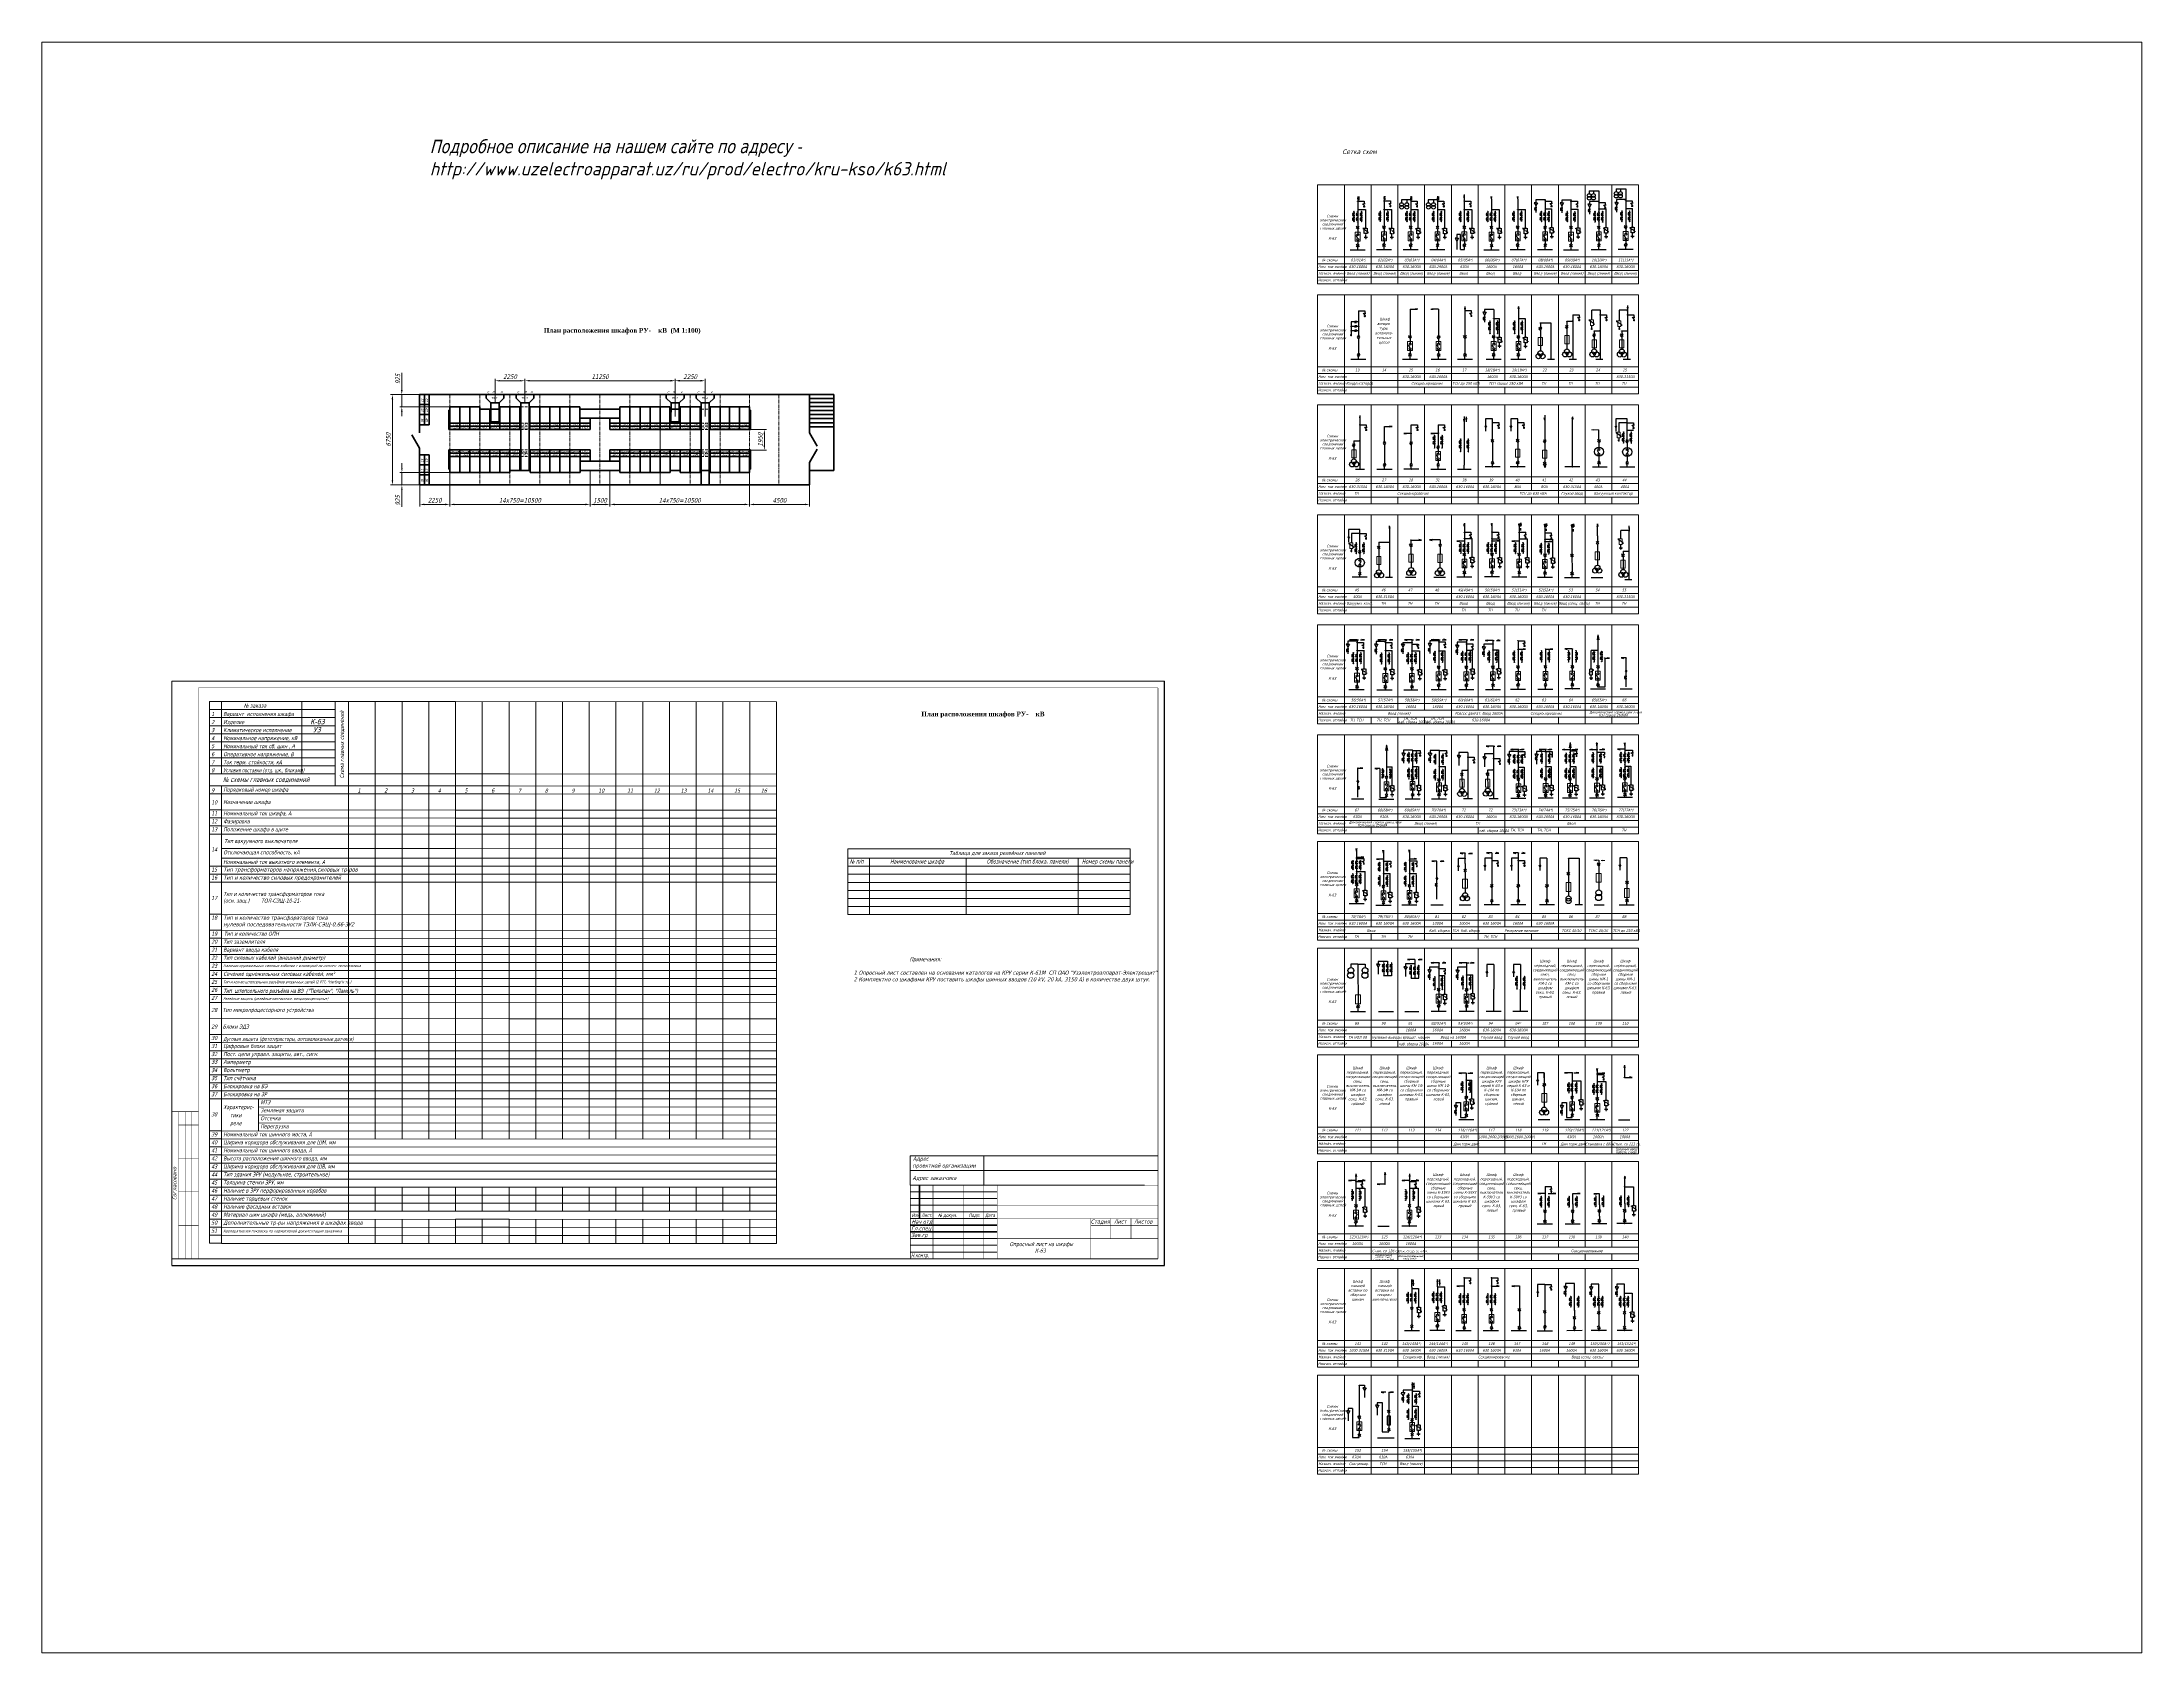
# Model space of a CAD drawing. Header units: millimetres. Extents: x -921 to 41389, y -8091 to 10490.
# Drawn here: x 39819 to 41389, y 9285 to 10490 of the extents above; entities that cross this region are included whole.
import ezdxf
from ezdxf.enums import TextEntityAlignment as Align

# ---------------------------------------------------------------- set-up
doc = ezdxf.new("R2010")
doc.units = ezdxf.units.MM
for name, pattern in [('CENTERX2', [4, 2.5, -0.5, 0.5, -0.5]), ('HIDDENX2', [0.75, 0.5, -0.25]), ('JIS_02_2.0', [3, 2, -1]), ('K5LT_BASIC', [0]), ('K5LT_DASHED', [6, 4, -2]), ('K5LT_THIN', [0]), ('штриховаяX2', [38.1, 25.4, -12.7])]:
    doc.linetypes.add(name, pattern=pattern)
doc.layers.add('LAYER0VIEW0', color=7, linetype='Continuous')
doc.layers.add('текст', color=7, linetype='Continuous')
doc.styles.add('CYR', font='simplex.shx', dxfattribs={"oblique": 15})
doc.styles.add('S3.5-B', font='TIMESBD.TTF', dxfattribs={"height": 3.5})
doc.styles.get("Standard").update_dxf_attribs({"font": 'TAHOMA.TTF', "oblique": 15})
doc.styles.add('style1', font='simplex.shx', dxfattribs={"width": 0.9, "oblique": 15})
doc.styles.add('Tahoma 15', font='TAHOMA.TTF', dxfattribs={"width": 0.8, "oblique": 15})
doc.dimstyles.new('ISO-25', dxfattribs={"dimtxt": 3.5, "dimasz": 3.5, "dimexe": 1.5, "dimexo": 0, "dimgap": 1.2, "dimtad": 1, "dimzin": 9, "dimtxsty": 'Tahoma 15', "dimcen": 5, "dimclrd": 256, "dimclre": 256, "dimclrt": 256, "dimazin": 2, "dimtfac": 1, "dimtmove": 0, "dimatfit": 3, "dimfxl": 0, "dimlwd": 18, "dimlwe": 18, "dimarcsym": 0})

# ---------------------------------------------------------------- blocks, each defined once
blk = doc.blocks.new('*D13')
at = {"lineweight": 18}
for p, q in [((40348, 10200), (40360.7, 10200)), ((40359.2, 10196.5), (40359.2, 10188.2)), ((40348, 10184.7), (40360.7, 10184.7))]:
    blk.add_line(p, q, dxfattribs=at)
for points in [[(40358.6, 10196.5), (40359.8, 10196.5), (40359.2, 10200)], [(40359.8, 10188.2), (40358.6, 10188.2), (40359.2, 10184.7)]]:
    blk.add_solid(points, dxfattribs=at)
at = {"layer": 'Defpoints', "color": 0, "lineweight": -3}
for p in [(40348, 10200), (40348, 10184.7), (40359.2, 10184.7)]:
    blk.add_point(p, dxfattribs=at)
at = {"lineweight": -2, "insert": (40356.2, 10192.4), "char_height": 3.5, "attachment_point": 5, "rotation": 90, "style": 'Tahoma 15'}
blk.add_mtext('1950', dxfattribs=at)
blk = doc.blocks.new('*D14')
at = {"lineweight": 18}
for p, q in [((40348, 10167.8), (40348, 10142.5)), ((40351.5, 10144), (40389.5, 10144)), ((40393, 10158.6), (40393, 10142.5))]:
    blk.add_line(p, q, dxfattribs=at)
for points in [[(40351.5, 10143.4), (40351.5, 10144.6), (40348, 10144)], [(40389.5, 10144.6), (40389.5, 10143.4), (40393, 10144)]]:
    blk.add_solid(points, dxfattribs=at)
at = {"layer": 'Defpoints', "color": 0, "lineweight": -3}
for p in [(40348, 10167.8), (40393, 10158.6), (40393, 10144)]:
    blk.add_point(p, dxfattribs=at)
at = {"lineweight": -2, "insert": (40370.5, 10147), "char_height": 3.5, "attachment_point": 5, "style": 'Tahoma 15'}
blk.add_mtext('4500', dxfattribs=at)
blk = doc.blocks.new('*D15')
at = {"lineweight": 18}
for p, q in [((40243.7, 10169.4), (40243.7, 10142.5)), ((40348, 10167.8), (40348, 10142.5)), ((40344.5, 10144), (40247.2, 10144))]:
    blk.add_line(p, q, dxfattribs=at)
for points in [[(40247.2, 10143.4), (40247.2, 10144.6), (40243.7, 10144)], [(40344.5, 10144.6), (40344.5, 10143.4), (40348, 10144)]]:
    blk.add_solid(points, dxfattribs=at)
at = {"layer": 'Defpoints', "color": 0, "lineweight": -3}
for p in [(40243.7, 10169.4), (40348, 10167.8), (40243.7, 10144)]:
    blk.add_point(p, dxfattribs=at)
at = {"lineweight": -2, "insert": (40295.9, 10147), "char_height": 3.5, "attachment_point": 5, "style": 'Tahoma 15'}
blk.add_mtext('14х750=10500', dxfattribs=at)
blk = doc.blocks.new('*D16')
at = {"lineweight": 18}
for p, q in [((40228.9, 10169.4), (40228.9, 10142.5)), ((40243.7, 10169.4), (40243.7, 10142.5)), ((40240.2, 10144), (40232.4, 10144))]:
    blk.add_line(p, q, dxfattribs=at)
for points in [[(40232.4, 10143.4), (40232.4, 10144.6), (40228.9, 10144)], [(40240.2, 10144.6), (40240.2, 10143.4), (40243.7, 10144)]]:
    blk.add_solid(points, dxfattribs=at)
at = {"layer": 'Defpoints', "color": 0, "lineweight": -3}
for p in [(40228.9, 10169.4), (40243.7, 10169.4), (40228.9, 10144)]:
    blk.add_point(p, dxfattribs=at)
at = {"lineweight": -2, "insert": (40236.3, 10147), "char_height": 3.5, "attachment_point": 5, "style": 'Tahoma 15'}
blk.add_mtext('1500', dxfattribs=at)
blk = doc.blocks.new('*D17')
at = {"lineweight": 18}
for p, q in [((40124, 10167.8), (40124, 10142.5)), ((40228.9, 10169.4), (40228.9, 10142.5)), ((40225.4, 10144), (40127.5, 10144))]:
    blk.add_line(p, q, dxfattribs=at)
for points in [[(40127.5, 10143.4), (40127.5, 10144.6), (40124, 10144)], [(40225.4, 10144.6), (40225.4, 10143.4), (40228.9, 10144)]]:
    blk.add_solid(points, dxfattribs=at)
at = {"layer": 'Defpoints', "color": 0, "lineweight": -3}
for p in [(40124, 10167.8), (40228.9, 10169.4), (40124, 10144)]:
    blk.add_point(p, dxfattribs=at)
at = {"lineweight": -2, "insert": (40176.4, 10147), "char_height": 3.5, "attachment_point": 5, "style": 'Tahoma 15'}
blk.add_mtext('14х750=10500', dxfattribs=at)
blk = doc.blocks.new('*D18')
at = {"lineweight": 18}
for p, q in [((40101.5, 10167.8), (40101.5, 10142.5)), ((40124, 10167.8), (40124, 10142.5)), ((40120.5, 10144), (40105, 10144))]:
    blk.add_line(p, q, dxfattribs=at)
for points in [[(40105, 10143.4), (40105, 10144.6), (40101.5, 10144)], [(40120.5, 10144.6), (40120.5, 10143.4), (40124, 10144)]]:
    blk.add_solid(points, dxfattribs=at)
at = {"layer": 'Defpoints', "color": 0, "lineweight": -3}
for p in [(40101.5, 10167.8), (40124, 10167.8), (40101.5, 10144)]:
    blk.add_point(p, dxfattribs=at)
at = {"lineweight": -2, "insert": (40112.7, 10147.1), "char_height": 3.5, "attachment_point": 5, "style": 'Tahoma 15'}
blk.add_mtext('2250', dxfattribs=at)
blk = doc.blocks.new('*D19')
at = {"lineweight": 18}
for p, q in [((40146.5, 10167.8), (40086.7, 10167.8)), ((40088.2, 10171.3), (40088.2, 10174.8)), ((40088.2, 10167.8), (40088.2, 10158.6)), ((40124, 10158.6), (40086.7, 10158.6)), ((40088.2, 10155.1), (40088.2, 10151.6)), ((40088.2, 10151.6), (40088.2, 10142.3))]:
    blk.add_line(p, q, dxfattribs=at)
for points in [[(40088.7, 10171.3), (40087.6, 10171.3), (40088.2, 10167.8)], [(40087.6, 10155.1), (40088.7, 10155.1), (40088.2, 10158.6)]]:
    blk.add_solid(points, dxfattribs=at)
at = {"layer": 'Defpoints', "color": 0, "lineweight": -3}
for p in [(40146.5, 10167.8), (40088.2, 10158.6), (40124, 10158.6)]:
    blk.add_point(p, dxfattribs=at)
at = {"lineweight": -2, "insert": (40085.1, 10147), "char_height": 3.5, "attachment_point": 5, "rotation": 90, "style": 'Tahoma 15'}
blk.add_mtext('925', dxfattribs=at)
blk = doc.blocks.new('*D20')
at = {"lineweight": 18}
for p, q in [((40088.1, 10233.1), (40088.1, 10242.5)), ((40133.9, 10226.1), (40086.6, 10226.1)), ((40088.1, 10229.6), (40088.1, 10233.1)), ((40088.1, 10216.9), (40088.1, 10226.1)), ((40146.4, 10216.9), (40086.6, 10216.9)), ((40088.1, 10213.4), (40088.1, 10209.9))]:
    blk.add_line(p, q, dxfattribs=at)
for points in [[(40088.7, 10229.6), (40087.5, 10229.6), (40088.1, 10226.1)], [(40087.5, 10213.4), (40088.7, 10213.4), (40088.1, 10216.9)]]:
    blk.add_solid(points, dxfattribs=at)
at = {"layer": 'Defpoints', "color": 0, "lineweight": -3}
for p in [(40088.1, 10226.1), (40133.9, 10226.1), (40146.4, 10216.9)]:
    blk.add_point(p, dxfattribs=at)
at = {"lineweight": -2, "insert": (40085.1, 10237.8), "char_height": 3.5, "attachment_point": 5, "rotation": 90, "style": 'Tahoma 15'}
blk.add_mtext('925', dxfattribs=at)
blk = doc.blocks.new('*D21')
at = {"lineweight": 18}
for p, q in [((40157.8, 10219.9), (40157.8, 10238)), ((40161.3, 10236.5), (40176.7, 10236.5)), ((40180.2, 10219.9), (40180.2, 10238))]:
    blk.add_line(p, q, dxfattribs=at)
for points in [[(40161.3, 10235.9), (40161.3, 10237), (40157.8, 10236.5)], [(40176.7, 10237), (40176.7, 10235.9), (40180.2, 10236.5)]]:
    blk.add_solid(points, dxfattribs=at)
at = {"layer": 'Defpoints', "color": 0, "lineweight": -3}
for p in [(40180.2, 10236.5), (40157.8, 10219.9), (40180.2, 10219.9)]:
    blk.add_point(p, dxfattribs=at)
at = {"lineweight": -2, "insert": (40169, 10239.5), "char_height": 3.5, "attachment_point": 5, "style": 'Tahoma 15'}
blk.add_mtext('2250', dxfattribs=at)
blk = doc.blocks.new('*D22')
at = {"lineweight": 18}
for p, q in [((40292.5, 10209.7), (40292.5, 10238)), ((40296, 10236.5), (40311.4, 10236.5)), ((40314.9, 10209.7), (40314.9, 10238))]:
    blk.add_line(p, q, dxfattribs=at)
for points in [[(40296, 10235.9), (40296, 10237.1), (40292.5, 10236.5)], [(40311.4, 10237.1), (40311.4, 10235.9), (40314.9, 10236.5)]]:
    blk.add_solid(points, dxfattribs=at)
at = {"layer": 'Defpoints', "color": 0, "lineweight": -3}
for p in [(40314.9, 10236.5), (40292.5, 10209.7), (40314.9, 10209.7)]:
    blk.add_point(p, dxfattribs=at)
at = {"lineweight": -2, "insert": (40303.7, 10239.5), "char_height": 3.5, "attachment_point": 5, "style": 'Tahoma 15'}
blk.add_mtext('2250', dxfattribs=at)
blk = doc.blocks.new('*D23')
at = {"lineweight": 18}
for p, q in [((40180.2, 10228.9), (40180.2, 10238)), ((40183.7, 10236.5), (40289, 10236.5)), ((40292.5, 10230.7), (40292.5, 10238))]:
    blk.add_line(p, q, dxfattribs=at)
for points in [[(40183.7, 10235.9), (40183.7, 10237.1), (40180.2, 10236.5)], [(40289, 10237.1), (40289, 10235.9), (40292.5, 10236.5)]]:
    blk.add_solid(points, dxfattribs=at)
at = {"layer": 'Defpoints', "color": 0, "lineweight": -3}
for p in [(40180.2, 10228.9), (40292.5, 10236.5), (40292.5, 10230.7)]:
    blk.add_point(p, dxfattribs=at)
at = {"lineweight": -2, "insert": (40236.4, 10239.5), "char_height": 3.5, "attachment_point": 5, "style": 'Tahoma 15'}
blk.add_mtext('11250', dxfattribs=at)
blk = doc.blocks.new('*D24')
at = {"lineweight": 18}
for p, q in [((40101.5, 10226.1), (40079.6, 10226.1)), ((40081.1, 10162.1), (40081.1, 10222.6)), ((40101.5, 10158.6), (40079.6, 10158.6))]:
    blk.add_line(p, q, dxfattribs=at)
for points in [[(40080.5, 10222.6), (40081.7, 10222.6), (40081.1, 10226.1)], [(40081.7, 10162.1), (40080.5, 10162.1), (40081.1, 10158.6)]]:
    blk.add_solid(points, dxfattribs=at)
at = {"layer": 'Defpoints', "color": 0, "lineweight": -3}
for p in [(40081.1, 10226.1), (40101.5, 10226.1), (40101.5, 10158.6)]:
    blk.add_point(p, dxfattribs=at)
at = {"lineweight": -2, "insert": (40078.1, 10192.4), "char_height": 3.5, "attachment_point": 5, "rotation": 90, "style": 'Tahoma 15'}
blk.add_mtext('6750', dxfattribs=at)

msp = doc.modelspace()

# ---------------------------------------------------------------- linework, layer by layer
at = {"color": 7, "lineweight": 18}
for p, q in [((40772.898, 10383.019), (40772.898, 10309.019)), ((40772.898, 10383.019), (40792.898, 10383.019)), ((40772.898, 10383.019), (40792.898, 10383.019)), ((40772.898, 10329.019), (40772.898, 10383.019)), ((40792.898, 10383.019), (40792.898, 10329.019)), ((40792.898, 10383.019), (40792.898, 10309.019)), ((40792.898, 10383.019), (40812.898, 10383.019)), ((40792.898, 10383.019), (40812.898, 10383.019)), ((40792.898, 10329.019), (40792.898, 10383.019)), ((40812.898, 10383.019), (40812.898, 10329.019)), ((40812.898, 10383.019), (40812.898, 10309.019)), ((40812.898, 10383.019), (40832.898, 10383.019)), ((40812.898, 10383.019), (40832.898, 10383.019)), ((40812.898, 10383.019), (40812.898, 10329.019)), ((40812.898, 10329.019), (40812.898, 10383.019)), ((40812.898, 10383.019), (40812.898, 10309.019)), ((40812.898, 10383.019), (40832.898, 10383.019)), ((40812.898, 10383.019), (40832.898, 10383.019)), ((40812.898, 10329.019), (40812.898, 10383.019)), ((40832.898, 10383.019), (40832.898, 10329.019)), ((40832.898, 10383.019), (40832.898, 10309.019)), ((40832.898, 10383.019), (40852.898, 10383.019)), ((40832.898, 10383.019), (40852.898, 10383.019)), ((40832.898, 10383.019), (40832.898, 10329.019)), ((40832.898, 10329.019), (40832.898, 10383.019)), ((40832.898, 10383.019), (40832.898, 10309.019)), ((40832.898, 10383.019), (40852.898, 10383.019)), ((40832.898, 10383.019), (40852.898, 10383.019)), ((40832.898, 10329.019), (40832.898, 10383.019)), ((40852.898, 10383.019), (40852.898, 10329.019)), ((40852.898, 10383.019), (40852.898, 10309.019)), ((40852.898, 10329.019), (40852.898, 10383.019)), ((40852.898, 10383.019), (40852.898, 10329.019)), ((40852.898, 10383.019), (40852.898, 10309.019)), ((40852.898, 10383.019), (40872.898, 10383.019)), ((40852.898, 10383.019), (40872.898, 10383.019)), ((40852.898, 10383.019), (40852.898, 10329.019)), ((40852.898, 10329.019), (40852.898, 10383.019)), ((40852.898, 10383.019), (40852.898, 10309.019)), ((40852.898, 10383.019), (40872.898, 10383.019)), ((40852.898, 10383.019), (40872.898, 10383.019)), ((40852.898, 10329.019), (40852.898, 10383.019)), ((40872.898, 10383.019), (40872.898, 10329.019)), ((40872.898, 10383.019), (40872.898, 10309.019)), ((40872.898, 10383.019), (40892.898, 10383.019)), ((40872.898, 10383.019), (40892.898, 10383.019)), ((40872.898, 10329.019), (40872.898, 10383.019)), ((40872.898, 10383.019), (40872.898, 10329.019)), ((40872.898, 10383.019), (40872.898, 10309.019)), ((40872.898, 10329.019), (40872.898, 10383.019)), ((40892.898, 10383.019), (40892.898, 10329.019)), ((40892.898, 10383.019), (40892.898, 10309.019)), ((40892.898, 10329.019), (40892.898, 10383.019)), ((40892.898, 10383.019), (40892.898, 10309.019)), ((40892.898, 10383.019), (40912.898, 10383.019)), ((40892.898, 10383.019), (40912.898, 10383.019)), ((40892.898, 10329.019), (40892.898, 10383.019)), ((40912.898, 10383.019), (40912.898, 10329.019)), ((40912.898, 10383.019), (40912.898, 10309.019)), ((40912.898, 10383.019), (40932.898, 10383.019)), ((40912.898, 10383.019), (40932.898, 10383.019)), ((40912.898, 10383.019), (40912.898, 10329.019)), ((40912.898, 10329.019), (40912.898, 10383.019)), ((40912.898, 10383.019), (40912.898, 10309.019)), ((40912.898, 10383.019), (40932.898, 10383.019)), ((40912.898, 10383.019), (40932.898, 10383.019)), ((40912.898, 10329.019), (40912.898, 10383.019)), ((40932.898, 10383.019), (40932.898, 10329.019)), ((40932.898, 10383.019), (40932.898, 10309.019)), ((40932.898, 10383.019), (40952.898, 10383.019)), ((40932.898, 10383.019), (40952.898, 10383.019)), ((40932.898, 10329.019), (40932.898, 10383.019)), ((40932.898, 10383.019), (40932.898, 10329.019)), ((40932.898, 10383.019), (40932.898, 10309.019)), ((40932.898, 10383.019), (40932.898, 10329.019)), ((40932.898, 10329.019), (40932.898, 10383.019)), ((40932.898, 10383.019), (40932.898, 10309.019)), ((40932.898, 10329.019), (40932.898, 10383.019)), ((40952.898, 10383.019), (40952.898, 10329.019)), ((40952.898, 10383.019), (40952.898, 10309.019)), ((40952.898, 10383.019), (40952.898, 10329.019)), ((40952.898, 10329.019), (40952.898, 10383.019)), ((40952.898, 10383.019), (40952.898, 10309.019)), ((40952.898, 10383.019), (40972.898, 10383.019)), ((40952.898, 10329.019), (40952.898, 10383.019)), ((40972.898, 10383.019), (40972.898, 10309.019)), ((40972.898, 10329.019), (40972.898, 10383.019)), ((40972.898, 10383.019), (40972.898, 10329.019)), ((40972.898, 10383.019), (40972.898, 10309.019)), ((40972.898, 10383.019), (40992.898, 10383.019)), ((40972.898, 10383.019), (40992.898, 10383.019)), ((40972.898, 10329.019), (40972.898, 10383.019)), ((40992.898, 10383.019), (40992.898, 10329.019)), ((40992.898, 10383.019), (40992.898, 10309.019)), ((40992.898, 10383.019), (40992.898, 10329.019)), ((40992.898, 10329.019), (40992.898, 10383.019)), ((40992.898, 10383.019), (40992.898, 10309.019)), ((40992.898, 10383.019), (41012.898, 10383.019)), ((40992.898, 10383.019), (41012.898, 10383.019)), ((40992.898, 10329.019), (40992.898, 10383.019)), ((41012.898, 10309.019), (41012.898, 10383.019)), ((40772.898, 10329.019), (40792.898, 10329.019)), ((40792.898, 10329.019), (40772.898, 10329.019)), ((40772.898, 10329.019), (40772.898, 10320.04)), ((40772.898, 10329.019), (41012.898, 10329.019)), ((40772.898, 10324.019), (40792.898, 10324.019)), ((40792.898, 10324.019), (40772.898, 10324.019)), ((40772.898, 10324.019), (41012.898, 10324.019)), ((40772.898, 10319.019), (40792.898, 10319.019)), ((40792.898, 10319.019), (40772.898, 10319.019)), ((40772.898, 10319.019), (41012.898, 10319.019)), ((40792.898, 10320.04), (40792.898, 10329.019)), ((40792.898, 10329.019), (40812.898, 10329.019)), ((40812.898, 10329.019), (40792.898, 10329.019)), ((40792.898, 10329.019), (40792.898, 10320.04)), ((40812.898, 10320.04), (40812.898, 10329.019)), ((40812.898, 10329.019), (40832.898, 10329.019)), ((40832.898, 10329.019), (40812.898, 10329.019)), ((40812.898, 10329.019), (40812.898, 10320.04)), ((40812.898, 10320.04), (40812.898, 10329.019)), ((40812.898, 10329.019), (40832.898, 10329.019)), ((40832.898, 10329.019), (40812.898, 10329.019)), ((40812.898, 10329.019), (40812.898, 10320.04)), ((40832.898, 10320.04), (40832.898, 10329.019)), ((40832.898, 10329.019), (40852.898, 10329.019)), ((40852.898, 10329.019), (40832.898, 10329.019)), ((40832.898, 10329.019), (40832.898, 10320.04)), ((40832.898, 10320.04), (40832.898, 10329.019)), ((40832.898, 10329.019), (40852.898, 10329.019)), ((40852.898, 10329.019), (40832.898, 10329.019)), ((40832.898, 10329.019), (40832.898, 10320.04)), ((40852.898, 10320.04), (40852.898, 10329.019)), ((40852.898, 10329.019), (40852.898, 10320.04)), ((40852.898, 10329.019), (40872.898, 10329.019)), ((40872.898, 10329.019), (40852.898, 10329.019)), ((40852.898, 10320.04), (40852.898, 10329.019)), ((40852.898, 10329.019), (40872.898, 10329.019)), ((40872.898, 10329.019), (40852.898, 10329.019)), ((40852.898, 10329.019), (40852.898, 10320.04)), ((40852.898, 10320.04), (40852.898, 10329.019)), ((40852.898, 10329.019), (40872.898, 10329.019)), ((40872.898, 10329.019), (40852.898, 10329.019)), ((40852.898, 10329.019), (40852.898, 10320.04)), ((40872.898, 10320.04), (40872.898, 10329.019)), ((40872.898, 10329.019), (40892.898, 10329.019)), ((40892.898, 10329.019), (40872.898, 10329.019)), ((40872.898, 10329.019), (40872.898, 10320.04)), ((40872.898, 10320.04), (40872.898, 10329.019)), ((40872.898, 10329.019), (40872.898, 10320.04)), ((40892.898, 10320.04), (40892.898, 10329.019)), ((40892.898, 10329.019), (40892.898, 10320.04)), ((40912.898, 10320.04), (40912.898, 10329.019)), ((40912.898, 10329.019), (40932.898, 10329.019)), ((40932.898, 10329.019), (40912.898, 10329.019)), ((40912.898, 10329.019), (40912.898, 10320.04)), ((40912.898, 10320.04), (40912.898, 10329.019)), ((40912.898, 10329.019), (40932.898, 10329.019)), ((40932.898, 10329.019), (40912.898, 10329.019)), ((40912.898, 10329.019), (40912.898, 10320.04)), ((40932.898, 10329.019), (40952.898, 10329.019)), ((40952.898, 10329.019), (40932.898, 10329.019)), ((40932.898, 10320.04), (40932.898, 10329.019)), ((40932.898, 10329.019), (40952.898, 10329.019)), ((40952.898, 10329.019), (40932.898, 10329.019)), ((40932.898, 10329.019), (40932.898, 10320.04)), ((40932.898, 10320.04), (40932.898, 10329.019)), ((40932.898, 10329.019), (40932.898, 10320.04)), ((40932.898, 10320.04), (40932.898, 10329.019)), ((40932.898, 10329.019), (40932.898, 10320.04)), ((40952.898, 10320.04), (40952.898, 10329.019)), ((40952.898, 10329.019), (40972.898, 10329.019)), ((40972.898, 10329.019), (40952.898, 10329.019)), ((40952.898, 10329.019), (40952.898, 10320.04)), ((40952.898, 10320.04), (40952.898, 10329.019)), ((40952.898, 10329.019), (40952.898, 10320.04)), ((40972.898, 10329.019), (40972.898, 10320.04)), ((40972.898, 10320.04), (40972.898, 10329.019)), ((40972.898, 10329.019), (40992.898, 10329.019)), ((40992.898, 10329.019), (40972.898, 10329.019)), ((40972.898, 10329.019), (40972.898, 10320.04)), ((40992.898, 10320.04), (40992.898, 10329.019)), ((40992.898, 10329.019), (41012.898, 10329.019)), ((41012.898, 10329.019), (40992.898, 10329.019)), ((40992.898, 10329.019), (40992.898, 10320.04)), ((40992.898, 10320.04), (40992.898, 10329.019)), ((40992.898, 10329.019), (41012.898, 10329.019)), ((41012.898, 10329.019), (40992.898, 10329.019)), ((40992.898, 10329.019), (40992.898, 10320.04)), ((41012.898, 10329.019), (41012.898, 10309.019)), ((40772.898, 10314.019), (40792.898, 10314.019)), ((40792.898, 10314.019), (40772.898, 10314.019)), ((40772.898, 10314.019), (41012.898, 10314.019)), ((40772.898, 10309.019), (40792.898, 10309.019)), ((40792.898, 10309.019), (40772.898, 10309.019)), ((40772.898, 10309.019), (41012.898, 10309.019)), ((40772.888, 10300.781), (40772.888, 10226.781)), ((40772.888, 10300.781), (40792.888, 10300.781)), ((40772.888, 10300.781), (40792.888, 10300.781)), ((40772.888, 10246.781), (40772.888, 10300.781)), ((40792.888, 10300.781), (40792.888, 10246.781)), ((40792.888, 10300.781), (40792.888, 10226.781)), ((40792.888, 10300.781), (40812.888, 10300.781)), ((40792.888, 10300.781), (40812.888, 10300.781)), ((40792.888, 10246.781), (40792.888, 10300.781)), ((40812.888, 10300.781), (40812.888, 10246.781)), ((40812.888, 10300.781), (40812.888, 10226.781)), ((40812.888, 10300.781), (40832.888, 10300.781)), ((40812.888, 10300.781), (40832.888, 10300.781)), ((40812.888, 10246.781), (40812.888, 10300.781)), ((40832.888, 10300.781), (40832.888, 10246.781)), ((40832.888, 10300.781), (40832.888, 10226.781)), ((40832.888, 10300.781), (40852.888, 10300.781)), ((40832.888, 10300.781), (40852.888, 10300.781)), ((40832.888, 10246.781), (40832.888, 10300.781)), ((40852.888, 10300.781), (40852.888, 10246.781)), ((40852.888, 10300.781), (40852.888, 10236.781)), ((40852.888, 10300.781), (40872.888, 10300.781)), ((40852.888, 10300.781), (40872.888, 10300.781)), ((40852.888, 10246.781), (40852.888, 10300.781)), ((40872.888, 10300.781), (40872.888, 10246.781)), ((40872.888, 10300.781), (40872.888, 10226.781)), ((40872.888, 10300.781), (40892.888, 10300.781)), ((40872.888, 10300.781), (40892.888, 10300.781)), ((40872.888, 10246.781), (40872.888, 10300.781)), ((40892.888, 10300.781), (40892.888, 10246.781)), ((40892.888, 10300.781), (40892.888, 10226.781)), ((40892.888, 10300.781), (40912.888, 10300.781)), ((40892.888, 10300.781), (40912.888, 10300.781)), ((40892.888, 10246.781), (40892.888, 10300.781)), ((40912.888, 10300.781), (40912.888, 10246.781)), ((40912.888, 10300.781), (40912.888, 10236.781)), ((40912.888, 10300.781), (40932.888, 10300.781)), ((40912.888, 10300.781), (40932.888, 10300.781)), ((40912.888, 10246.781), (40912.888, 10300.781)), ((40932.888, 10300.781), (40932.888, 10246.781)), ((40932.888, 10300.781), (40932.888, 10226.781)), ((40932.888, 10300.781), (40952.888, 10300.781)), ((40932.888, 10300.781), (40952.888, 10300.781)), ((40932.888, 10246.781), (40932.888, 10300.781)), ((40952.888, 10300.781), (40952.888, 10246.781)), ((40952.888, 10300.781), (40952.888, 10226.781)), ((40952.888, 10300.781), (40972.888, 10300.781)), ((40952.888, 10300.781), (40972.888, 10300.781)), ((40952.888, 10246.781), (40952.888, 10300.781)), ((40972.888, 10300.781), (40972.888, 10246.781)), ((40972.888, 10300.781), (40972.888, 10226.781)), ((40972.888, 10300.781), (40992.888, 10300.781)), ((40972.888, 10300.781), (40992.888, 10300.781)), ((40972.888, 10246.781), (40972.888, 10300.781)), ((40992.888, 10300.781), (40992.888, 10246.781)), ((40992.888, 10300.781), (40992.888, 10226.781)), ((40992.888, 10300.781), (41012.888, 10300.781)), ((40992.888, 10300.781), (41012.888, 10300.781)), ((40992.888, 10246.781), (40992.888, 10300.781)), ((41012.888, 10300.781), (41012.888, 10246.781)), ((41012.888, 10300.781), (41012.888, 10226.781)), ((41012.888, 10246.781), (41012.888, 10300.781)), ((40772.888, 10246.781), (40792.888, 10246.781)), ((40792.888, 10246.781), (40772.888, 10246.781)), ((40772.888, 10246.781), (40772.888, 10237.801)), ((40772.888, 10246.781), (41012.888, 10246.781)), ((40772.888, 10241.781), (40792.888, 10241.781)), ((40792.888, 10241.781), (40772.888, 10241.781)), ((40772.888, 10241.781), (41012.888, 10241.781)), ((40792.888, 10237.801), (40792.888, 10246.781)), ((40792.888, 10246.781), (40812.888, 10246.781)), ((40812.888, 10246.781), (40792.888, 10246.781)), ((40792.888, 10246.781), (40792.888, 10237.801)), ((40812.888, 10237.801), (40812.888, 10246.781)), ((40812.888, 10246.781), (40832.888, 10246.781)), ((40832.888, 10246.781), (40812.888, 10246.781)), ((40812.888, 10246.781), (40812.888, 10237.801)), ((40832.888, 10237.801), (40832.888, 10246.781)), ((40832.888, 10246.781), (40852.888, 10246.781)), ((40852.888, 10246.781), (40832.888, 10246.781)), ((40832.888, 10246.781), (40832.888, 10237.801)), ((40852.888, 10237.801), (40852.888, 10246.781)), ((40852.888, 10246.781), (40872.888, 10246.781)), ((40872.888, 10246.781), (40852.888, 10246.781)), ((40852.888, 10246.781), (40852.888, 10237.801)), ((40872.888, 10237.801), (40872.888, 10246.781)), ((40872.888, 10246.781), (40892.888, 10246.781)), ((40892.888, 10246.781), (40872.888, 10246.781)), ((40872.888, 10246.781), (40872.888, 10237.801)), ((40892.888, 10237.801), (40892.888, 10246.781)), ((40892.888, 10246.781), (40912.888, 10246.781)), ((40912.888, 10246.781), (40892.888, 10246.781)), ((40892.888, 10246.781), (40892.888, 10237.801)), ((40912.888, 10237.801), (40912.888, 10246.781)), ((40912.888, 10246.781), (40932.888, 10246.781)), ((40932.888, 10246.781), (40912.888, 10246.781)), ((40912.888, 10246.781), (40912.888, 10237.801)), ((40932.888, 10246.781), (40952.888, 10246.781)), ((40952.888, 10246.781), (40932.888, 10246.781)), ((40992.888, 10246.781), (41012.888, 10246.781)), ((41012.888, 10246.781), (40992.888, 10246.781)), ((41012.888, 10237.801), (41012.888, 10246.781)), ((41012.888, 10246.781), (41012.888, 10237.801)), ((40772.888, 10236.781), (40792.888, 10236.781)), ((40792.888, 10236.781), (40772.888, 10236.781)), ((40772.888, 10236.781), (41012.888, 10236.781)), ((40772.888, 10231.781), (40792.888, 10231.781)), ((40792.888, 10231.781), (40772.888, 10231.781)), ((40772.888, 10231.781), (41012.888, 10231.781)), ((40772.888, 10226.781), (40792.888, 10226.781)), ((40792.888, 10226.781), (40772.888, 10226.781)), ((40772.888, 10226.781), (41012.888, 10226.781)), ((40852.888, 10231.781), (40852.888, 10226.781)), ((40912.888, 10231.781), (40912.888, 10226.781)), ((40772.888, 10218.542), (40772.888, 10144.542)), ((40772.888, 10218.542), (40792.888, 10218.542)), ((40772.888, 10218.542), (40792.888, 10218.542)), ((40772.888, 10164.542), (40772.888, 10218.542)), ((40792.888, 10144.542), (40792.888, 10218.542)), ((40792.888, 10218.542), (40812.888, 10218.542)), ((40792.888, 10218.542), (40812.888, 10218.542)), ((40812.888, 10218.542), (40832.888, 10218.542)), ((40812.888, 10218.542), (40832.888, 10218.542)), ((40812.888, 10218.542), (40812.888, 10164.542)), ((40812.888, 10218.542), (40812.888, 10144.542)), ((40812.888, 10218.542), (40832.888, 10218.542)), ((40812.888, 10218.542), (40832.888, 10218.542)), ((40812.888, 10164.542), (40812.888, 10218.542)), ((40832.888, 10218.542), (40852.888, 10218.542)), ((40832.888, 10218.542), (40852.888, 10218.542)), ((40832.888, 10218.542), (40832.888, 10164.542)), ((40832.888, 10218.542), (40832.888, 10154.542)), ((40832.888, 10218.542), (40852.888, 10218.542)), ((40832.888, 10218.542), (40852.888, 10218.542)), ((40832.888, 10164.542), (40832.888, 10218.542)), ((40852.888, 10218.542), (40872.888, 10218.542)), ((40852.888, 10218.542), (40872.888, 10218.542)), ((40852.888, 10218.542), (40852.888, 10164.542)), ((40852.888, 10218.542), (40852.888, 10154.542)), ((40852.888, 10218.542), (40872.888, 10218.542)), ((40852.888, 10218.542), (40872.888, 10218.542)), ((40852.888, 10164.542), (40852.888, 10218.542)), ((40872.888, 10218.542), (40872.888, 10164.542)), ((40872.888, 10218.542), (40872.888, 10144.542)), ((40872.888, 10218.542), (40892.888, 10218.542)), ((40872.888, 10218.542), (40892.888, 10218.542)), ((40872.888, 10164.542), (40872.888, 10218.542)), ((40892.888, 10218.542), (40892.888, 10164.542)), ((40892.888, 10218.542), (40892.888, 10144.542)), ((40892.888, 10218.542), (40912.888, 10218.542)), ((40892.888, 10218.542), (40912.888, 10218.542)), ((40892.888, 10164.542), (40892.888, 10218.542)), ((40912.888, 10218.542), (40912.888, 10144.542)), ((40912.888, 10218.542), (40912.888, 10144.542)), ((40912.888, 10218.542), (40932.888, 10218.542)), ((40912.888, 10218.542), (40932.888, 10218.542)), ((40912.888, 10144.542), (40912.888, 10218.542)), ((40932.888, 10218.542), (40932.888, 10164.542)), ((40932.888, 10218.542), (40932.888, 10154.542)), ((40932.888, 10218.542), (40952.888, 10218.542)), ((40932.888, 10218.542), (40952.888, 10218.542)), ((40932.888, 10164.542), (40932.888, 10218.542)), ((40952.888, 10218.542), (40952.888, 10164.542)), ((40952.888, 10218.542), (40952.888, 10144.542)), ((40952.888, 10218.542), (40972.888, 10218.542)), ((40952.888, 10218.542), (40972.888, 10218.542)), ((40952.888, 10164.542), (40952.888, 10218.542)), ((40972.888, 10218.542), (40972.888, 10164.542)), ((40972.888, 10218.542), (40972.888, 10144.542)), ((40972.888, 10218.542), (40992.888, 10218.542)), ((40972.888, 10218.542), (40992.888, 10218.542)), ((40972.888, 10164.542), (40972.888, 10218.542)), ((40992.888, 10218.542), (40992.888, 10164.542)), ((40992.888, 10218.542), (40992.888, 10154.542)), ((40992.888, 10218.542), (41012.888, 10218.542)), ((40992.888, 10218.542), (41012.888, 10218.542)), ((40992.888, 10164.542), (40992.888, 10218.542)), ((41012.888, 10218.542), (41012.888, 10164.542)), ((41012.888, 10218.542), (41012.888, 10144.542)), ((41012.888, 10164.542), (41012.888, 10218.542)), ((40772.888, 10164.542), (40792.888, 10164.542)), ((40792.888, 10164.542), (40772.888, 10164.542)), ((40772.888, 10164.542), (40772.888, 10155.563)), ((40772.888, 10164.542), (41012.888, 10164.542)), ((40772.888, 10159.542), (40792.888, 10159.542)), ((40792.888, 10159.542), (40772.888, 10159.542)), ((40772.888, 10159.542), (41012.888, 10159.542)), ((40772.888, 10154.542), (40792.888, 10154.542)), ((40792.888, 10154.542), (40772.888, 10154.542)), ((40772.888, 10154.542), (41012.888, 10154.542)), ((40772.888, 10149.542), (40792.888, 10149.542)), ((40792.888, 10149.542), (40772.888, 10149.542)), ((40772.888, 10149.542), (41012.888, 10149.542)), ((40772.888, 10144.542), (40792.888, 10144.542)), ((40792.888, 10144.542), (40772.888, 10144.542)), ((40772.888, 10144.542), (41012.888, 10144.542)), ((40832.888, 10149.542), (40832.888, 10144.542)), ((40852.888, 10149.542), (40852.888, 10144.542)), ((40932.888, 10149.542), (40932.888, 10144.542)), ((40992.888, 10149.542), (40992.888, 10144.542)), ((40772.888, 10136.304), (40772.888, 10062.304)), ((40772.888, 10136.304), (40792.888, 10136.304)), ((40772.888, 10136.304), (40792.888, 10136.304)), ((40772.888, 10082.304), (40772.888, 10136.304)), ((40772.888, 10136.304), (41012.888, 10136.304)), ((40792.888, 10062.304), (40792.888, 10136.304)), ((40792.888, 10136.304), (40812.888, 10136.304)), ((40792.888, 10136.304), (40812.888, 10136.304)), ((40812.888, 10136.304), (40832.888, 10136.304)), ((40812.888, 10136.304), (40832.888, 10136.304)), ((40812.888, 10136.304), (40812.888, 10062.304)), ((40832.888, 10136.304), (40852.888, 10136.304)), ((40832.888, 10136.304), (40852.888, 10136.304)), ((40832.888, 10136.304), (40832.888, 10062.304)), ((40852.888, 10136.304), (40872.888, 10136.304)), ((40852.888, 10136.304), (40872.888, 10136.304)), ((40852.888, 10136.304), (40852.888, 10062.304)), ((40872.888, 10136.304), (40892.888, 10136.304)), ((40872.888, 10136.304), (40892.888, 10136.304)), ((40872.888, 10136.304), (40872.888, 10062.304)), ((40892.888, 10136.304), (40892.888, 10062.304)), ((40912.888, 10136.304), (40912.888, 10062.304)), ((40932.888, 10136.304), (40932.888, 10062.304)), ((40952.888, 10136.304), (40952.888, 10062.304)), ((40972.888, 10136.304), (40972.888, 10062.304)), ((40992.888, 10136.304), (40992.888, 10062.304)), ((41012.888, 10136.304), (41012.888, 10062.304)), ((40772.888, 10082.304), (40792.888, 10082.304)), ((40792.888, 10082.304), (40772.888, 10082.304)), ((40772.888, 10082.304), (40772.888, 10073.324)), ((40772.888, 10082.304), (41012.888, 10082.304)), ((40772.888, 10077.304), (40792.888, 10077.304)), ((40792.888, 10077.304), (40772.888, 10077.304)), ((40772.888, 10077.304), (41012.888, 10077.304)), ((40772.888, 10072.304), (40792.888, 10072.304)), ((40792.888, 10072.304), (40772.888, 10072.304)), ((40772.888, 10072.304), (41012.888, 10072.304)), ((40772.888, 10067.304), (40792.888, 10067.304)), ((40792.888, 10067.304), (40772.888, 10067.304)), ((40772.888, 10067.304), (41012.888, 10067.304)), ((40772.888, 10062.304), (40792.888, 10062.304)), ((40792.888, 10062.304), (40772.888, 10062.304)), ((40772.888, 10062.304), (41012.888, 10062.304)), ((40772.888, 10054.065), (40772.888, 9980.065)), ((40772.888, 10000.065), (40772.888, 10054.065)), ((40772.888, 10054.065), (41012.888, 10054.065)), ((40792.888, 9980.065), (40792.888, 10054.065)), ((40812.888, 10054.065), (40812.888, 10000.065)), ((40812.888, 9990.065), (40812.888, 10054.065)), ((40832.888, 10054.065), (40832.888, 10000.065)), ((40832.888, 9990.065), (40832.888, 10054.065)), ((40852.888, 10054.065), (40852.888, 10000.065)), ((40852.888, 9990.065), (40852.888, 10054.065)), ((40872.888, 9980.065), (40872.888, 10054.065)), ((40892.888, 9990.065), (40892.888, 10054.065)), ((40912.888, 9980.065), (40912.888, 10054.065)), ((40932.888, 9990.065), (40932.888, 10054.065)), ((40952.888, 10054.065), (40952.888, 10000.065)), ((40952.888, 9990.065), (40952.888, 10054.065)), ((40972.888, 10054.065), (40972.888, 10000.065)), ((40972.888, 9980.065), (40972.888, 10054.065)), ((40992.888, 10054.065), (40992.888, 10000.065)), ((40992.888, 9990.065), (40992.888, 10054.065)), ((41012.888, 10054.065), (41012.888, 10000.065)), ((41012.888, 9980.065), (41012.888, 10054.065)), ((40038.266, 9996.585), (40128.266, 9996.549)), ((40048.266, 9996.585), (40048.266, 9933.585)), ((40048.266, 9996.585), (40048.266, 9915.585)), ((40048.266, 9996.585), (40048.266, 9942.585)), ((40048.266, 9942.585), (40048.266, 9996.585)), ((40048.266, 9996.585), (40048.266, 9915.585)), ((40048.266, 9996.585), (40048.266, 9915.585)), ((40068.266, 9996.585), (40068.266, 9915.585)), ((40088.266, 9996.585), (40088.266, 9915.585)), ((40088.266, 9996.585), (40088.266, 9915.585)), ((40108.266, 9996.585), (40108.266, 9915.585)), ((40108.266, 9996.585), (40108.266, 9915.585)), ((40108.266, 9996.585), (40108.266, 9933.585)), ((40108.266, 9996.585), (40108.266, 9915.585)), ((40108.266, 9987.605), (40108.266, 9933.605)), ((40108.266, 9933.605), (40108.266, 9987.605)), ((40108.266, 9933.605), (40108.266, 9987.605)), ((40128.266, 9996.585), (40128.266, 9669.585)), ((40128.266, 9996.585), (40128.266, 9915.585)), ((40128.266, 9996.541), (40128.266, 9669.585)), ((40128.266, 9996.541), (40368.266, 9996.43)), ((40148.266, 9996.585), (40148.266, 9915.585)), ((40168.266, 9996.525), (40168.266, 9669.515)), ((40168.266, 9996.486), (40168.266, 9915.486)), ((40168.266, 9996.486), (40168.266, 9915.486)), ((40168.266, 9996.387), (40168.268, 9669.509)), ((40168.266, 9996.387), (40168.266, 9942.387)), ((40188.266, 9996.486), (40188.266, 9915.486)), ((40208.266, 9996.486), (40208.266, 9915.486)), ((40208.266, 9996.486), (40208.266, 9915.486)), ((40228.266, 9996.486), (40228.266, 9915.486)), ((40228.266, 9996.486), (40228.266, 9915.486)), ((40248.266, 9996.529), (40248.266, 9669.529)), ((40248.266, 9996.529), (40248.266, 9915.529)), ((40248.266, 9996.486), (40248.266, 9915.486)), ((40248.266, 9996.486), (40248.266, 9915.486)), ((40248.266, 9996.486), (40248.266, 9669.529)), ((40268.266, 9996.529), (40268.266, 9669.456)), ((40288.266, 9996.47), (40288.266, 9669.46)), ((40288.266, 9996.43), (40288.266, 9669.447)), ((40288.266, 9996.43), (40288.266, 9669.447)), ((40288.266, 9996.331), (40288.268, 9669.454)), ((40288.266, 9996.331), (40288.266, 9942.331)), ((40308.266, 9996.43), (40308.266, 9669.439)), ((40328.266, 9996.43), (40328.266, 9669.43)), ((40328.266, 9996.43), (40328.266, 9669.43)), ((40348.266, 9996.43), (40348.266, 9669.422)), ((40348.266, 9996.43), (40348.266, 9669.422)), ((40368.266, 9996.43), (40368.266, 9591.489)), ((40368.266, 9996.43), (40368.266, 9591.489)), ((40772.888, 10000.065), (40792.888, 10000.065)), ((40792.888, 10000.065), (40772.888, 10000.065)), ((40772.888, 10000.065), (40772.888, 9991.086)), ((40772.888, 10000.065), (41012.888, 10000.065)), ((40772.888, 9995.065), (40792.888, 9995.065)), ((40792.888, 9995.065), (40772.888, 9995.065)), ((40772.888, 9995.065), (41012.888, 9995.065)), ((40772.888, 9990.065), (40792.888, 9990.065)), ((40792.888, 9990.065), (40772.888, 9990.065)), ((40772.888, 9990.065), (41012.888, 9990.065)), ((40772.888, 9985.065), (40792.888, 9985.065)), ((40792.888, 9985.065), (40772.888, 9985.065)), ((40772.888, 9985.065), (41012.888, 9985.065)), ((40772.888, 9980.065), (40792.888, 9980.065)), ((40792.888, 9980.065), (40772.888, 9980.065)), ((40772.888, 9980.065), (41012.888, 9980.065)), ((40772.888, 9971.788), (40772.888, 9897.788)), ((40772.888, 9917.788), (40772.888, 9971.788)), ((40772.888, 9971.788), (41012.888, 9971.788)), ((40792.888, 9897.788), (40792.888, 9971.788)), ((40812.888, 9980.065), (40812.888, 9985.065)), ((40812.888, 9971.788), (40812.888, 9917.788)), ((40812.888, 9907.788), (40812.888, 9971.788)), ((40832.888, 9980.065), (40832.888, 9985.065)), ((40832.888, 9971.788), (40832.888, 9917.788)), ((40832.888, 9897.788), (40832.888, 9971.788)), ((40852.888, 9980.065), (40852.888, 9985.065)), ((40852.888, 9971.788), (40852.888, 9917.788)), ((40852.888, 9907.788), (40852.888, 9971.788)), ((40872.888, 9897.788), (40872.888, 9971.788)), ((40872.888, 9971.788), (40892.888, 9971.788)), ((40872.888, 9971.788), (40892.888, 9971.788)), ((40892.888, 9907.788), (40892.888, 9971.788)), ((40912.888, 9897.788), (40912.888, 9971.788)), ((40932.888, 9980.065), (40932.888, 9985.065)), ((40932.888, 9907.788), (40932.888, 9971.788)), ((40952.888, 9980.065), (40952.888, 9985.065)), ((40952.888, 9971.788), (40952.888, 9907.788)), ((40952.888, 9907.788), (40952.888, 9971.788)), ((40972.888, 9971.788), (40972.888, 9907.788)), ((40972.888, 9907.788), (40972.888, 9971.788)), ((40992.888, 9980.065), (40992.888, 9985.065)), ((40992.888, 9971.788), (40992.888, 9907.788)), ((40992.888, 9907.788), (40992.888, 9971.788)), ((41012.888, 9971.788), (41012.888, 9917.788)), ((41012.888, 9897.788), (41012.888, 9971.788)), ((40048.266, 9969.585), (40048.266, 9915.585)), ((39944.266, 9942.585), (39953.266, 9942.585)), ((39944.266, 9933.585), (39944.266, 9942.585)), ((39953.266, 9942.585), (40013.266, 9942.585)), ((40013.266, 9942.585), (40038.266, 9942.585)), ((40038.266, 9942.585), (40038.266, 9933.585)), ((40048.266, 9942.585), (40048.266, 9933.605)), ((40048.266, 9933.605), (40048.266, 9942.585)), ((40048.266, 9942.585), (40128.266, 9942.552)), ((40128.266, 9942.543), (40168.266, 9942.527)), ((40168.266, 9942.519), (40368.266, 9942.436)), ((39953.266, 9933.585), (39944.266, 9933.585)), ((39944.266, 9927.585), (39953.266, 9927.585)), ((39944.266, 9921.585), (39944.266, 9927.585)), ((40013.266, 9933.585), (39953.266, 9933.585)), ((39953.266, 9933.585), (40013.266, 9933.585)), ((39953.266, 9927.585), (39953.266, 9933.585)), ((40048.266, 9927.585), (39953.266, 9927.585)), ((39953.266, 9927.585), (39953.266, 9921.585)), ((39953.266, 9927.585), (40048.266, 9927.585)), ((39953.266, 9921.585), (39953.266, 9927.585)), ((40038.266, 9933.585), (40013.266, 9933.585)), ((40013.266, 9933.585), (40038.266, 9933.585)), ((40048.266, 9933.585), (40038.266, 9933.585)), ((40048.266, 9933.605), (40128.266, 9933.556)), ((40068.266, 9933.605), (40048.266, 9933.605)), ((40048.266, 9927.585), (40128.266, 9927.552)), ((40128.266, 9933.605), (40068.266, 9933.605)), ((40148.266, 9933.605), (40128.266, 9933.605)), ((40128.266, 9933.543), (40168.266, 9933.519)), ((40128.266, 9927.536), (40168.266, 9927.522)), ((40168.266, 9933.589), (40148.266, 9933.605)), ((40368.266, 9933.407), (40168.266, 9933.572)), ((40168.266, 9927.515), (40368.266, 9927.443)), ((39944.266, 9915.585), (39944.266, 9921.585)), ((39953.266, 9915.585), (39944.266, 9915.585)), ((39944.266, 9915.585), (39953.266, 9915.585)), ((39953.266, 9915.585), (39944.266, 9915.585)), ((39953.266, 9921.585), (39953.266, 9915.585)), ((39953.266, 9915.585), (39953.266, 9921.585)), ((40128.266, 9915.533), (39953.266, 9915.585)), ((39953.266, 9915.585), (40128.266, 9915.533)), ((40128.266, 9915.533), (39953.266, 9915.585)), ((40128.266, 9915.533), (39953.266, 9915.585)), ((39953.266, 9915.585), (40128.266, 9915.533)), ((39953.266, 9909.585), (39953.266, 9915.585)), ((40128.266, 9909.533), (39953.266, 9909.585)), ((39953.266, 9909.585), (40128.266, 9909.533)), ((39953.266, 9903.585), (39953.266, 9909.585)), ((40048.266, 9915.585), (40048.266, 9591.585)), ((40048.266, 9915.585), (40048.266, 9591.585)), ((40048.266, 9915.585), (40048.266, 9591.585)), ((40048.266, 9915.585), (40048.266, 9591.585)), ((40068.266, 9915.585), (40068.266, 9669.585)), ((40088.266, 9915.585), (40088.266, 9669.585)), ((40088.266, 9915.585), (40088.266, 9669.585)), ((40108.266, 9915.585), (40108.266, 9669.585)), ((40128.266, 9915.585), (40128.266, 9669.585)), ((40168.266, 9915.515), (40128.266, 9915.527)), ((40128.266, 9915.527), (40168.266, 9915.515)), ((40168.266, 9915.515), (40128.266, 9915.527)), ((40168.266, 9915.515), (40128.266, 9915.527)), ((40128.266, 9915.527), (40368.266, 9915.508)), ((40368.266, 9909.456), (40128.266, 9909.527)), ((40128.266, 9909.527), (40368.266, 9909.456)), ((40148.266, 9915.585), (40148.266, 9669.585)), ((40168.266, 9915.486), (40168.268, 9669.509)), ((40188.266, 9915.486), (40188.266, 9669.486)), ((40208.266, 9915.486), (40208.266, 9669.486)), ((40208.266, 9915.486), (40208.266, 9669.486)), ((40228.266, 9915.486), (40228.266, 9669.486)), ((40228.266, 9915.486), (40228.266, 9669.486)), ((40248.266, 9915.486), (40248.266, 9669.464)), ((40248.266, 9915.486), (40248.266, 9669.464)), ((40772.888, 9917.788), (40792.888, 9917.788)), ((40792.888, 9917.788), (40772.888, 9917.788)), ((40772.888, 9917.788), (40772.888, 9908.808)), ((40772.888, 9917.788), (41012.888, 9917.788)), ((40772.888, 9912.788), (40792.888, 9912.788)), ((40792.888, 9912.788), (40772.888, 9912.788)), ((40772.888, 9912.788), (41012.888, 9912.788)), ((39944.266, 9903.585), (39953.266, 9903.585)), ((39944.266, 9873.585), (39944.266, 9903.585)), ((39944.266, 9897.585), (39953.266, 9897.585)), ((40128.266, 9903.533), (39953.266, 9903.585)), ((39953.266, 9903.585), (39953.266, 9885.585)), ((39953.266, 9903.585), (40128.266, 9903.533)), ((39953.266, 9879.585), (39953.266, 9903.585)), ((39953.266, 9897.585), (40128.266, 9897.533)), ((40368.266, 9903.456), (40128.266, 9903.527)), ((40128.266, 9903.527), (40368.266, 9903.456)), ((40128.266, 9897.527), (40368.266, 9897.456)), ((40772.888, 9907.788), (40792.888, 9907.788)), ((40792.888, 9907.788), (40772.888, 9907.788)), ((40772.888, 9907.788), (41012.888, 9907.788)), ((40772.888, 9902.788), (40792.888, 9902.788)), ((40792.888, 9902.788), (40772.888, 9902.788)), ((40772.888, 9902.788), (41012.888, 9902.788)), ((40772.888, 9897.788), (40792.888, 9897.788)), ((40792.888, 9897.788), (40772.888, 9897.788)), ((40772.888, 9897.788), (41012.888, 9897.788)), ((40812.888, 9897.788), (40812.888, 9902.788)), ((40852.888, 9897.788), (40852.888, 9902.788)), ((40872.888, 9897.788), (40892.888, 9897.788)), ((40892.888, 9897.788), (40892.888, 9902.788)), ((40932.888, 9897.788), (40932.888, 9902.788)), ((40952.888, 9902.788), (40952.888, 9897.788)), ((40952.888, 9897.788), (40952.888, 9902.788)), ((40972.888, 9902.788), (40972.888, 9897.788)), ((40972.888, 9897.788), (40972.888, 9902.788)), ((40992.888, 9902.788), (40992.888, 9897.788)), ((40992.888, 9897.788), (40992.888, 9902.788)), ((39953.266, 9886.704), (40128.266, 9886.652)), ((40128.266, 9879.533), (39953.266, 9879.585)), ((39953.266, 9879.585), (40128.266, 9879.533)), ((39953.266, 9873.585), (39953.266, 9879.585)), ((40128.266, 9886.646), (40368.266, 9886.575)), ((40368.266, 9879.456), (40128.266, 9879.527)), ((40128.266, 9879.527), (40368.266, 9879.456)), ((40772.888, 9892.103), (40772.888, 9818.103)), ((40772.888, 9838.103), (40772.888, 9892.103)), ((40772.888, 9892.103), (41012.888, 9892.103)), ((40792.888, 9818.103), (40792.888, 9892.103)), ((40812.888, 9892.103), (40812.888, 9838.103)), ((40812.888, 9828.103), (40812.888, 9892.103)), ((40832.888, 9892.103), (40832.888, 9838.103)), ((40832.888, 9818.103), (40832.888, 9892.103)), ((40852.888, 9892.103), (40852.888, 9838.103)), ((40852.888, 9818.103), (40852.888, 9892.103)), ((40872.888, 9818.103), (40872.888, 9892.103)), ((40892.888, 9818.103), (40892.888, 9892.103)), ((40912.888, 9828.103), (40912.888, 9892.103)), ((40932.888, 9828.103), (40932.888, 9892.103)), ((40952.888, 9892.103), (40952.888, 9818.103)), ((40952.888, 9818.103), (40952.888, 9892.103)), ((40972.888, 9892.103), (40972.888, 9818.103)), ((40972.888, 9818.103), (40972.888, 9892.103)), ((40992.888, 9892.103), (40992.888, 9818.103)), ((40992.888, 9818.103), (40992.888, 9892.103)), ((41012.888, 9892.103), (41012.888, 9838.103)), ((41012.888, 9818.103), (41012.888, 9892.103)), ((40128.266, 9873.533), (39953.266, 9873.585)), ((39953.266, 9873.585), (40128.266, 9873.533)), ((39953.266, 9867.585), (39953.266, 9873.585)), ((40128.266, 9867.533), (39953.266, 9867.585)), ((40128.266, 9867.533), (39953.266, 9867.585)), ((39953.266, 9867.585), (40128.266, 9867.533)), ((39953.266, 9837.585), (39953.266, 9867.585)), ((40128.266, 9861.533), (39953.266, 9861.585)), ((40128.266, 9861.533), (39953.266, 9861.585)), ((39953.266, 9861.585), (40128.266, 9861.533)), ((40368.266, 9873.456), (40128.266, 9873.527)), ((40128.266, 9873.527), (40368.266, 9873.456)), ((40368.266, 9867.456), (40128.266, 9867.527)), ((40368.266, 9867.456), (40128.266, 9867.527)), ((40128.266, 9867.527), (40368.266, 9867.456)), ((40368.266, 9861.456), (40128.266, 9861.527)), ((40368.266, 9861.456), (40128.266, 9861.527)), ((40128.266, 9861.527), (40368.266, 9861.456)), ((39953.266, 9837.585), (40368.266, 9837.462)), ((39953.266, 9825.585), (39953.266, 9831.585)), ((40772.888, 9838.103), (40792.888, 9838.103)), ((40792.888, 9838.103), (40772.888, 9838.103)), ((40772.888, 9838.103), (40772.888, 9829.123)), ((40772.888, 9838.103), (41012.888, 9838.103)), ((40772.888, 9833.103), (40792.888, 9833.103)), ((40792.888, 9833.103), (40772.888, 9833.103)), ((40772.888, 9833.103), (41012.888, 9833.103)), ((39953.266, 9819.585), (39953.266, 9825.585)), ((39953.266, 9825.585), (40368.266, 9825.462)), ((40368.266, 9819.462), (39953.266, 9819.585)), ((39953.266, 9819.585), (40368.266, 9819.462)), ((39953.266, 9813.585), (39953.266, 9819.585)), ((40772.888, 9828.103), (40792.888, 9828.103)), ((40792.888, 9828.103), (40772.888, 9828.103)), ((40772.888, 9828.103), (41012.888, 9828.103)), ((40772.888, 9823.103), (40792.888, 9823.103)), ((40792.888, 9823.103), (40772.888, 9823.103)), ((40772.888, 9823.103), (41012.888, 9823.103)), ((40772.888, 9818.103), (40792.888, 9818.103)), ((40792.888, 9818.103), (40772.888, 9818.103)), ((40772.888, 9818.103), (41012.888, 9818.103)), ((40812.888, 9818.103), (40812.888, 9823.103)), ((40912.888, 9818.103), (40912.888, 9823.103)), ((40932.888, 9818.103), (40932.888, 9823.103)), ((40368.266, 9813.462), (39953.266, 9813.585)), ((39953.266, 9813.585), (40368.266, 9813.462)), ((39953.266, 9807.585), (39953.266, 9813.585)), ((40368.266, 9807.462), (39953.266, 9807.585)), ((40368.266, 9807.462), (39953.266, 9807.585)), ((39953.266, 9807.585), (40368.266, 9807.462)), ((39953.266, 9801.585), (39953.266, 9807.585)), ((39953.266, 9801.585), (40368.266, 9801.462)), ((40772.888, 9812.283), (40772.888, 9738.283)), ((40772.888, 9758.283), (40772.888, 9812.283)), ((40772.888, 9812.283), (41012.888, 9812.283)), ((40792.888, 9738.283), (40792.888, 9812.283)), ((40812.888, 9738.283), (40812.888, 9812.283)), ((40832.888, 9748.283), (40832.888, 9812.283)), ((40852.888, 9738.283), (40852.888, 9812.283)), ((40872.888, 9748.283), (40872.888, 9812.283)), ((40892.888, 9738.283), (40892.888, 9812.283)), ((40912.888, 9738.283), (40912.888, 9812.283)), ((40932.888, 9738.283), (40932.888, 9812.283)), ((40952.888, 9738.283), (40952.888, 9812.283)), ((40972.888, 9738.283), (40972.888, 9812.283)), ((40992.888, 9738.283), (40992.888, 9812.283)), ((41012.888, 9738.283), (41012.888, 9812.283)), ((39953.266, 9795.585), (40368.266, 9795.462)), ((39953.266, 9789.585), (40368.266, 9789.462)), ((39953.266, 9783.585), (40368.266, 9783.462)), ((39944.266, 9753.585), (39944.266, 9771.585)), ((39953.266, 9777.585), (40368.266, 9777.462)), ((39953.266, 9759.585), (39953.266, 9771.585)), ((39953.266, 9771.585), (40368.266, 9771.462)), ((39944.266, 9759.585), (40368.266, 9759.463)), ((39944.266, 9741.585), (39944.266, 9753.585)), ((39953.266, 9759.585), (39953.266, 9753.585)), ((39953.266, 9753.585), (39953.266, 9759.585)), ((39953.266, 9753.585), (39953.266, 9741.585)), ((39953.266, 9741.585), (39953.266, 9753.585)), ((40128.266, 9759.526), (40168.266, 9759.515)), ((40168.266, 9759.509), (40368.266, 9759.451)), ((40772.888, 9758.283), (40792.888, 9758.283)), ((40792.888, 9758.283), (40772.888, 9758.283)), ((40772.888, 9758.283), (40772.888, 9749.303)), ((40772.888, 9758.283), (41012.888, 9758.283)), ((40772.888, 9753.283), (40792.888, 9753.283)), ((40792.888, 9753.283), (40772.888, 9753.283)), ((40772.888, 9753.283), (41012.888, 9753.283)), ((39953.266, 9741.585), (39944.266, 9741.585)), ((39944.266, 9741.585), (39944.266, 9729.585)), ((40368.266, 9747.462), (39953.266, 9747.585)), ((39953.266, 9747.585), (40368.266, 9747.462)), ((39953.266, 9747.585), (40368.266, 9747.462)), ((40368.266, 9741.462), (39953.266, 9741.585)), ((39953.266, 9741.585), (40368.266, 9741.462)), ((39953.266, 9735.585), (39953.266, 9741.585)), ((39953.266, 9741.585), (40368.266, 9741.462)), ((39953.266, 9735.585), (40368.266, 9735.462)), ((39953.266, 9729.585), (39953.266, 9735.585)), ((40772.888, 9748.283), (40792.888, 9748.283)), ((40792.888, 9748.283), (40772.888, 9748.283)), ((40772.888, 9748.283), (41012.888, 9748.283)), ((40772.888, 9743.283), (40792.888, 9743.283)), ((40792.888, 9743.283), (40772.888, 9743.283)), ((40772.888, 9743.283), (41012.888, 9743.283)), ((40772.888, 9738.283), (40792.888, 9738.283)), ((40792.888, 9738.283), (40772.888, 9738.283)), ((40772.888, 9738.283), (41012.888, 9738.283)), ((40832.888, 9738.283), (40832.888, 9743.283)), ((40872.888, 9738.283), (40872.888, 9743.283)), ((39944.266, 9729.585), (39944.266, 9717.585)), ((39944.266, 9729.585), (39953.266, 9729.585)), ((39953.266, 9723.585), (39944.266, 9723.585)), ((40368.266, 9729.462), (39953.266, 9729.585)), ((39953.266, 9729.585), (40368.266, 9729.462)), ((39953.266, 9717.585), (39953.266, 9729.585)), ((39953.266, 9729.585), (39953.266, 9723.585)), ((40368.266, 9723.462), (39953.266, 9723.585)), ((39953.266, 9723.585), (40368.266, 9723.462)), ((40772.888, 9732.463), (40772.888, 9658.463)), ((40772.888, 9678.463), (40772.888, 9732.463)), ((40772.888, 9732.463), (41012.888, 9732.463)), ((40792.888, 9658.463), (40792.888, 9732.463)), ((40812.888, 9658.463), (40812.888, 9732.463)), ((40832.888, 9658.463), (40832.888, 9732.463)), ((40852.888, 9658.463), (40852.888, 9732.463)), ((40872.888, 9658.463), (40872.888, 9732.463)), ((40892.888, 9658.463), (40892.888, 9732.463)), ((40912.888, 9658.463), (40912.888, 9732.463)), ((40932.888, 9658.463), (40932.888, 9732.463)), ((40952.888, 9658.463), (40952.888, 9732.463)), ((40972.888, 9658.463), (40972.888, 9732.463)), ((40992.888, 9658.463), (40992.888, 9732.463)), ((41012.888, 9658.463), (41012.888, 9732.463)), ((39944.266, 9717.585), (39953.266, 9717.585)), ((39953.266, 9711.585), (39953.266, 9717.585)), ((40368.266, 9717.462), (39953.266, 9717.585)), ((39953.266, 9717.585), (40368.266, 9717.462)), ((39953.266, 9705.585), (39953.266, 9711.585)), ((40368.266, 9711.462), (39953.266, 9711.585)), ((39953.266, 9711.585), (40368.266, 9711.462)), ((39953.266, 9699.585), (39953.266, 9705.585)), ((40368.266, 9705.462), (39953.266, 9705.585)), ((40368.266, 9705.462), (39953.266, 9705.585)), ((39953.266, 9705.585), (40368.266, 9705.462)), ((39944.266, 9699.585), (39944.266, 9675.585)), ((40368.266, 9699.462), (39953.266, 9699.585)), ((39953.266, 9699.585), (40368.266, 9699.462)), ((40368.266, 9699.462), (39953.266, 9699.585)), ((39953.266, 9693.585), (39953.266, 9699.585)), ((39953.266, 9699.585), (40368.266, 9699.462)), ((39953.266, 9699.585), (39953.266, 9675.585)), ((39953.266, 9687.585), (39953.266, 9693.585)), ((39981.011, 9699.585), (39981.011, 9675.585)), ((40368.266, 9693.46), (39981.011, 9693.585)), ((39981.011, 9693.585), (40368.266, 9693.46)), ((39953.266, 9675.585), (39953.266, 9681.585)), ((39953.266, 9675.585), (39953.266, 9681.585)), ((39953.266, 9669.585), (39953.266, 9675.585)), ((40368.266, 9675.462), (39953.266, 9675.585)), ((39953.266, 9675.585), (40368.266, 9675.462)), ((39953.266, 9669.585), (39953.266, 9675.585)), ((40368.266, 9687.46), (39981.011, 9687.585)), ((39981.011, 9687.585), (40368.266, 9687.46)), ((40368.266, 9681.46), (39981.011, 9681.585)), ((40368.266, 9681.46), (39981.011, 9681.585)), ((39981.011, 9681.585), (40368.266, 9681.46)), ((40772.888, 9678.463), (40792.888, 9678.463)), ((40792.888, 9678.463), (40772.888, 9678.463)), ((40772.888, 9678.463), (40772.888, 9669.483)), ((40772.888, 9678.463), (41012.888, 9678.463)), ((40772.888, 9673.463), (40792.888, 9673.463)), ((40792.888, 9673.463), (40772.888, 9673.463)), ((40772.888, 9673.463), (41012.888, 9673.463)), ((39953.266, 9669.591), (40368.266, 9669.413)), ((39953.266, 9663.585), (40368.266, 9663.501)), ((39953.266, 9657.585), (40368.266, 9657.443)), ((40468.321, 9657.04), (40653.521, 9657.04)), ((40468.321, 9635.04), (40468.321, 9657.04)), ((40523.321, 9657.04), (40523.321, 9635.04)), ((40772.888, 9668.463), (40792.888, 9668.463)), ((40792.888, 9668.463), (40772.888, 9668.463)), ((40772.888, 9668.463), (41012.888, 9668.463)), ((40772.888, 9663.463), (40792.888, 9663.463)), ((40792.888, 9663.463), (40772.888, 9663.463)), ((40772.888, 9663.463), (41012.888, 9663.463)), ((40772.888, 9658.463), (40792.888, 9658.463)), ((40792.888, 9658.463), (40772.888, 9658.463)), ((40772.888, 9658.463), (41012.888, 9658.463)), ((39953.266, 9651.585), (40368.266, 9651.443)), ((39953.266, 9645.585), (40368.266, 9645.446)), ((40468.321, 9646.04), (40653.521, 9646.04)), ((40772.888, 9652.643), (40772.888, 9578.643)), ((40772.888, 9598.643), (40772.888, 9652.643)), ((40772.888, 9652.643), (41012.888, 9652.643)), ((40792.888, 9578.643), (40792.888, 9652.643)), ((40812.888, 9578.643), (40812.888, 9652.643)), ((40832.888, 9578.643), (40832.888, 9652.643)), ((40852.888, 9578.643), (40852.888, 9652.643)), ((40872.888, 9578.643), (40872.888, 9652.643)), ((40892.888, 9578.643), (40892.888, 9652.643)), ((40912.888, 9578.643), (40912.888, 9652.643)), ((40932.888, 9578.643), (40932.888, 9652.643)), ((40952.888, 9588.643), (40952.888, 9652.643)), ((40972.888, 9588.643), (40972.888, 9652.643)), ((40992.888, 9588.643), (40992.888, 9652.643)), ((41012.888, 9578.643), (41012.888, 9652.643)), ((39953.266, 9639.585), (40368.266, 9639.446)), ((39953.266, 9633.585), (40368.266, 9633.462)), ((39953.266, 9627.585), (40368.266, 9627.462)), ((40068.266, 9633.585), (40068.266, 9615.501)), ((40088.266, 9633.585), (40088.266, 9615.5)), ((40088.266, 9633.585), (40088.266, 9615.5)), ((40108.266, 9633.585), (40108.266, 9615.498)), ((40108.266, 9633.585), (40108.266, 9615.498)), ((40128.266, 9633.585), (40128.266, 9615.497)), ((40128.266, 9633.585), (40128.266, 9615.497)), ((40128.266, 9633.585), (40128.266, 9615.496)), ((40128.266, 9627.527), (40168.266, 9627.515)), ((40148.266, 9633.585), (40148.266, 9615.585)), ((40168.266, 9633.486), (40168.266, 9615.491)), ((40168.266, 9633.486), (40168.266, 9615.491)), ((40168.266, 9633.486), (40168.266, 9615.491)), ((40168.266, 9633.486), (40168.267, 9615.493)), ((40168.266, 9627.504), (40368.266, 9627.458)), ((40188.266, 9633.486), (40188.263, 9615.49)), ((40208.266, 9633.486), (40208.266, 9615.489)), ((40208.266, 9633.486), (40208.266, 9615.489)), ((40228.266, 9633.486), (40228.263, 9615.487)), ((40228.266, 9633.486), (40228.263, 9615.487)), ((40248.266, 9633.498), (40248.266, 9615.486)), ((40248.266, 9633.498), (40248.266, 9615.486)), ((40268.266, 9633.492), (40268.266, 9615.484)), ((40288.266, 9633.486), (40288.266, 9615.483)), ((40288.266, 9633.486), (40288.266, 9615.483)), ((40308.266, 9633.48), (40308.266, 9615.482)), ((40328.266, 9633.474), (40328.266, 9615.48)), ((40328.266, 9633.474), (40328.266, 9615.48)), ((40348.266, 9633.468), (40348.266, 9615.479)), ((40348.266, 9633.468), (40348.266, 9615.479)), ((40468.321, 9635.04), (40643.376, 9635.04)), ((40468.321, 9630.04), (40533.321, 9630.04)), ((39953.266, 9621.585), (40368.266, 9621.462)), ((39953.266, 9615.509), (40368.266, 9615.48)), ((40128.266, 9621.527), (40168.266, 9621.515)), ((40128.266, 9615.496), (40168.267, 9615.493)), ((40168.266, 9621.515), (40168.266, 9621.515)), ((40168.266, 9621.509), (40368.266, 9621.45)), ((40168.266, 9615.491), (40368.266, 9615.477)), ((40468.321, 9625.04), (40533.321, 9625.04)), ((40468.321, 9620.04), (40533.321, 9620.04)), ((40468.321, 9615.04), (40533.321, 9615.04)), ((40468.321, 9610.04), (40533.321, 9610.04)), ((39953.266, 9609.585), (40368.266, 9609.462)), ((39953.266, 9603.585), (40368.266, 9603.462)), ((39953.266, 9597.585), (40368.266, 9597.462)), ((40068.266, 9609.551), (40068.266, 9597.585)), ((40068.266, 9597.585), (40068.266, 9591.585)), ((40088.266, 9609.545), (40088.266, 9597.585)), ((40088.266, 9609.545), (40088.266, 9597.585)), ((40088.266, 9597.585), (40088.266, 9591.585)), ((40088.266, 9597.585), (40088.266, 9591.585)), ((40108.266, 9609.539), (40108.266, 9597.585)), ((40108.266, 9609.539), (40108.266, 9597.585)), ((40108.266, 9597.585), (40108.266, 9591.585)), ((40108.266, 9597.585), (40108.266, 9591.585)), ((40128.266, 9609.533), (40128.266, 9597.585)), ((40128.266, 9609.533), (40128.266, 9597.585)), ((40128.266, 9609.527), (40128.266, 9597.585)), ((40128.266, 9609.527), (40168.267, 9609.515)), ((40128.266, 9603.527), (40168.267, 9603.515)), ((40128.266, 9597.585), (40128.266, 9591.585)), ((40128.266, 9597.585), (40128.266, 9591.585)), ((40128.266, 9597.585), (40128.266, 9591.585)), ((40128.266, 9597.527), (40168.267, 9597.515)), ((40148.269, 9609.521), (40148.266, 9591.585)), ((40168.266, 9609.509), (40168.266, 9597.486)), ((40168.266, 9609.509), (40168.266, 9597.486)), ((40168.266, 9609.509), (40168.266, 9597.486)), ((40168.266, 9609.509), (40368.266, 9609.45)), ((40168.266, 9603.509), (40368.266, 9603.45)), ((40168.266, 9597.509), (40368.266, 9597.45)), ((40168.266, 9597.486), (40168.266, 9591.486)), ((40168.266, 9597.486), (40168.266, 9591.486)), ((40168.267, 9609.515), (40168.268, 9591.515)), ((40188.262, 9609.504), (40188.261, 9597.504)), ((40188.266, 9597.486), (40188.266, 9591.486)), ((40208.266, 9609.498), (40208.266, 9597.486)), ((40208.266, 9609.498), (40208.266, 9597.486)), ((40208.266, 9597.486), (40208.266, 9591.486)), ((40208.266, 9597.486), (40208.266, 9591.486)), ((40228.262, 9609.492), (40228.261, 9597.492)), ((40228.262, 9609.492), (40228.261, 9597.492)), ((40228.266, 9609.486), (40228.266, 9603.486)), ((40228.266, 9609.486), (40228.266, 9603.486)), ((40228.266, 9597.486), (40228.266, 9591.486)), ((40228.266, 9597.486), (40228.266, 9591.486)), ((40248.266, 9609.498), (40248.266, 9591.486)), ((40248.266, 9609.498), (40248.266, 9591.486)), ((40268.266, 9609.492), (40268.266, 9591.494)), ((40288.266, 9609.486), (40288.266, 9591.493)), ((40288.266, 9609.486), (40288.266, 9591.493)), ((40308.266, 9609.48), (40308.266, 9591.492)), ((40328.266, 9609.474), (40328.266, 9591.491)), ((40328.266, 9609.474), (40328.266, 9591.491)), ((40348.266, 9609.468), (40348.266, 9591.49)), ((40348.266, 9609.468), (40348.266, 9591.49)), ((40468.321, 9605.04), (40533.321, 9605.04)), ((40468.321, 9600.04), (40533.321, 9600.04)), ((40468.321, 9595.04), (40533.321, 9595.04)), ((40772.888, 9598.643), (40792.888, 9598.643)), ((40792.888, 9598.643), (40772.888, 9598.643)), ((40772.888, 9598.643), (40772.888, 9589.663)), ((40772.888, 9598.643), (41012.888, 9598.643)), ((39953.266, 9591.509), (40368.227, 9591.486)), ((40468.321, 9590.04), (40533.321, 9590.04)), ((40468.321, 9585.04), (40533.321, 9585.04)), ((40772.888, 9593.643), (40792.888, 9593.643)), ((40792.888, 9593.643), (40772.888, 9593.643)), ((40772.888, 9593.643), (41012.888, 9593.643)), ((40772.888, 9588.643), (40792.888, 9588.643)), ((40792.888, 9588.643), (40772.888, 9588.643)), ((40772.888, 9588.643), (41012.888, 9588.643)), ((40772.888, 9583.643), (40792.888, 9583.643)), ((40792.888, 9583.643), (40772.888, 9583.643)), ((40772.888, 9583.643), (41012.888, 9583.643)), ((40772.888, 9578.643), (40792.888, 9578.643)), ((40792.888, 9578.643), (40772.888, 9578.643)), ((40772.888, 9578.643), (41012.888, 9578.643)), ((40952.888, 9578.643), (40952.888, 9583.643)), ((40972.888, 9578.643), (40972.888, 9583.643)), ((40992.888, 9578.643), (40992.888, 9583.643)), ((40772.888, 9572.822), (40772.888, 9498.822)), ((40772.888, 9518.822), (40772.888, 9572.822)), ((40772.888, 9572.822), (41012.888, 9572.822)), ((40792.888, 9498.822), (40792.888, 9572.822)), ((40812.888, 9498.822), (40812.888, 9572.822)), ((40832.888, 9498.822), (40832.888, 9572.822)), ((40852.888, 9498.822), (40852.888, 9572.822)), ((40872.888, 9498.822), (40872.888, 9572.822)), ((40892.888, 9508.822), (40892.888, 9572.822)), ((40912.888, 9508.822), (40912.888, 9572.822)), ((40932.888, 9498.822), (40932.888, 9572.822)), ((40952.888, 9508.822), (40952.888, 9572.822)), ((40972.888, 9508.822), (40972.888, 9572.822)), ((40992.888, 9508.822), (40992.888, 9572.822)), ((41012.888, 9498.822), (41012.888, 9572.822)), ((40772.888, 9518.822), (40792.888, 9518.822)), ((40792.888, 9518.822), (40772.888, 9518.822)), ((40772.888, 9518.822), (40772.888, 9509.843)), ((40772.888, 9518.822), (41012.888, 9518.822)), ((40772.888, 9513.822), (40792.888, 9513.822)), ((40792.888, 9513.822), (40772.888, 9513.822)), ((40772.888, 9513.822), (41012.888, 9513.822)), ((40772.888, 9508.822), (40792.888, 9508.822)), ((40792.888, 9508.822), (40772.888, 9508.822)), ((40772.888, 9508.822), (41012.888, 9508.822)), ((40772.888, 9503.822), (40792.888, 9503.822)), ((40792.888, 9503.822), (40772.888, 9503.822)), ((40772.888, 9503.822), (41012.888, 9503.822)), ((40892.888, 9498.822), (40892.888, 9503.822)), ((40912.888, 9498.822), (40912.888, 9503.822)), ((40952.888, 9498.822), (40952.888, 9503.822)), ((40972.888, 9498.822), (40972.888, 9503.822)), ((40992.888, 9498.822), (40992.888, 9503.822)), ((40772.888, 9498.822), (40792.888, 9498.822)), ((40792.888, 9498.822), (40772.888, 9498.822)), ((40772.888, 9498.822), (41012.888, 9498.822)), ((40772.888, 9493.002), (40772.888, 9419.002)), ((40772.888, 9439.002), (40772.888, 9493.002)), ((40772.888, 9493.002), (41012.888, 9493.002)), ((40792.888, 9419.002), (40792.888, 9493.002)), ((40812.888, 9419.002), (40812.888, 9493.002)), ((40832.888, 9419.002), (40832.888, 9493.002)), ((40852.888, 9419.002), (40852.888, 9493.002)), ((40872.888, 9419.002), (40872.888, 9493.002)), ((40892.888, 9419.002), (40892.888, 9493.002)), ((40912.888, 9419.002), (40912.888, 9493.002)), ((40932.888, 9419.002), (40932.888, 9493.002)), ((40952.888, 9419.002), (40952.888, 9493.002)), ((40972.888, 9419.002), (40972.888, 9493.002)), ((40992.888, 9419.002), (40992.888, 9493.002)), ((41012.888, 9419.002), (41012.888, 9493.002)), ((40772.888, 9439.002), (40792.888, 9439.002)), ((40792.888, 9439.002), (40772.888, 9439.002)), ((40772.888, 9439.002), (40772.888, 9430.023)), ((40772.888, 9439.002), (41012.888, 9439.002)), ((40772.888, 9434.002), (40792.888, 9434.002)), ((40792.888, 9434.002), (40772.888, 9434.002)), ((40772.888, 9434.002), (41012.888, 9434.002)), ((40772.888, 9429.002), (40792.888, 9429.002)), ((40792.888, 9429.002), (40772.888, 9429.002)), ((40772.888, 9429.002), (41012.888, 9429.002)), ((40772.888, 9424.002), (40792.888, 9424.002)), ((40792.888, 9424.002), (40772.888, 9424.002)), ((40772.888, 9424.002), (41012.888, 9424.002)), ((40772.888, 9419.002), (40792.888, 9419.002)), ((40792.888, 9419.002), (40772.888, 9419.002)), ((40772.888, 9419.002), (41012.888, 9419.002))]:
    msp.add_line(p, q, dxfattribs=at)
at = {"color": 1, "lineweight": 50}
for p, q in [((40101.454, 10226.134), (40101.454, 10197.486)), ((40411.054, 10226.134), (40101.454, 10226.134)), ((40104.954, 10226.134), (40101.454, 10226.134)), ((40104.954, 10218.634), (40104.954, 10226.134)), ((40108.454, 10226.134), (40104.954, 10226.134)), ((40108.454, 10218.634), (40108.454, 10226.134)), ((40393.022, 10197.449), (40393.022, 10226.134)), ((40411.054, 10226.134), (40393.022, 10226.134)), ((40411.054, 10223.134), (40393.022, 10223.134)), ((40411.054, 10169.286), (40411.054, 10226.25)), ((40104.954, 10218.634), (40101.454, 10218.634)), ((40104.954, 10218.634), (40101.454, 10218.634)), ((40101.454, 10218.634), (40104.954, 10218.634)), ((40104.954, 10211.134), (40101.454, 10211.134)), ((40101.454, 10211.134), (40104.954, 10211.134)), ((40104.954, 10211.134), (40104.954, 10218.634)), ((40108.454, 10218.634), (40104.954, 10218.634)), ((40108.454, 10218.634), (40104.954, 10218.634)), ((40104.954, 10218.634), (40108.454, 10218.634)), ((40104.954, 10203.634), (40104.954, 10211.134)), ((40108.454, 10211.134), (40104.954, 10211.134)), ((40104.954, 10211.134), (40108.454, 10211.134)), ((40108.454, 10211.134), (40108.454, 10218.634)), ((40108.454, 10203.634), (40108.454, 10211.134)), ((40411.054, 10220.134), (40393.022, 10220.134)), ((40411.054, 10217.134), (40393.022, 10217.134)), ((40411.054, 10214.134), (40393.022, 10214.134)), ((40411.054, 10211.134), (40393.022, 10211.134)), ((40411.054, 10208.134), (40393.022, 10208.134)), ((40095.722, 10196.105), (40101.454, 10186.177)), ((40101.454, 10203.634), (40104.954, 10203.634)), ((40104.954, 10203.634), (40108.454, 10203.634)), ((40411.054, 10205.134), (40393.022, 10205.134)), ((40411.054, 10202.134), (40393.022, 10202.134)), ((40393.022, 10197.449), (40398.754, 10187.521)), ((40101.454, 10186.177), (40101.454, 10158.634)), ((40104.954, 10181.175), (40101.454, 10181.175)), ((40104.954, 10173.675), (40104.954, 10181.175)), ((40108.454, 10181.175), (40104.954, 10181.175)), ((40108.454, 10173.675), (40108.454, 10181.175)), ((40398.754, 10185.407), (40393.022, 10175.479)), ((40393.022, 10158.634), (40393.022, 10175.479)), ((40104.954, 10173.675), (40101.454, 10173.675)), ((40101.454, 10173.675), (40104.954, 10173.675)), ((40101.454, 10166.175), (40104.954, 10166.175)), ((40104.954, 10166.134), (40101.454, 10166.134)), ((40101.454, 10166.134), (40104.954, 10166.134)), ((40104.954, 10166.175), (40104.954, 10173.675)), ((40108.454, 10173.675), (40104.954, 10173.675)), ((40104.954, 10173.675), (40108.454, 10173.675)), ((40104.954, 10166.175), (40108.454, 10166.175)), ((40104.954, 10158.634), (40104.954, 10166.134)), ((40108.454, 10166.134), (40104.954, 10166.134)), ((40104.954, 10166.134), (40108.454, 10166.134)), ((40108.454, 10166.175), (40108.454, 10173.675)), ((40108.454, 10158.634), (40108.454, 10166.134)), ((40393.022, 10169.286), (40411.054, 10169.286)), ((40101.454, 10158.634), (40393.022, 10158.634)), ((40101.454, 10158.634), (40104.954, 10158.634)), ((40104.954, 10158.634), (40108.454, 10158.634))]:
    msp.add_line(p, q, dxfattribs=at)
at = {"color": 1, "linetype": 'CENTERX2', "lineweight": 18}
for p, q in [((40123.968, 10226.134), (40123.968, 10162.149)), ((40146.421, 10226.134), (40146.421, 10158.634)), ((40168.908, 10226.134), (40168.908, 10158.634)), ((40191.362, 10226.134), (40191.362, 10158.634)), ((40213.815, 10226.134), (40213.815, 10158.634)), ((40236.269, 10226.134), (40236.269, 10158.634)), ((40258.723, 10226.134), (40258.723, 10158.634)), ((40281.177, 10226.134), (40281.177, 10158.634)), ((40281.177, 10222.353), (40281.177, 10158.634)), ((40303.63, 10226.134), (40303.63, 10158.634)), ((40326.084, 10226.134), (40326.084, 10158.634)), ((40348.022, 10226.134), (40348.022, 10158.634)), ((40369.959, 10226.134), (40369.959, 10158.634))]:
    msp.add_line(p, q, dxfattribs=at)
at = {"color": 142, "lineweight": 50}
for p, q in [((40151.076, 10226.134), (40164.467, 10226.134)), ((40151.076, 10226.134), (40151.076, 10223.565)), ((40154.709, 10219.933), (40151.076, 10223.565)), ((40160.834, 10219.933), (40164.467, 10223.565)), ((40164.467, 10226.134), (40164.467, 10223.565)), ((40173.53, 10226.134), (40186.92, 10226.134)), ((40173.53, 10226.134), (40173.53, 10223.565)), ((40177.162, 10219.933), (40173.53, 10223.565)), ((40183.288, 10219.933), (40186.92, 10223.565)), ((40186.92, 10226.134), (40186.92, 10223.565)), ((40285.793, 10226.134), (40299.183, 10226.134)), ((40285.793, 10226.134), (40285.793, 10223.565)), ((40289.425, 10219.933), (40285.793, 10223.565)), ((40295.551, 10219.933), (40299.183, 10223.565)), ((40299.146, 10226.134), (40299.146, 10223.565)), ((40308.215, 10226.134), (40321.606, 10226.134)), ((40308.215, 10226.134), (40308.215, 10223.565)), ((40311.847, 10219.933), (40308.215, 10223.565)), ((40317.973, 10219.933), (40321.606, 10223.565)), ((40321.606, 10226.134), (40321.606, 10223.565)), ((40123.968, 10214.518), (40123.162, 10214.518)), ((40123.162, 10214.518), (40123.162, 10200.024)), ((40123.968, 10200.024), (40123.968, 10216.934)), ((40131.465, 10216.934), (40123.968, 10216.934)), ((40139.517, 10216.934), (40131.465, 10216.934)), ((40131.465, 10216.934), (40131.465, 10200.237)), ((40146.421, 10216.934), (40138.963, 10216.934)), ((40138.963, 10216.934), (40138.963, 10200.024)), ((40138.963, 10200.024), (40138.963, 10216.934)), ((40146.421, 10200.024), (40146.421, 10216.934)), ((40146.421, 10215.323), (40153.958, 10215.323)), ((40153.958, 10200.024), (40153.958, 10215.323)), ((40153.958, 10215.323), (40153.958, 10200.024)), ((40153.958, 10215.323), (40161.459, 10215.323)), ((40154.709, 10219.933), (40154.672, 10205.819)), ((40154.709, 10219.933), (40160.834, 10219.933)), ((40160.834, 10219.933), (40160.797, 10205.819)), ((40160.797, 10205.819), (40160.834, 10219.933)), ((40168.908, 10216.934), (40161.449, 10216.934)), ((40161.449, 10216.934), (40161.449, 10200.024)), ((40162.004, 10216.934), (40161.449, 10216.934)), ((40161.449, 10200.024), (40161.449, 10216.934)), ((40161.459, 10200.024), (40161.459, 10215.323)), ((40161.459, 10215.323), (40161.459, 10200.024)), ((40168.908, 10200.024), (40168.908, 10216.934)), ((40168.908, 10200.024), (40168.908, 10216.934)), ((40176.405, 10216.934), (40168.908, 10216.934)), ((40177.125, 10216.934), (40176.405, 10216.934)), ((40176.405, 10216.934), (40176.405, 10200.237)), ((40177.162, 10219.933), (40177.124, 10169.494)), ((40177.162, 10219.933), (40183.288, 10219.933)), ((40183.288, 10219.933), (40183.25, 10169.494)), ((40183.25, 10169.494), (40183.288, 10219.933)), ((40184.458, 10216.934), (40183.251, 10216.934)), ((40191.362, 10216.934), (40183.903, 10216.934)), ((40183.903, 10216.934), (40183.903, 10200.024)), ((40183.903, 10200.024), (40183.903, 10216.934)), ((40191.362, 10200.024), (40191.362, 10216.934)), ((40191.362, 10200.024), (40191.362, 10216.934)), ((40198.859, 10216.934), (40191.362, 10216.934)), ((40206.911, 10216.934), (40198.859, 10216.934)), ((40198.859, 10216.934), (40198.859, 10200.237)), ((40213.815, 10216.934), (40206.357, 10216.934)), ((40206.357, 10216.934), (40206.357, 10200.024)), ((40206.357, 10200.024), (40206.357, 10216.934)), ((40213.815, 10200.024), (40213.815, 10216.934)), ((40221.313, 10216.934), (40213.815, 10216.934)), ((40221.313, 10200.024), (40221.313, 10216.934)), ((40221.313, 10215.323), (40228.85, 10215.323)), ((40228.85, 10208.479), (40228.85, 10200.024)), ((40251.225, 10215.323), (40243.688, 10215.323)), ((40243.688, 10208.479), (40243.688, 10200.024)), ((40251.225, 10216.934), (40258.723, 10216.934)), ((40251.225, 10200.024), (40251.225, 10216.934)), ((40258.723, 10200.024), (40258.723, 10216.934)), ((40258.723, 10200.024), (40258.723, 10216.934)), ((40258.723, 10200.024), (40258.723, 10216.934)), ((40266.22, 10216.934), (40258.723, 10216.934)), ((40274.272, 10216.934), (40266.22, 10216.934)), ((40266.22, 10216.934), (40266.22, 10200.237)), ((40281.177, 10216.934), (40273.718, 10216.934)), ((40273.718, 10216.934), (40273.718, 10200.024)), ((40273.718, 10200.024), (40273.718, 10216.934)), ((40281.177, 10200.024), (40281.177, 10216.934)), ((40281.177, 10200.024), (40281.177, 10216.934)), ((40281.177, 10200.024), (40281.177, 10216.934)), ((40288.635, 10216.934), (40281.177, 10216.934)), ((40288.641, 10200.024), (40288.641, 10216.934)), ((40288.665, 10215.323), (40296.166, 10215.323)), ((40289.425, 10219.933), (40289.388, 10205.819)), ((40289.425, 10219.933), (40295.551, 10219.933)), ((40295.551, 10219.933), (40295.514, 10205.819)), ((40295.514, 10205.819), (40295.551, 10219.933)), ((40303.624, 10216.934), (40296.166, 10216.934)), ((40296.166, 10216.934), (40296.166, 10200.024)), ((40296.72, 10216.934), (40296.166, 10216.934)), ((40296.166, 10200.024), (40296.166, 10216.934)), ((40296.166, 10215.323), (40296.166, 10200.024)), ((40303.63, 10200.024), (40303.63, 10216.934)), ((40303.63, 10200.024), (40303.63, 10216.934)), ((40303.63, 10200.024), (40303.63, 10216.934)), ((40303.63, 10200.024), (40303.63, 10216.934)), ((40311.089, 10216.934), (40303.63, 10216.934)), ((40311.095, 10200.024), (40311.095, 10216.934)), ((40311.119, 10215.323), (40311.847, 10215.323)), ((40311.847, 10219.933), (40311.846, 10159.293)), ((40311.847, 10219.933), (40317.973, 10219.933)), ((40317.973, 10219.933), (40317.972, 10159.293)), ((40317.972, 10159.293), (40317.973, 10219.933)), ((40317.973, 10215.323), (40318.619, 10215.323)), ((40326.078, 10216.934), (40318.619, 10216.934)), ((40318.619, 10216.934), (40318.619, 10200.024)), ((40319.174, 10216.934), (40318.619, 10216.934)), ((40318.619, 10200.024), (40318.619, 10216.934)), ((40318.619, 10215.323), (40318.619, 10200.024)), ((40333.027, 10216.934), (40325.529, 10216.934)), ((40326.084, 10200.024), (40326.084, 10216.934)), ((40333.027, 10200.024), (40333.027, 10216.934)), ((40333.027, 10200.024), (40333.027, 10216.934)), ((40341.079, 10216.934), (40333.027, 10216.934)), ((40348.022, 10216.934), (40340.524, 10216.934)), ((40340.524, 10216.934), (40340.524, 10200.024)), ((40340.524, 10200.024), (40340.524, 10216.934)), ((40348.022, 10200.024), (40348.022, 10216.934)), ((40348.022, 10214.518), (40348.827, 10214.518)), ((40348.827, 10214.518), (40348.827, 10200.024)), ((40123.162, 10200.024), (40123.968, 10200.024)), ((40123.413, 10200.024), (40131.465, 10200.024)), ((40123.413, 10200.024), (40131.465, 10200.024)), ((40131.465, 10204.855), (40123.968, 10204.855)), ((40131.465, 10204.855), (40123.968, 10204.855)), ((40123.968, 10204.855), (40123.968, 10202.44)), ((40123.968, 10202.44), (40131.465, 10202.44)), ((40123.968, 10202.44), (40131.465, 10202.44)), ((40123.968, 10202.44), (40123.968, 10200.024)), ((40131.465, 10204.855), (40139.517, 10204.855)), ((40139.517, 10202.44), (40131.465, 10202.44)), ((40139.517, 10200.024), (40131.465, 10200.024)), ((40138.963, 10202.44), (40138.963, 10204.855)), ((40138.963, 10204.855), (40138.963, 10202.44)), ((40138.963, 10200.024), (40138.963, 10202.44)), ((40138.963, 10202.44), (40138.963, 10200.024)), ((40139.517, 10204.855), (40147.57, 10204.855)), ((40147.57, 10202.44), (40139.517, 10202.44)), ((40147.57, 10200.024), (40139.517, 10200.024)), ((40146.46, 10204.855), (40153.958, 10204.855)), ((40153.958, 10202.44), (40146.46, 10202.44)), ((40153.958, 10200.024), (40146.46, 10200.024)), ((40153.952, 10204.855), (40161.449, 10204.855)), ((40162.004, 10202.44), (40153.952, 10202.44)), ((40162.004, 10200.024), (40153.952, 10200.024)), ((40153.96, 10204.855), (40161.459, 10204.855)), ((40161.459, 10202.44), (40153.96, 10202.44)), ((40161.459, 10200.024), (40153.96, 10200.024)), ((40154.672, 10205.819), (40160.797, 10205.819)), ((40161.449, 10204.855), (40168.908, 10204.855)), ((40161.449, 10202.44), (40161.449, 10204.855)), ((40161.449, 10204.855), (40161.449, 10202.44)), ((40161.449, 10200.024), (40161.449, 10202.44)), ((40161.449, 10202.44), (40161.449, 10200.024)), ((40168.908, 10202.44), (40162.004, 10202.44)), ((40168.908, 10200.024), (40162.004, 10200.024)), ((40168.353, 10200.024), (40176.405, 10200.024)), ((40168.353, 10200.024), (40176.405, 10200.024)), ((40176.405, 10204.855), (40168.908, 10204.855)), ((40176.405, 10204.855), (40168.908, 10204.855)), ((40168.908, 10204.855), (40168.908, 10202.44)), ((40168.908, 10202.44), (40176.405, 10202.44)), ((40168.908, 10202.44), (40176.405, 10202.44)), ((40168.908, 10202.44), (40168.908, 10200.024)), ((40176.405, 10204.855), (40177.125, 10204.855)), ((40177.125, 10202.44), (40176.405, 10202.44)), ((40177.125, 10200.024), (40176.405, 10200.024)), ((40183.251, 10204.855), (40184.458, 10204.855)), ((40184.458, 10202.44), (40183.251, 10202.44)), ((40184.458, 10200.024), (40183.251, 10200.024)), ((40183.903, 10202.44), (40183.903, 10204.855)), ((40183.903, 10204.855), (40183.903, 10202.44)), ((40183.903, 10200.024), (40183.903, 10202.44)), ((40183.903, 10202.44), (40183.903, 10200.024)), ((40184.458, 10204.855), (40192.51, 10204.855)), ((40192.51, 10202.44), (40184.458, 10202.44)), ((40192.51, 10200.024), (40184.458, 10200.024)), ((40190.807, 10200.024), (40198.859, 10200.024)), ((40190.807, 10200.024), (40198.859, 10200.024)), ((40198.859, 10204.855), (40191.362, 10204.855)), ((40198.859, 10204.855), (40191.362, 10204.855)), ((40191.362, 10204.855), (40191.362, 10202.44)), ((40191.362, 10202.44), (40198.859, 10202.44)), ((40191.362, 10202.44), (40198.859, 10202.44)), ((40191.362, 10202.44), (40191.362, 10200.024)), ((40198.859, 10204.855), (40206.911, 10204.855)), ((40206.911, 10202.44), (40198.859, 10202.44)), ((40206.911, 10200.024), (40198.859, 10200.024)), ((40206.357, 10202.44), (40206.357, 10204.855)), ((40206.357, 10204.855), (40206.357, 10202.44)), ((40206.357, 10200.024), (40206.357, 10202.44)), ((40206.357, 10202.44), (40206.357, 10200.024)), ((40206.911, 10204.855), (40213.815, 10204.855)), ((40213.815, 10202.44), (40206.911, 10202.44)), ((40213.815, 10200.024), (40206.911, 10200.024)), ((40213.815, 10204.855), (40221.868, 10204.855)), ((40221.868, 10202.44), (40213.815, 10202.44)), ((40221.868, 10200.024), (40213.815, 10200.024)), ((40221.351, 10204.855), (40228.85, 10204.855)), ((40228.85, 10202.44), (40221.351, 10202.44)), ((40228.85, 10200.024), (40221.351, 10200.024)), ((40251.187, 10204.855), (40243.688, 10204.855)), ((40243.688, 10202.44), (40251.187, 10202.44)), ((40243.688, 10200.024), (40251.187, 10200.024)), ((40258.723, 10204.855), (40250.671, 10204.855)), ((40250.671, 10202.44), (40258.723, 10202.44)), ((40250.671, 10200.024), (40258.723, 10200.024)), ((40258.168, 10200.024), (40266.22, 10200.024)), ((40258.168, 10200.024), (40266.22, 10200.024)), ((40266.22, 10204.855), (40258.723, 10204.855)), ((40266.22, 10204.855), (40258.723, 10204.855)), ((40258.723, 10204.855), (40258.723, 10202.44)), ((40258.723, 10202.44), (40266.22, 10202.44)), ((40258.723, 10202.44), (40266.22, 10202.44)), ((40258.723, 10202.44), (40258.723, 10200.024)), ((40266.22, 10204.855), (40274.272, 10204.855)), ((40274.272, 10202.44), (40266.22, 10202.44)), ((40274.272, 10200.024), (40266.22, 10200.024)), ((40273.718, 10202.44), (40273.718, 10204.855)), ((40273.718, 10204.855), (40273.718, 10202.44)), ((40273.718, 10200.024), (40273.718, 10202.44)), ((40273.718, 10202.44), (40273.718, 10200.024)), ((40274.272, 10204.855), (40281.177, 10204.855)), ((40281.177, 10202.44), (40274.272, 10202.44)), ((40281.177, 10200.024), (40274.272, 10200.024)), ((40281.177, 10204.855), (40281.177, 10202.44)), ((40281.177, 10204.855), (40288.675, 10204.855)), ((40281.177, 10202.44), (40281.177, 10200.024)), ((40288.675, 10202.44), (40281.177, 10202.44)), ((40288.675, 10200.024), (40281.177, 10200.024)), ((40288.668, 10204.855), (40296.166, 10204.855)), ((40296.72, 10202.44), (40288.668, 10202.44)), ((40296.72, 10200.024), (40288.668, 10200.024)), ((40288.677, 10204.855), (40296.175, 10204.855)), ((40296.175, 10202.44), (40288.677, 10202.44)), ((40296.175, 10200.024), (40288.677, 10200.024)), ((40289.388, 10205.819), (40295.514, 10205.819)), ((40296.166, 10204.855), (40303.63, 10204.855)), ((40296.166, 10202.44), (40296.166, 10204.855)), ((40296.166, 10204.855), (40296.166, 10202.44)), ((40296.166, 10200.024), (40296.166, 10202.44)), ((40296.166, 10202.44), (40296.166, 10200.024)), ((40303.63, 10202.44), (40296.72, 10202.44)), ((40303.63, 10200.024), (40296.72, 10200.024)), ((40303.63, 10204.855), (40303.63, 10202.44)), ((40303.63, 10204.855), (40311.129, 10204.855)), ((40303.63, 10202.44), (40303.63, 10200.024)), ((40311.129, 10202.44), (40303.63, 10202.44)), ((40311.129, 10200.024), (40303.63, 10200.024)), ((40311.122, 10204.855), (40311.847, 10204.855)), ((40311.847, 10202.44), (40311.122, 10202.44)), ((40311.847, 10200.024), (40311.122, 10200.024)), ((40311.131, 10204.855), (40311.847, 10204.855)), ((40311.847, 10202.44), (40311.131, 10202.44)), ((40311.847, 10200.024), (40311.131, 10200.024)), ((40317.973, 10204.855), (40318.629, 10204.855)), ((40317.973, 10204.855), (40318.619, 10204.855)), ((40318.629, 10202.44), (40317.973, 10202.44)), ((40319.174, 10202.44), (40317.973, 10202.44)), ((40318.629, 10200.024), (40317.973, 10200.024)), ((40319.174, 10200.024), (40317.973, 10200.024)), ((40318.619, 10204.855), (40326.084, 10204.855)), ((40318.619, 10202.44), (40318.619, 10204.855)), ((40318.619, 10204.855), (40318.619, 10202.44)), ((40318.619, 10200.024), (40318.619, 10202.44)), ((40318.619, 10202.44), (40318.619, 10200.024)), ((40326.084, 10202.44), (40319.174, 10202.44)), ((40326.084, 10200.024), (40319.174, 10200.024)), ((40334.136, 10200.024), (40326.084, 10200.024)), ((40326.088, 10204.886), (40333.027, 10204.886)), ((40333.027, 10202.471), (40326.088, 10202.471)), ((40341.079, 10200.024), (40333.027, 10200.024)), ((40333.031, 10204.886), (40341.083, 10204.886)), ((40341.083, 10202.471), (40333.031, 10202.471)), ((40348.022, 10200.024), (40341.079, 10200.024)), ((40341.083, 10204.886), (40348.022, 10204.886)), ((40348.022, 10202.471), (40341.083, 10202.471)), ((40348.827, 10200.024), (40348.022, 10200.024)), ((40123.149, 10170.249), (40123.149, 10184.743)), ((40123.149, 10184.743), (40123.954, 10184.743)), ((40123.399, 10184.743), (40131.451, 10184.743)), ((40123.399, 10184.743), (40131.451, 10184.743)), ((40123.954, 10182.328), (40123.954, 10184.743)), ((40123.954, 10182.328), (40131.451, 10182.328)), ((40123.954, 10182.328), (40131.451, 10182.328)), ((40123.954, 10179.912), (40123.954, 10182.328)), ((40131.451, 10179.912), (40123.954, 10179.912)), ((40131.451, 10179.912), (40123.954, 10179.912)), ((40123.954, 10179.912), (40123.954, 10167.834)), ((40131.451, 10167.834), (40131.451, 10184.743)), ((40139.504, 10184.743), (40131.451, 10184.743)), ((40139.504, 10182.328), (40131.451, 10182.328)), ((40131.451, 10179.912), (40139.504, 10179.912)), ((40147.004, 10184.743), (40138.951, 10184.743)), ((40138.951, 10184.743), (40138.951, 10182.328)), ((40138.951, 10182.328), (40138.951, 10184.743)), ((40147.004, 10182.328), (40138.951, 10182.328)), ((40138.951, 10182.328), (40138.951, 10179.912)), ((40138.951, 10179.912), (40138.951, 10182.328)), ((40138.951, 10167.834), (40138.951, 10179.912)), ((40138.951, 10179.912), (40147.004, 10179.912)), ((40138.951, 10179.912), (40138.951, 10167.834)), ((40146.421, 10184.743), (40146.421, 10167.834)), ((40146.421, 10179.912), (40146.421, 10169.444)), ((40146.45, 10184.743), (40155.11, 10184.743)), ((40146.45, 10184.743), (40155.11, 10184.743)), ((40146.45, 10182.328), (40155.11, 10182.328)), ((40146.45, 10182.328), (40155.11, 10182.328)), ((40155.11, 10179.912), (40146.45, 10179.912)), ((40155.11, 10179.912), (40146.45, 10179.912)), ((40162.004, 10184.743), (40153.343, 10184.743)), ((40162.004, 10182.328), (40153.343, 10182.328)), ((40153.343, 10179.912), (40162.004, 10179.912)), ((40153.951, 10167.834), (40153.951, 10184.743)), ((40168.951, 10184.743), (40161.451, 10184.743)), ((40161.451, 10184.743), (40161.451, 10182.328)), ((40161.451, 10182.328), (40161.451, 10184.743)), ((40168.951, 10182.328), (40161.451, 10182.328)), ((40161.451, 10182.328), (40161.451, 10179.912)), ((40161.451, 10179.912), (40161.451, 10182.328)), ((40161.451, 10167.834), (40161.451, 10179.912)), ((40161.451, 10179.912), (40168.951, 10179.912)), ((40161.451, 10179.912), (40161.451, 10167.834)), ((40168.908, 10184.743), (40168.908, 10167.834)), ((40176.451, 10184.743), (40168.951, 10184.743)), ((40176.451, 10182.328), (40168.951, 10182.328)), ((40168.951, 10179.912), (40176.451, 10179.912)), ((40176.451, 10184.743), (40176.451, 10169.444)), ((40176.451, 10179.912), (40176.451, 10169.444)), ((40177.124, 10184.743), (40176.495, 10184.743)), ((40177.124, 10182.328), (40176.495, 10182.328)), ((40176.495, 10179.912), (40177.124, 10179.912)), ((40183.995, 10184.743), (40183.25, 10184.743)), ((40183.995, 10182.328), (40183.25, 10182.328)), ((40183.25, 10179.912), (40183.995, 10179.912)), ((40183.995, 10184.743), (40183.995, 10167.834)), ((40191.362, 10184.743), (40183.995, 10184.743)), ((40191.362, 10182.328), (40183.995, 10182.328)), ((40183.995, 10179.912), (40183.995, 10167.834)), ((40183.995, 10179.912), (40191.362, 10179.912)), ((40191.333, 10184.743), (40191.333, 10167.834)), ((40191.333, 10179.912), (40191.333, 10169.444)), ((40191.362, 10184.743), (40191.362, 10167.834)), ((40191.362, 10184.743), (40200.022, 10184.743)), ((40191.362, 10184.743), (40200.022, 10184.743)), ((40191.362, 10182.328), (40200.022, 10182.328)), ((40191.362, 10182.328), (40200.022, 10182.328)), ((40200.022, 10179.912), (40191.362, 10179.912)), ((40200.022, 10179.912), (40191.362, 10179.912)), ((40206.915, 10184.743), (40198.255, 10184.743)), ((40206.915, 10182.328), (40198.255, 10182.328)), ((40198.255, 10179.912), (40206.915, 10179.912)), ((40198.863, 10167.834), (40198.863, 10184.743)), ((40213.863, 10184.743), (40206.363, 10184.743)), ((40206.363, 10184.743), (40206.363, 10182.328)), ((40206.363, 10182.328), (40206.363, 10184.743)), ((40213.863, 10182.328), (40206.363, 10182.328)), ((40206.363, 10182.328), (40206.363, 10179.912)), ((40206.363, 10179.912), (40206.363, 10182.328)), ((40206.363, 10167.834), (40206.363, 10179.912)), ((40206.363, 10179.912), (40213.863, 10179.912)), ((40206.363, 10179.912), (40206.363, 10167.834)), ((40213.82, 10184.743), (40213.82, 10167.834)), ((40213.835, 10184.743), (40213.835, 10167.834)), ((40213.835, 10179.912), (40213.835, 10169.444)), ((40213.863, 10184.743), (40221.365, 10184.743)), ((40213.863, 10184.743), (40221.365, 10184.743)), ((40213.863, 10182.328), (40221.365, 10182.328)), ((40213.863, 10182.328), (40221.365, 10182.328)), ((40221.365, 10179.912), (40213.863, 10179.912)), ((40221.365, 10179.912), (40213.863, 10179.912)), ((40221.365, 10167.834), (40221.365, 10184.743)), ((40228.914, 10184.743), (40221.365, 10184.743)), ((40228.914, 10182.328), (40221.365, 10182.328)), ((40221.365, 10179.912), (40228.914, 10179.912)), ((40228.914, 10176.283), (40228.914, 10184.743)), ((40251.223, 10184.743), (40243.723, 10184.743)), ((40243.723, 10176.283), (40243.723, 10184.743)), ((40243.723, 10176.283), (40243.723, 10184.743)), ((40251.223, 10182.328), (40243.723, 10182.328)), ((40243.723, 10179.912), (40251.223, 10179.912)), ((40251.223, 10167.834), (40251.223, 10184.743)), ((40251.223, 10167.834), (40251.223, 10184.743)), ((40258.723, 10184.743), (40251.223, 10184.743)), ((40258.723, 10182.328), (40251.223, 10182.328)), ((40251.223, 10179.912), (40258.723, 10179.912)), ((40258.723, 10184.743), (40258.723, 10167.834)), ((40258.723, 10184.743), (40267.383, 10184.743)), ((40258.723, 10184.743), (40267.383, 10184.743)), ((40258.723, 10182.328), (40267.383, 10182.328)), ((40258.723, 10182.328), (40267.383, 10182.328)), ((40258.723, 10167.834), (40258.723, 10179.912)), ((40267.383, 10179.912), (40258.723, 10179.912)), ((40267.383, 10179.912), (40258.723, 10179.912)), ((40274.277, 10184.743), (40265.616, 10184.743)), ((40274.277, 10182.328), (40265.616, 10182.328)), ((40265.616, 10179.912), (40274.277, 10179.912)), ((40266.224, 10167.834), (40266.224, 10184.743)), ((40281.224, 10184.743), (40273.724, 10184.743)), ((40273.724, 10184.743), (40273.724, 10182.328)), ((40273.724, 10182.328), (40273.724, 10184.743)), ((40281.224, 10182.328), (40273.724, 10182.328)), ((40273.724, 10182.328), (40273.724, 10179.912)), ((40273.724, 10179.912), (40273.724, 10182.328)), ((40273.724, 10167.834), (40273.724, 10179.912)), ((40273.724, 10179.912), (40281.224, 10179.912)), ((40273.724, 10179.912), (40273.724, 10167.834)), ((40281.181, 10184.743), (40281.181, 10167.834)), ((40281.196, 10184.743), (40281.196, 10167.834)), ((40281.196, 10179.912), (40281.196, 10169.444)), ((40281.224, 10184.743), (40288.726, 10184.743)), ((40281.224, 10184.743), (40288.726, 10184.743)), ((40281.224, 10182.328), (40288.726, 10182.328)), ((40281.224, 10182.328), (40288.726, 10182.328)), ((40288.726, 10179.912), (40281.224, 10179.912)), ((40288.726, 10179.912), (40281.224, 10179.912)), ((40288.726, 10167.834), (40288.726, 10184.743)), ((40296.269, 10184.743), (40288.769, 10184.743)), ((40296.269, 10182.328), (40288.769, 10182.328)), ((40288.769, 10179.912), (40296.269, 10179.912)), ((40296.269, 10184.743), (40296.269, 10167.834)), ((40296.317, 10184.743), (40303.63, 10184.743)), ((40296.317, 10184.743), (40303.63, 10184.743)), ((40296.317, 10182.328), (40303.63, 10182.328)), ((40296.317, 10182.328), (40303.63, 10182.328)), ((40303.63, 10179.912), (40296.317, 10179.912)), ((40303.63, 10179.912), (40296.317, 10179.912)), ((40303.587, 10184.743), (40303.587, 10167.834)), ((40303.602, 10184.743), (40303.602, 10167.834)), ((40303.602, 10179.912), (40303.602, 10169.444)), ((40303.63, 10167.834), (40303.63, 10184.743)), ((40303.63, 10184.743), (40311.132, 10184.743)), ((40303.63, 10184.743), (40311.132, 10184.743)), ((40303.63, 10182.328), (40311.132, 10182.328)), ((40303.63, 10182.328), (40311.132, 10182.328)), ((40311.132, 10179.912), (40303.63, 10179.912)), ((40311.132, 10179.912), (40303.63, 10179.912)), ((40311.132, 10167.834), (40311.132, 10184.743)), ((40311.846, 10184.743), (40311.175, 10184.743)), ((40311.846, 10182.328), (40311.175, 10182.328)), ((40311.175, 10179.912), (40311.846, 10179.912)), ((40318.675, 10184.743), (40317.972, 10184.743)), ((40318.675, 10182.328), (40317.972, 10182.328)), ((40317.972, 10179.912), (40318.675, 10179.912)), ((40318.675, 10184.743), (40318.675, 10167.834)), ((40318.723, 10184.743), (40326.036, 10184.743)), ((40318.723, 10184.743), (40326.084, 10184.743)), ((40318.723, 10182.328), (40326.084, 10182.328)), ((40318.723, 10182.328), (40326.084, 10182.328)), ((40326.084, 10179.912), (40318.723, 10179.912)), ((40326.084, 10179.912), (40318.723, 10179.912)), ((40326.084, 10167.831), (40326.084, 10184.741)), ((40326.084, 10184.741), (40333.586, 10184.741)), ((40326.084, 10184.741), (40333.586, 10184.741)), ((40326.084, 10182.325), (40333.586, 10182.325)), ((40326.084, 10182.325), (40333.586, 10182.325)), ((40333.586, 10179.909), (40326.084, 10179.909)), ((40333.586, 10179.909), (40326.084, 10179.909)), ((40333.027, 10167.831), (40333.027, 10184.741)), ((40333.027, 10167.831), (40333.027, 10184.741)), ((40341.638, 10184.741), (40333.586, 10184.741)), ((40341.638, 10182.325), (40333.586, 10182.325)), ((40333.586, 10179.909), (40341.638, 10179.909)), ((40340.524, 10184.741), (40340.524, 10167.831)), ((40340.524, 10167.831), (40340.524, 10184.741)), ((40348.022, 10184.741), (40341.078, 10184.741)), ((40348.022, 10182.325), (40341.078, 10182.325)), ((40341.078, 10179.909), (40348.022, 10179.909)), ((40341.084, 10184.741), (40348.022, 10184.741)), ((40341.084, 10184.741), (40348.022, 10184.741)), ((40341.084, 10182.325), (40348.022, 10182.325)), ((40341.084, 10182.325), (40348.022, 10182.325)), ((40348.022, 10179.909), (40341.084, 10179.909)), ((40348.022, 10179.909), (40341.084, 10179.909)), ((40348.022, 10184.741), (40348.827, 10184.741)), ((40348.022, 10167.831), (40348.022, 10184.741)), ((40348.827, 10184.741), (40348.827, 10170.247)), ((40123.954, 10170.249), (40123.149, 10170.249)), ((40131.451, 10167.834), (40123.954, 10167.834)), ((40139.504, 10167.834), (40131.451, 10167.834)), ((40147.004, 10167.834), (40138.951, 10167.834)), ((40154.558, 10167.834), (40146.452, 10167.834)), ((40162.004, 10167.834), (40153.343, 10167.834)), ((40168.951, 10167.834), (40161.451, 10167.834)), ((40168.949, 10169.444), (40176.451, 10169.444)), ((40176.493, 10169.444), (40183.995, 10169.444)), ((40191.362, 10167.834), (40183.995, 10167.834)), ((40199.47, 10167.834), (40191.364, 10167.834)), ((40206.915, 10167.834), (40198.255, 10167.834)), ((40213.863, 10167.834), (40206.363, 10167.834)), ((40221.365, 10167.834), (40213.866, 10167.834)), ((40221.365, 10169.439), (40228.914, 10169.439)), ((40243.723, 10169.439), (40251.223, 10169.439)), ((40258.723, 10167.834), (40251.223, 10167.834)), ((40266.831, 10167.834), (40258.725, 10167.834)), ((40274.277, 10167.834), (40265.616, 10167.834)), ((40281.224, 10167.834), (40273.724, 10167.834)), ((40288.726, 10167.834), (40281.227, 10167.834)), ((40288.768, 10169.444), (40296.269, 10169.444)), ((40303.63, 10167.834), (40296.269, 10167.834)), ((40311.132, 10167.834), (40303.633, 10167.834)), ((40311.173, 10169.444), (40318.675, 10169.444)), ((40326.084, 10167.834), (40318.675, 10167.834)), ((40333.586, 10167.831), (40326.087, 10167.831)), ((40348.022, 10167.831), (40333.586, 10167.831)), ((40348.827, 10170.247), (40348.022, 10170.247))]:
    msp.add_line(p, q, dxfattribs=at)
at = {"color": 7, "linetype": 'JIS_02_2.0', "lineweight": 18}
for p, q in [((40177.125, 10216.934), (40183.251, 10216.934)), ((40311.847, 10215.323), (40317.973, 10215.323)), ((40177.125, 10204.855), (40183.251, 10204.855)), ((40177.125, 10202.44), (40183.251, 10202.44)), ((40177.125, 10200.024), (40183.251, 10200.024)), ((40311.847, 10204.855), (40317.973, 10204.855)), ((40311.847, 10202.44), (40317.973, 10202.44)), ((40311.847, 10200.024), (40317.973, 10200.024)), ((40177.124, 10184.743), (40183.25, 10184.743)), ((40177.124, 10182.328), (40183.25, 10182.328)), ((40177.124, 10179.912), (40183.25, 10179.912)), ((40311.846, 10184.743), (40317.972, 10184.743)), ((40311.846, 10182.328), (40317.972, 10182.328)), ((40311.846, 10179.912), (40317.972, 10179.912))]:
    msp.add_line(p, q, dxfattribs=at)
at = {"color": 7, "lineweight": 50}
for p, q in [((40221.313, 10215.323), (40251.225, 10215.323)), ((40251.225, 10208.479), (40221.313, 10208.479)), ((40221.365, 10176.283), (40251.277, 10176.283)), ((40251.277, 10169.439), (40221.365, 10169.439))]:
    msp.add_line(p, q, dxfattribs=at)
at = {"color": 1, "lineweight": 18}
for p, q in [((39916.087, 9575.04), (39916.087, 10011.891)), ((39916.087, 10011.891), (40658.521, 10011.839)), ((40421.578, 9886.568), (40632.813, 9886.568)), ((40421.578, 9886.568), (40421.578, 9837.45)), ((40421.578, 9879.45), (40632.813, 9879.45)), ((40437.882, 9879.45), (40437.882, 9837.45)), ((40509.989, 9879.45), (40509.989, 9837.45)), ((40593.722, 9879.45), (40593.722, 9837.45)), ((40632.813, 9886.568), (40632.813, 9837.45)), ((40421.578, 9873.45), (40632.813, 9873.45)), ((40421.578, 9867.45), (40632.813, 9867.45)), ((40421.578, 9861.45), (40632.813, 9861.45)), ((40421.578, 9855.45), (40632.813, 9855.45)), ((40421.578, 9849.45), (40632.813, 9849.45)), ((40421.578, 9843.45), (40632.813, 9843.45)), ((40421.578, 9837.45), (40632.813, 9837.45)), ((40653.521, 9580.04), (39916.087, 9580.04)), ((40658.521, 9575.04), (39916.087, 9575.04))]:
    msp.add_line(p, q, dxfattribs=at)
at = {"color": 1}
for p, q in [((40658.521, 9575.04), (40658.521, 10011.839)), ((39916.087, 9575.04), (40658.521, 9575.04))]:
    msp.add_line(p, q, dxfattribs=at)
at = {"color": 0, "lineweight": 50}
for p, q in [((40475.321, 9610.04), (40475.321, 9635.04)), ((40468.321, 9605.04), (40533.321, 9605.04)), ((40468.321, 9600.04), (40533.321, 9600.04))]:
    msp.add_line(p, q, dxfattribs=at)
at = {"color": 7, "linetype": 'Continuous'}
for p, q in [((40844.558, 9559.744), (40844.558, 9564.274)), ((40864.232, 9560.016), (40864.232, 9564.546)), ((40845.117, 9482.793), (40845.117, 9487.323)), ((40817.684, 9446.054), (40830.251, 9446.054))]:
    msp.add_line(p, q, dxfattribs=at)
at = {"color": 1, "lineweight": 18}
msp.add_lwpolyline([(39819.066, 10489.756), (41389.312, 10489.756), (41389.312, 9285.234), (39819.066, 9285.286)], close=True, dxfattribs=at)
at = {"color": 1, "lineweight": 18, "const_width": 0.35}
for points in [[(39936.087, 9580.028), (39936.087, 10006.891)], [(40653.521, 10006.828), (39936.087, 10006.891)]]:
    msp.add_lwpolyline(points, dxfattribs=at)
at = {"color": 1, "lineweight": 50, "const_width": 0.35}
msp.add_lwpolyline([(40653.521, 9580.04), (40653.521, 10006.828)], dxfattribs=at)
at = {"color": 7, "lineweight": 18}
for points in [[(39944.266, 9996.585), (39953.266, 9996.585), (39953.266, 9990.585), (39944.266, 9990.585)], [(39944.266, 9990.585), (39953.266, 9990.585), (39953.266, 9984.585), (39944.266, 9984.585)], [(39953.266, 9996.585), (40013.266, 9996.585), (40013.266, 9990.585), (39953.266, 9990.585)], [(39953.266, 9990.585), (40013.266, 9990.585), (40013.266, 9984.585), (39953.266, 9984.585)], [(40013.266, 9996.585), (40038.266, 9996.585), (40038.266, 9990.585), (40013.266, 9990.585)], [(40013.266, 9990.585), (40038.266, 9990.585), (40038.266, 9984.585), (40013.266, 9984.585)], [(39944.266, 9984.585), (39953.266, 9984.585), (39953.266, 9978.585), (39944.266, 9978.585)], [(39944.266, 9978.585), (39953.266, 9978.585), (39953.266, 9972.585), (39944.266, 9972.585)], [(39944.266, 9972.585), (39953.266, 9972.585), (39953.266, 9966.585), (39944.266, 9966.585)], [(39953.266, 9984.585), (40013.266, 9984.585), (40013.266, 9978.585), (39953.266, 9978.585)], [(39953.266, 9978.585), (40013.266, 9978.585), (40013.266, 9972.585), (39953.266, 9972.585)], [(39953.266, 9972.585), (40013.266, 9972.585), (40013.266, 9966.585), (39953.266, 9966.585)], [(40013.266, 9984.585), (40038.266, 9984.585), (40038.266, 9978.585), (40013.266, 9978.585)], [(40013.266, 9978.585), (40038.266, 9978.585), (40038.266, 9972.585), (40013.266, 9972.585)], [(40013.266, 9972.585), (40038.266, 9972.585), (40038.266, 9966.585), (40013.266, 9966.585)], [(39944.266, 9966.585), (39953.266, 9966.585), (39953.266, 9960.585), (39944.266, 9960.585)], [(39944.266, 9960.585), (39953.266, 9960.585), (39953.266, 9954.585), (39944.266, 9954.585)], [(39953.266, 9966.585), (40013.266, 9966.585), (40013.266, 9960.585), (39953.266, 9960.585)], [(39953.266, 9960.585), (40013.266, 9960.585), (40013.266, 9954.585), (39953.266, 9954.585)], [(40013.266, 9966.585), (40038.266, 9966.585), (40038.266, 9960.585), (40013.266, 9960.585)], [(40013.266, 9960.585), (40038.266, 9960.585), (40038.266, 9954.585), (40013.266, 9954.585)], [(39944.266, 9954.585), (39953.266, 9954.585), (39953.266, 9948.585), (39944.266, 9948.585)], [(39944.266, 9948.585), (39953.266, 9948.585), (39953.266, 9942.585), (39944.266, 9942.585)], [(39953.266, 9954.585), (40013.266, 9954.585), (40013.266, 9948.585), (39953.266, 9948.585)], [(39953.266, 9948.585), (40013.266, 9948.585), (40013.266, 9942.585), (39953.266, 9942.585)], [(40013.266, 9954.585), (40038.266, 9954.585), (40038.266, 9948.585), (40013.266, 9948.585)], [(40013.266, 9948.585), (40038.266, 9948.585), (40038.266, 9942.585), (40013.266, 9942.585)], [(39944.266, 9933.585), (39953.266, 9933.585), (39953.266, 9927.585), (39944.266, 9927.585)], [(39944.266, 9915.585), (39953.266, 9915.585), (39953.266, 9909.585), (39944.266, 9909.585)], [(39944.266, 9909.585), (39953.266, 9909.585), (39953.266, 9903.585), (39944.266, 9903.585)], [(39944.266, 9903.585), (39953.266, 9903.585), (39953.266, 9897.585), (39944.266, 9897.585)], [(39944.266, 9873.585), (39953.266, 9873.585), (39953.266, 9867.585), (39944.266, 9867.585)], [(39944.266, 9867.585), (39953.266, 9867.585), (39953.266, 9861.585), (39944.266, 9861.585)], [(39944.266, 9861.585), (39953.266, 9861.585), (39953.266, 9837.585), (39944.266, 9837.585)], [(39944.266, 9837.585), (39953.266, 9837.585), (39953.266, 9825.585), (39944.266, 9825.585)], [(39944.266, 9825.585), (39953.266, 9825.585), (39953.266, 9819.585), (39944.266, 9819.585)], [(39944.266, 9819.585), (39953.266, 9819.585), (39953.266, 9813.585), (39944.266, 9813.585)], [(39944.266, 9813.585), (39953.266, 9813.585), (39953.266, 9807.585), (39944.266, 9807.585)], [(39944.266, 9807.585), (39953.266, 9807.585), (39953.266, 9801.585), (39944.266, 9801.585)], [(39944.266, 9801.585), (39953.266, 9801.585), (39953.266, 9795.585), (39944.266, 9795.585)], [(39944.266, 9795.585), (39953.266, 9795.585), (39953.266, 9789.585), (39944.266, 9789.585)], [(39944.266, 9789.585), (39953.266, 9789.585), (39953.266, 9783.585), (39944.266, 9783.585)], [(39944.266, 9783.585), (39953.266, 9783.585), (39953.266, 9777.585), (39944.266, 9777.585)], [(39944.266, 9777.585), (39953.266, 9777.585), (39953.266, 9771.585), (39944.266, 9771.585)], [(39944.266, 9747.585), (39953.266, 9747.585), (39953.266, 9741.585), (39944.266, 9741.585)], [(39944.266, 9741.585), (39953.266, 9741.585), (39953.266, 9735.585), (39944.266, 9735.585)], [(39944.266, 9717.585), (39953.266, 9717.585), (39953.266, 9711.585), (39944.266, 9711.585)], [(39944.266, 9711.585), (39953.266, 9711.585), (39953.266, 9705.585), (39944.266, 9705.585)], [(39944.266, 9705.585), (39953.266, 9705.585), (39953.266, 9699.585), (39944.266, 9699.585)], [(39944.266, 9675.585), (39953.266, 9675.585), (39953.266, 9669.585), (39944.266, 9669.585)], [(39944.266, 9675.585), (39953.266, 9675.585), (39953.266, 9669.585), (39944.266, 9669.585)], [(39944.266, 9669.585), (39953.266, 9669.585), (39953.266, 9663.585), (39944.266, 9663.585)], [(39944.266, 9663.585), (39953.266, 9663.585), (39953.266, 9657.585), (39944.266, 9657.585)], [(39944.266, 9657.585), (39953.266, 9657.585), (39953.266, 9651.585), (39944.266, 9651.585)], [(39944.266, 9651.585), (39953.266, 9651.585), (39953.266, 9645.585), (39944.266, 9645.585)], [(39944.266, 9645.585), (39953.266, 9645.585), (39953.266, 9639.585), (39944.266, 9639.585)], [(39944.266, 9639.585), (39953.266, 9639.585), (39953.266, 9633.585), (39944.266, 9633.585)], [(39944.266, 9633.585), (39953.266, 9633.585), (39953.266, 9627.585), (39944.266, 9627.585)], [(39944.266, 9627.585), (39953.266, 9627.585), (39953.266, 9621.585), (39944.266, 9621.585)], [(39944.266, 9621.585), (39953.266, 9621.585), (39953.266, 9615.585), (39944.266, 9615.585)], [(39944.266, 9615.585), (39953.266, 9615.585), (39953.266, 9609.585), (39944.266, 9609.585)], [(39944.266, 9609.585), (39953.266, 9609.585), (39953.266, 9603.585), (39944.266, 9603.585)], [(39944.266, 9603.585), (39953.266, 9603.585), (39953.266, 9597.585), (39944.266, 9597.585)], [(39944.266, 9597.585), (39953.266, 9597.585), (39953.266, 9591.585), (39944.266, 9591.585)]]:
    msp.add_lwpolyline(points, close=True, dxfattribs=at)
at = {"color": 1, "const_width": 0.35}
for points in [[(39916.087, 9690.031), (39936.087, 9690.031)], [(39921.087, 9580.031), (39921.087, 9690.031)], [(39926.087, 9580.031), (39926.087, 9690.031)], [(39931.087, 9580.031), (39931.087, 9690.031)], [(39921.087, 9680.031), (39936.087, 9680.031)], [(39921.087, 9655.031), (39936.087, 9655.031)], [(39921.087, 9630.031), (39936.087, 9630.031)], [(39921.087, 9605.031), (39936.087, 9605.031)], [(39916.087, 9580.04), (40653.137, 9580.04)]]:
    msp.add_lwpolyline(points, dxfattribs=at)
at = {"color": 0, "lineweight": 50, "const_width": 0.35}
for points in [[(40468.321, 9635.04), (40653.321, 9635.04)], [(40468.321, 9580.04), (40468.321, 9635.04)], [(40485.321, 9580.04), (40485.321, 9635.04)], [(40508.321, 9580.04), (40508.321, 9635.04)]]:
    msp.add_lwpolyline(points, dxfattribs=at)
at = {"color": 7, "lineweight": 18, "const_width": 0.35}
for points in [[(40523.321, 9580.04), (40523.321, 9635.04)], [(40533.321, 9580.04), (40533.321, 9635.04)], [(40653.521, 9580.04), (40653.521, 9635.04)], [(40533.321, 9620.04), (40653.321, 9620.04)], [(40533.321, 9610.04), (40653.321, 9610.04)], [(40603.321, 9580.04), (40603.321, 9610.04)], [(40618.321, 9595.04), (40618.321, 9610.04)], [(40633.321, 9595.04), (40633.321, 9610.04)], [(40533.321, 9595.04), (40653.321, 9595.04)], [(40603.321, 9605.04), (40653.321, 9605.04)]]:
    msp.add_lwpolyline(points, dxfattribs=at)
at = {"layer": 'LAYER0VIEW0', "color": 7, "linetype": 'K5LT_BASIC'}
for p, q in [((40996.069, 10380.085), (41003.28, 10380.091)), ((40996.069, 10380.085), (40996.069, 10377.906)), ((40999.287, 10380.091), (40999.287, 10377.95)), ((41003.278, 10380.091), (41003.28, 10351.298)), ((40802.886, 10374.252), (40802.689, 10372.434)), ((40802.886, 10374.252), (40802.886, 10350.904)), ((40802.886, 10374.252), (40803.082, 10372.434)), ((40802.886, 10370.688), (40807.678, 10370.688)), ((40803.593, 10371.52), (40803.355, 10372.648)), ((40803.593, 10374.252), (40803.593, 10373.456)), ((40803.593, 10373.147), (40803.593, 10371.52)), ((40803.593, 10371.52), (40803.783, 10372.648)), ((40807.678, 10367.601), (40806.469, 10368.741)), ((40807.013, 10368.741), (40807.678, 10368.741)), ((40807.013, 10366.841), (40808.343, 10366.841)), ((40807.223, 10366.691), (40808.159, 10366.691)), ((40807.505, 10366.531), (40807.992, 10366.531)), ((40807.678, 10370.688), (40807.678, 10368.741)), ((40808.343, 10368.741), (40807.678, 10368.741)), ((40807.678, 10367.601), (40807.678, 10366.841)), ((40822.534, 10374.455), (40822.338, 10372.638)), ((40822.534, 10374.455), (40822.534, 10351.107)), ((40822.534, 10374.455), (40822.73, 10372.638)), ((40822.534, 10370.892), (40827.326, 10370.892)), ((40823.242, 10371.723), (40823.003, 10372.851)), ((40823.242, 10374.455), (40823.242, 10373.659)), ((40823.242, 10373.35), (40823.242, 10371.723)), ((40823.242, 10371.723), (40823.431, 10372.851)), ((40827.326, 10367.804), (40826.117, 10368.944)), ((40826.661, 10368.944), (40827.326, 10368.944)), ((40826.661, 10367.044), (40827.991, 10367.044)), ((40826.872, 10366.895), (40827.807, 10366.895)), ((40827.153, 10366.734), (40827.64, 10366.734)), ((40827.326, 10370.892), (40827.326, 10368.944)), ((40827.991, 10368.944), (40827.326, 10368.944)), ((40827.326, 10367.804), (40827.326, 10367.044)), ((40842.492, 10371.735), (40835.617, 10371.735)), ((40835.617, 10371.735), (40835.617, 10369.556)), ((40839.535, 10371.735), (40839.535, 10369.556)), ((40842.5, 10374.242), (40842.304, 10372.424)), ((40842.492, 10374.493), (40842.492, 10351.005)), ((40842.492, 10370.789), (40847.284, 10370.789)), ((40842.5, 10374.242), (40842.696, 10372.424)), ((40843.199, 10371.62), (40842.961, 10372.749)), ((40843.199, 10374.352), (40843.199, 10373.556)), ((40843.199, 10373.247), (40843.199, 10371.62)), ((40843.199, 10371.62), (40843.389, 10372.749)), ((40847.284, 10367.701), (40846.075, 10368.841)), ((40846.619, 10368.841), (40847.284, 10368.841)), ((40846.619, 10366.941), (40847.949, 10366.941)), ((40846.829, 10366.792), (40847.764, 10366.792)), ((40847.111, 10366.632), (40847.598, 10366.632)), ((40847.284, 10370.789), (40847.284, 10368.841)), ((40847.949, 10368.841), (40847.284, 10368.841)), ((40847.284, 10367.701), (40847.284, 10366.941)), ((40862.492, 10371.735), (40855.617, 10371.735)), ((40855.617, 10371.735), (40855.617, 10369.556)), ((40859.535, 10371.735), (40859.535, 10369.556)), ((40862.5, 10374.242), (40862.304, 10372.424)), ((40862.492, 10374.493), (40862.492, 10351.005)), ((40862.492, 10370.789), (40867.284, 10370.789)), ((40862.5, 10374.242), (40862.696, 10372.424)), ((40863.199, 10371.62), (40862.961, 10372.749)), ((40863.199, 10374.352), (40863.199, 10373.556)), ((40863.199, 10373.247), (40863.199, 10371.62)), ((40863.199, 10371.62), (40863.389, 10372.749)), ((40867.284, 10367.701), (40866.075, 10368.841)), ((40866.619, 10368.841), (40867.284, 10368.841)), ((40866.619, 10366.941), (40867.949, 10366.941)), ((40866.829, 10366.792), (40867.764, 10366.792)), ((40867.111, 10366.632), (40867.598, 10366.632)), ((40867.284, 10370.789), (40867.284, 10368.841)), ((40867.949, 10368.841), (40867.284, 10368.841)), ((40867.284, 10367.701), (40867.284, 10366.941)), ((40882.58, 10373.136), (40882.384, 10374.953)), ((40882.59, 10375.828), (40882.58, 10351.016)), ((40882.58, 10373.136), (40882.777, 10374.953)), ((40882.58, 10370.8), (40887.373, 10370.8)), ((40887.373, 10367.712), (40886.164, 10368.853)), ((40886.708, 10368.853), (40887.373, 10368.853)), ((40886.708, 10366.952), (40888.038, 10366.952)), ((40886.918, 10366.803), (40887.853, 10366.803)), ((40887.2, 10366.643), (40887.687, 10366.643)), ((40887.373, 10370.8), (40887.373, 10368.853)), ((40888.038, 10368.853), (40887.373, 10368.853)), ((40887.373, 10367.712), (40887.373, 10366.952)), ((40902.886, 10372.473), (40902.689, 10374.291)), ((40902.886, 10372.473), (40903.082, 10374.291)), ((40902.886, 10372.473), (40902.886, 10350.904)), ((40922.534, 10372.519), (40922.338, 10374.336)), ((40922.534, 10372.519), (40922.73, 10374.336)), ((40922.534, 10372.519), (40922.534, 10351.107)), ((40936.13, 10369.601), (40934.883, 10369.601)), ((40934.883, 10369.601), (40936.13, 10367.537)), ((40936.875, 10365.786), (40935.515, 10365.786)), ((40935.515, 10364.907), (40936.13, 10364.907)), ((40936.875, 10364.028), (40935.515, 10364.028)), ((40943.005, 10371.78), (40936.13, 10371.78)), ((40936.13, 10371.78), (40936.13, 10369.601)), ((40936.13, 10369.601), (40937.378, 10369.601)), ((40937.378, 10369.601), (40936.13, 10367.537)), ((40936.13, 10367.537), (40936.13, 10362.276)), ((40943.005, 10371.78), (40943.005, 10350.962)), ((40943.005, 10370.83), (40947.798, 10370.83)), ((40947.798, 10367.742), (40946.588, 10368.882)), ((40947.133, 10368.882), (40947.798, 10368.882)), ((40947.133, 10366.982), (40948.463, 10366.982)), ((40947.343, 10366.833), (40948.278, 10366.833)), ((40947.625, 10366.672), (40948.112, 10366.672)), ((40947.798, 10370.83), (40947.798, 10368.882)), ((40948.463, 10368.882), (40947.798, 10368.882)), ((40947.798, 10367.742), (40947.798, 10366.982)), ((40955.463, 10369.431), (40954.215, 10369.431)), ((40954.215, 10369.431), (40955.463, 10367.367)), ((40956.207, 10365.616), (40954.847, 10365.616)), ((40954.847, 10364.737), (40955.463, 10364.737)), ((40956.207, 10363.857), (40954.847, 10363.857)), ((40962.337, 10371.61), (40955.463, 10371.61)), ((40955.463, 10371.61), (40955.463, 10369.431)), ((40955.463, 10369.431), (40956.71, 10369.431)), ((40956.71, 10369.431), (40955.463, 10367.367)), ((40955.463, 10367.367), (40955.463, 10362.106)), ((40962.337, 10371.61), (40962.337, 10350.875)), ((40962.337, 10370.66), (40967.13, 10370.66)), ((40967.13, 10367.572), (40965.921, 10368.712)), ((40966.465, 10368.712), (40967.13, 10368.712)), ((40966.465, 10366.812), (40967.795, 10366.812)), ((40966.675, 10366.662), (40967.61, 10366.662)), ((40966.957, 10366.502), (40967.444, 10366.502)), ((40967.13, 10370.66), (40967.13, 10368.712)), ((40967.795, 10368.712), (40967.13, 10368.712)), ((40967.13, 10367.572), (40967.13, 10366.812)), ((40976.259, 10368.416), (40975.011, 10368.416)), ((40975.011, 10368.416), (40976.259, 10366.352)), ((40977.003, 10364.601), (40975.643, 10364.601)), ((40975.643, 10363.722), (40976.259, 10363.722)), ((40975.917, 10378.519), (40983.129, 10378.525)), ((40975.917, 10378.519), (40975.917, 10376.34)), ((40983.134, 10370.595), (40976.259, 10370.595)), ((40976.259, 10370.595), (40976.259, 10368.416)), ((40976.259, 10368.416), (40977.506, 10368.416)), ((40977.506, 10368.416), (40976.259, 10366.352)), ((40976.259, 10366.352), (40976.259, 10361.091)), ((40979.136, 10378.525), (40979.136, 10376.384)), ((40983.129, 10378.525), (40983.134, 10350.84)), ((40983.134, 10369.645), (40987.926, 10369.645)), ((40987.926, 10366.557), (40986.717, 10367.697)), ((40987.261, 10367.697), (40987.926, 10367.697)), ((40987.261, 10365.797), (40988.591, 10365.797)), ((40987.471, 10365.647), (40988.406, 10365.647)), ((40987.753, 10365.487), (40988.24, 10365.487)), ((40987.926, 10369.645), (40987.926, 10367.697)), ((40988.591, 10367.697), (40987.926, 10367.697)), ((40987.926, 10366.557), (40987.926, 10365.797)), ((40996.405, 10369.854), (40995.158, 10369.854)), ((40995.158, 10369.854), (40996.405, 10367.79)), ((40997.15, 10366.038), (40995.79, 10366.038)), ((40995.79, 10365.159), (40996.405, 10365.159)), ((40997.15, 10364.28), (40995.79, 10364.28)), ((41003.28, 10372.032), (40996.405, 10372.032)), ((40996.405, 10372.032), (40996.405, 10369.854)), ((40996.405, 10369.854), (40997.653, 10369.854)), ((40997.653, 10369.854), (40996.405, 10367.79)), ((40996.405, 10367.79), (40996.405, 10362.529)), ((41003.28, 10371.082), (41008.072, 10371.082)), ((41008.072, 10367.995), (41006.863, 10369.135)), ((41007.407, 10369.135), (41008.072, 10369.135)), ((41007.407, 10367.235), (41008.738, 10367.235)), ((41007.618, 10367.085), (41008.553, 10367.085)), ((41007.9, 10366.925), (41008.386, 10366.925)), ((41008.072, 10371.082), (41008.072, 10369.135)), ((41008.738, 10369.135), (41008.072, 10369.135)), ((41008.072, 10367.995), (41008.072, 10367.235)), ((40800.728, 10361.661), (40799.367, 10361.661)), ((40799.367, 10360.782), (40799.983, 10360.782)), ((40800.728, 10359.903), (40799.367, 10359.903)), ((40800.728, 10358.259), (40799.367, 10358.259)), ((40799.367, 10357.38), (40799.983, 10357.38)), ((40800.728, 10356.5), (40799.367, 10356.5)), ((40800.047, 10363.048), (40800.082, 10355.318)), ((40802.904, 10350.886), (40801.826, 10351.964)), ((40802.904, 10349.736), (40801.826, 10350.814)), ((40803.566, 10361.661), (40802.206, 10361.661)), ((40802.206, 10360.782), (40802.821, 10360.782)), ((40803.566, 10359.903), (40802.206, 10359.903)), ((40803.566, 10358.259), (40802.206, 10358.259)), ((40802.206, 10357.38), (40802.821, 10357.38)), ((40803.566, 10356.5), (40802.206, 10356.5)), ((40802.886, 10349.754), (40802.886, 10346.374)), ((40802.904, 10350.886), (40803.981, 10351.964)), ((40802.904, 10349.736), (40803.981, 10350.814)), ((40806.469, 10361.661), (40805.109, 10361.661)), ((40805.109, 10360.782), (40805.724, 10360.782)), ((40806.469, 10359.903), (40805.109, 10359.903)), ((40806.469, 10358.259), (40805.109, 10358.259)), ((40805.109, 10357.38), (40805.724, 10357.38)), ((40806.469, 10356.5), (40805.109, 10356.5)), ((40805.724, 10363.048), (40805.739, 10355.244)), ((40820.376, 10361.864), (40819.015, 10361.864)), ((40819.015, 10360.985), (40819.631, 10360.985)), ((40820.376, 10360.106), (40819.015, 10360.106)), ((40820.376, 10358.462), (40819.015, 10358.462)), ((40819.015, 10357.583), (40819.631, 10357.583)), ((40820.376, 10356.704), (40819.015, 10356.704)), ((40819.696, 10363.251), (40819.731, 10355.521)), ((40822.552, 10351.089), (40821.474, 10352.167)), ((40822.552, 10349.94), (40821.474, 10351.018)), ((40822.534, 10349.958), (40822.534, 10346.578)), ((40822.552, 10351.089), (40823.63, 10352.167)), ((40822.552, 10349.94), (40823.63, 10351.018)), ((40826.117, 10361.864), (40824.757, 10361.864)), ((40824.757, 10360.985), (40825.372, 10360.985)), ((40826.117, 10360.106), (40824.757, 10360.106)), ((40826.117, 10358.462), (40824.757, 10358.462)), ((40824.757, 10357.583), (40825.372, 10357.583)), ((40826.117, 10356.704), (40824.757, 10356.704)), ((40825.372, 10363.251), (40825.387, 10355.448)), ((40840.333, 10361.761), (40838.973, 10361.761)), ((40838.973, 10360.882), (40839.589, 10360.882)), ((40840.333, 10360.003), (40838.973, 10360.003)), ((40840.333, 10358.359), (40838.973, 10358.359)), ((40838.973, 10357.48), (40839.589, 10357.48)), ((40840.333, 10356.601), (40838.973, 10356.601)), ((40839.653, 10363.148), (40839.688, 10355.418)), ((40842.509, 10350.987), (40841.432, 10352.064)), ((40842.509, 10349.837), (40841.432, 10350.915)), ((40843.172, 10361.761), (40841.811, 10361.761)), ((40841.811, 10360.882), (40842.427, 10360.882)), ((40843.172, 10360.003), (40841.811, 10360.003)), ((40843.172, 10358.359), (40841.811, 10358.359)), ((40841.811, 10357.48), (40842.427, 10357.48)), ((40843.172, 10356.601), (40841.811, 10356.601)), ((40842.492, 10349.855), (40842.492, 10346.475)), ((40842.509, 10350.987), (40843.587, 10352.064)), ((40842.509, 10349.837), (40843.587, 10350.915)), ((40846.075, 10361.761), (40844.714, 10361.761)), ((40844.714, 10360.882), (40845.33, 10360.882)), ((40846.075, 10360.003), (40844.714, 10360.003)), ((40846.075, 10358.359), (40844.714, 10358.359)), ((40844.714, 10357.48), (40845.33, 10357.48)), ((40846.075, 10356.601), (40844.714, 10356.601)), ((40845.33, 10363.148), (40845.344, 10355.345)), ((40860.333, 10361.761), (40858.973, 10361.761)), ((40858.973, 10360.882), (40859.589, 10360.882)), ((40860.333, 10360.003), (40858.973, 10360.003)), ((40860.333, 10358.359), (40858.973, 10358.359)), ((40858.973, 10357.48), (40859.589, 10357.48)), ((40860.333, 10356.601), (40858.973, 10356.601)), ((40859.653, 10363.148), (40859.688, 10355.418)), ((40862.509, 10350.987), (40861.432, 10352.064)), ((40862.509, 10349.837), (40861.432, 10350.915)), ((40862.492, 10349.855), (40862.492, 10346.475)), ((40862.509, 10350.987), (40863.587, 10352.064)), ((40862.509, 10349.837), (40863.587, 10350.915)), ((40866.075, 10361.761), (40864.714, 10361.761)), ((40864.714, 10360.882), (40865.33, 10360.882)), ((40866.075, 10360.003), (40864.714, 10360.003)), ((40866.075, 10358.359), (40864.714, 10358.359)), ((40864.714, 10357.48), (40865.33, 10357.48)), ((40866.075, 10356.601), (40864.714, 10356.601)), ((40865.33, 10363.148), (40865.344, 10355.345)), ((40880.422, 10361.773), (40879.062, 10361.773)), ((40879.062, 10360.893), (40879.678, 10360.893)), ((40880.422, 10360.014), (40879.062, 10360.014)), ((40880.422, 10358.37), (40879.062, 10358.37)), ((40879.062, 10357.491), (40879.678, 10357.491)), ((40880.422, 10356.612), (40879.062, 10356.612)), ((40879.742, 10363.16), (40879.777, 10355.43)), ((40882.598, 10350.998), (40881.521, 10352.076)), ((40882.598, 10349.848), (40881.521, 10350.926)), ((40882.58, 10349.866), (40882.58, 10346.486)), ((40882.598, 10350.998), (40883.676, 10352.076)), ((40882.598, 10349.848), (40883.676, 10350.926)), ((40886.164, 10361.773), (40884.803, 10361.773)), ((40884.803, 10360.893), (40885.419, 10360.893)), ((40886.164, 10360.014), (40884.803, 10360.014)), ((40886.164, 10358.37), (40884.803, 10358.37)), ((40884.803, 10357.491), (40885.419, 10357.491)), ((40886.164, 10356.612), (40884.803, 10356.612)), ((40885.419, 10363.16), (40885.433, 10355.356)), ((40900.728, 10361.661), (40899.367, 10361.661)), ((40899.367, 10360.782), (40899.983, 10360.782)), ((40900.728, 10359.903), (40899.367, 10359.903)), ((40900.728, 10358.259), (40899.367, 10358.259)), ((40899.367, 10357.38), (40899.983, 10357.38)), ((40900.728, 10356.5), (40899.367, 10356.5)), ((40900.047, 10363.048), (40900.082, 10355.318)), ((40902.904, 10350.886), (40901.826, 10351.964)), ((40902.904, 10349.736), (40901.826, 10350.814)), ((40903.566, 10361.661), (40902.206, 10361.661)), ((40902.206, 10360.782), (40902.821, 10360.782)), ((40903.566, 10359.903), (40902.206, 10359.903)), ((40903.566, 10358.259), (40902.206, 10358.259)), ((40902.206, 10357.38), (40902.821, 10357.38)), ((40903.566, 10356.5), (40902.206, 10356.5)), ((40902.886, 10349.754), (40902.886, 10346.374)), ((40902.904, 10350.886), (40903.981, 10351.964)), ((40902.904, 10349.736), (40903.981, 10350.814)), ((40906.469, 10361.661), (40905.109, 10361.661)), ((40905.109, 10360.782), (40905.724, 10360.782)), ((40906.469, 10359.903), (40905.109, 10359.903)), ((40906.469, 10358.259), (40905.109, 10358.259)), ((40905.109, 10357.38), (40905.724, 10357.38)), ((40906.469, 10356.5), (40905.109, 10356.5)), ((40905.724, 10363.048), (40905.739, 10355.244)), ((40920.376, 10361.864), (40919.015, 10361.864)), ((40919.015, 10360.985), (40919.631, 10360.985)), ((40920.376, 10360.106), (40919.015, 10360.106)), ((40920.376, 10358.462), (40919.015, 10358.462)), ((40919.015, 10357.583), (40919.631, 10357.583)), ((40920.376, 10356.704), (40919.015, 10356.704)), ((40919.696, 10363.251), (40919.731, 10355.521)), ((40922.552, 10351.089), (40921.474, 10352.167)), ((40922.552, 10349.94), (40921.474, 10351.018)), ((40922.534, 10349.958), (40922.534, 10346.578)), ((40922.552, 10351.089), (40923.63, 10352.167)), ((40922.552, 10349.94), (40923.63, 10351.018)), ((40926.117, 10361.864), (40924.757, 10361.864)), ((40924.757, 10360.985), (40925.372, 10360.985)), ((40926.117, 10360.106), (40924.757, 10360.106)), ((40926.117, 10358.462), (40924.757, 10358.462)), ((40924.757, 10357.583), (40925.372, 10357.583)), ((40926.117, 10356.704), (40924.757, 10356.704)), ((40925.372, 10363.251), (40925.387, 10355.448)), ((40940.847, 10361.802), (40939.487, 10361.802)), ((40939.487, 10360.923), (40940.102, 10360.923)), ((40940.847, 10360.044), (40939.487, 10360.044)), ((40940.847, 10358.4), (40939.487, 10358.4)), ((40939.487, 10357.521), (40940.102, 10357.521)), ((40940.847, 10356.642), (40939.487, 10356.642)), ((40940.167, 10363.189), (40940.202, 10355.459)), ((40943.023, 10351.027), (40941.946, 10352.105)), ((40943.023, 10349.878), (40941.946, 10350.956)), ((40943.685, 10361.802), (40942.325, 10361.802)), ((40942.325, 10360.923), (40942.941, 10360.923)), ((40943.685, 10360.044), (40942.325, 10360.044)), ((40943.685, 10358.4), (40942.325, 10358.4)), ((40942.325, 10357.521), (40942.941, 10357.521)), ((40943.685, 10356.642), (40942.325, 10356.642)), ((40943.005, 10349.896), (40943.005, 10346.516)), ((40943.023, 10351.027), (40944.101, 10352.105)), ((40943.023, 10349.878), (40944.101, 10350.956)), ((40946.588, 10361.802), (40945.228, 10361.802)), ((40945.228, 10360.923), (40945.844, 10360.923)), ((40946.588, 10360.044), (40945.228, 10360.044)), ((40946.588, 10358.4), (40945.228, 10358.4)), ((40945.228, 10357.521), (40945.844, 10357.521)), ((40946.588, 10356.642), (40945.228, 10356.642)), ((40945.844, 10363.189), (40945.858, 10355.386)), ((40960.179, 10361.632), (40958.819, 10361.632)), ((40958.819, 10360.753), (40959.435, 10360.753)), ((40960.179, 10359.874), (40958.819, 10359.874)), ((40960.179, 10358.23), (40958.819, 10358.23)), ((40958.819, 10357.351), (40959.435, 10357.351)), ((40960.179, 10356.472), (40958.819, 10356.472)), ((40959.499, 10363.019), (40959.534, 10355.289)), ((40962.355, 10350.857), (40961.278, 10351.935)), ((40962.355, 10349.708), (40961.278, 10350.785)), ((40962.337, 10349.726), (40962.337, 10346.346)), ((40962.355, 10350.857), (40963.433, 10351.935)), ((40962.355, 10349.708), (40963.433, 10350.785)), ((40965.921, 10361.632), (40964.56, 10361.632)), ((40964.56, 10360.753), (40965.176, 10360.753)), ((40965.921, 10359.874), (40964.56, 10359.874)), ((40965.921, 10358.23), (40964.56, 10358.23)), ((40964.56, 10357.351), (40965.176, 10357.351)), ((40965.921, 10356.472), (40964.56, 10356.472)), ((40965.176, 10363.019), (40965.19, 10355.216)), ((40977.003, 10362.842), (40975.643, 10362.842)), ((40980.975, 10361.763), (40979.615, 10361.763)), ((40979.615, 10360.884), (40980.231, 10360.884)), ((40980.975, 10360.005), (40979.615, 10360.005)), ((40980.975, 10358.361), (40979.615, 10358.361)), ((40979.615, 10357.482), (40980.231, 10357.482)), ((40980.975, 10356.603), (40979.615, 10356.603)), ((40980.295, 10363.15), (40980.367, 10355.123)), ((40983.133, 10349.828), (40982.055, 10350.906)), ((40983.141, 10350.878), (40982.064, 10351.956)), ((40983.814, 10361.763), (40982.453, 10361.763)), ((40982.453, 10360.884), (40983.069, 10360.884)), ((40983.814, 10360.005), (40982.453, 10360.005)), ((40983.814, 10358.361), (40982.453, 10358.361)), ((40982.453, 10357.482), (40983.069, 10357.482)), ((40983.814, 10356.603), (40982.453, 10356.603)), ((40983.134, 10349.857), (40983.134, 10346.477)), ((40983.152, 10349.839), (40984.229, 10350.917)), ((40983.168, 10350.889), (40984.246, 10351.967)), ((40986.717, 10361.763), (40985.356, 10361.763)), ((40985.356, 10360.884), (40985.972, 10360.884)), ((40986.717, 10360.005), (40985.356, 10360.005)), ((40986.717, 10358.361), (40985.356, 10358.361)), ((40985.356, 10357.482), (40985.972, 10357.482)), ((40986.717, 10356.603), (40985.356, 10356.603)), ((40985.972, 10363.15), (40985.972, 10354.833)), ((41001.122, 10362.055), (40999.762, 10362.055)), ((40999.762, 10361.176), (41000.377, 10361.176)), ((41001.122, 10360.296), (40999.762, 10360.296)), ((41001.122, 10358.653), (40999.762, 10358.653)), ((40999.762, 10357.774), (41000.377, 10357.774)), ((41001.122, 10356.894), (40999.762, 10356.894)), ((41000.442, 10363.442), (41000.442, 10355.217)), ((41003.298, 10351.28), (41002.22, 10352.358)), ((41003.298, 10350.13), (41002.22, 10351.208)), ((41003.28, 10350.148), (41003.28, 10346.768)), ((41003.298, 10351.28), (41004.376, 10352.358)), ((41003.298, 10350.13), (41004.376, 10351.208)), ((41006.863, 10362.055), (41005.503, 10362.055)), ((41005.503, 10361.176), (41006.118, 10361.176)), ((41006.863, 10360.296), (41005.503, 10360.296)), ((41006.863, 10358.653), (41005.503, 10358.653)), ((41005.503, 10357.774), (41006.118, 10357.774)), ((41006.863, 10356.894), (41005.503, 10356.894)), ((41006.118, 10363.442), (41006.118, 10355.35)), ((40797.285, 10334.458), (40808.522, 10334.458)), ((40802.904, 10342.793), (40801.826, 10344.959)), ((40802.904, 10338.884), (40801.826, 10337.807)), ((40802.904, 10337.735), (40801.826, 10336.657)), ((40802.904, 10341.413), (40802.904, 10338.884)), ((40802.904, 10338.884), (40803.981, 10337.807)), ((40802.904, 10334.458), (40802.904, 10337.735)), ((40802.904, 10337.735), (40803.981, 10336.657)), ((40816.935, 10334.527), (40828.172, 10334.527)), ((40822.552, 10342.996), (40821.474, 10345.162)), ((40822.552, 10339.088), (40821.474, 10338.01)), ((40822.552, 10337.938), (40821.474, 10336.86)), ((40822.552, 10341.617), (40822.552, 10339.088)), ((40822.552, 10339.088), (40823.63, 10338.01)), ((40822.553, 10334.527), (40822.552, 10337.938)), ((40822.552, 10337.938), (40823.63, 10336.86)), ((40827.078, 10343.925), (40829.578, 10343.925)), ((40829.078, 10343.425), (40827.578, 10343.425)), ((40828.078, 10342.925), (40828.578, 10342.925)), ((40836.891, 10334.559), (40848.128, 10334.559)), ((40842.509, 10342.893), (40841.432, 10345.06)), ((40842.509, 10338.985), (40841.432, 10337.907)), ((40842.509, 10337.835), (40841.432, 10336.758)), ((40842.509, 10341.514), (40842.509, 10338.985)), ((40842.509, 10338.985), (40843.587, 10337.907)), ((40842.509, 10334.559), (40842.509, 10337.835)), ((40842.509, 10337.835), (40843.587, 10336.758)), ((40846.846, 10343.891), (40849.346, 10343.891)), ((40848.846, 10343.391), (40847.346, 10343.391)), ((40847.846, 10342.891), (40848.346, 10342.891)), ((40856.891, 10334.559), (40868.128, 10334.559)), ((40862.509, 10342.893), (40861.432, 10345.06)), ((40862.509, 10338.985), (40861.432, 10337.907)), ((40862.509, 10337.835), (40861.432, 10336.758)), ((40862.509, 10341.514), (40862.509, 10338.985)), ((40862.509, 10338.985), (40863.587, 10337.907)), ((40862.509, 10334.559), (40862.509, 10337.835)), ((40862.509, 10337.835), (40863.587, 10336.758)), ((40866.846, 10343.891), (40869.346, 10343.891)), ((40868.846, 10343.391), (40867.346, 10343.391)), ((40867.846, 10342.891), (40868.346, 10342.891)), ((40876.96, 10343.023), (40875.712, 10343.023)), ((40875.712, 10343.023), (40876.96, 10340.959)), ((40879.848, 10345.897), (40876.96, 10345.897)), ((40876.96, 10345.897), (40876.96, 10343.023)), ((40876.96, 10343.023), (40878.207, 10343.023)), ((40878.207, 10343.023), (40876.96, 10340.959)), ((40876.96, 10340.959), (40876.96, 10334.57)), ((40879.848, 10334.57), (40879.848, 10345.897)), ((40879.848, 10334.57), (40882.717, 10334.57)), ((40882.598, 10342.905), (40881.521, 10345.071)), ((40882.598, 10338.996), (40881.521, 10337.918)), ((40882.598, 10337.847), (40881.521, 10336.769)), ((40882.598, 10341.525), (40882.598, 10338.996)), ((40882.598, 10338.996), (40883.676, 10337.918)), ((40882.598, 10334.57), (40882.598, 10337.847)), ((40882.598, 10337.847), (40883.676, 10336.769)), ((40887.214, 10343.952), (40889.714, 10343.952)), ((40889.214, 10343.452), (40887.714, 10343.452)), ((40888.214, 10342.952), (40888.714, 10342.952)), ((40897.285, 10334.458), (40908.522, 10334.458)), ((40902.904, 10342.793), (40901.826, 10344.959)), ((40902.904, 10338.884), (40901.826, 10337.807)), ((40902.904, 10337.735), (40901.826, 10336.657)), ((40902.904, 10341.413), (40902.904, 10338.884)), ((40902.904, 10338.884), (40903.981, 10337.807)), ((40902.904, 10334.458), (40902.904, 10337.735)), ((40902.904, 10337.735), (40903.981, 10336.657)), ((40916.935, 10334.527), (40928.172, 10334.527)), ((40922.552, 10342.996), (40921.474, 10345.162)), ((40922.552, 10339.088), (40921.474, 10338.01)), ((40922.552, 10337.938), (40921.474, 10336.86)), ((40922.552, 10341.617), (40922.552, 10339.088)), ((40922.552, 10339.088), (40923.63, 10338.01)), ((40922.553, 10334.527), (40922.552, 10337.938)), ((40922.552, 10337.938), (40923.63, 10336.86)), ((40927.078, 10343.925), (40929.578, 10343.925)), ((40929.078, 10343.425), (40927.578, 10343.425)), ((40928.078, 10342.925), (40928.578, 10342.925)), ((40937.405, 10334.6), (40948.642, 10334.6)), ((40943.023, 10342.934), (40941.946, 10345.1)), ((40943.023, 10339.026), (40941.946, 10337.948)), ((40943.023, 10337.876), (40941.946, 10336.798)), ((40943.023, 10341.555), (40943.023, 10339.026)), ((40943.023, 10339.026), (40944.101, 10337.948)), ((40943.023, 10334.6), (40943.023, 10337.876)), ((40943.023, 10337.876), (40944.101, 10336.798)), ((40946.698, 10344.387), (40949.198, 10344.387)), ((40948.698, 10343.887), (40947.198, 10343.887)), ((40947.698, 10343.387), (40948.198, 10343.387)), ((40956.737, 10334.43), (40967.974, 10334.43)), ((40962.355, 10342.764), (40961.278, 10344.93)), ((40962.355, 10338.856), (40961.278, 10337.778)), ((40962.355, 10337.706), (40961.278, 10336.628)), ((40962.355, 10341.385), (40962.355, 10338.856)), ((40962.355, 10338.856), (40963.433, 10337.778)), ((40962.355, 10334.43), (40962.355, 10337.706)), ((40962.355, 10337.706), (40963.433, 10336.628)), ((40966.491, 10344.117), (40968.991, 10344.117)), ((40968.491, 10343.617), (40966.991, 10343.617)), ((40967.491, 10343.117), (40967.991, 10343.117)), ((40977.533, 10334.561), (40988.77, 10334.561)), ((40983.152, 10342.895), (40982.074, 10345.062)), ((40983.152, 10338.987), (40982.074, 10337.909)), ((40983.152, 10337.837), (40982.074, 10336.759)), ((40983.152, 10341.516), (40983.152, 10338.987)), ((40983.152, 10338.987), (40984.229, 10337.909)), ((40983.152, 10334.561), (40983.152, 10337.837)), ((40983.152, 10337.837), (40984.229, 10336.759)), ((40987.322, 10344.249), (40989.822, 10344.249)), ((40989.322, 10343.749), (40987.822, 10343.749)), ((40988.322, 10343.249), (40988.822, 10343.249)), ((40997.68, 10334.852), (41008.917, 10334.852)), ((41003.298, 10343.187), (41002.22, 10345.353)), ((41003.298, 10339.278), (41002.22, 10338.201)), ((41003.298, 10338.129), (41002.22, 10337.051)), ((41003.298, 10341.807), (41003.298, 10339.278)), ((41003.298, 10339.278), (41004.376, 10338.201)), ((41003.298, 10334.852), (41003.298, 10338.129)), ((41003.298, 10338.129), (41004.376, 10337.051)), ((41007.115, 10344.59), (41009.615, 10344.59)), ((41009.115, 10344.09), (41007.615, 10344.09)), ((41008.115, 10343.59), (41008.615, 10343.59)), ((40803.403, 10288.784), (40803.403, 10269)), ((40803.403, 10288.784), (40808.196, 10288.784)), ((40808.196, 10285.697), (40806.986, 10286.837)), ((40807.531, 10286.837), (40808.196, 10286.837)), ((40808.196, 10288.784), (40808.196, 10286.837)), ((40808.861, 10286.837), (40808.196, 10286.837)), ((40808.196, 10285.697), (40808.196, 10284.937)), ((40841.982, 10290.114), (40846.974, 10290.114)), ((40841.982, 10290.114), (40841.982, 10269.112)), ((40847.823, 10290.125), (40846.004, 10289.939)), ((40847.823, 10290.125), (40846.006, 10290.332)), ((40857.481, 10290.091), (40859.298, 10290.298)), ((40857.481, 10290.091), (40859.3, 10289.905)), ((40863.322, 10290.08), (40858.33, 10290.08)), ((40863.322, 10290.08), (40863.322, 10269.105)), ((40883.018, 10291.876), (40882.698, 10290.01)), ((40883.018, 10291.876), (40883, 10269.129)), ((40883, 10288.913), (40887.793, 10288.913)), ((40883.018, 10291.876), (40883.336, 10290.01)), ((40887.793, 10285.825), (40886.583, 10286.965)), ((40887.128, 10286.965), (40887.793, 10286.965)), ((40887.793, 10288.913), (40887.793, 10286.965)), ((40888.458, 10286.965), (40887.793, 10286.965)), ((40887.793, 10285.825), (40887.793, 10285.065)), ((40897.698, 10287.678), (40896.45, 10287.678)), ((40896.45, 10287.678), (40897.698, 10285.614)), ((40904.572, 10289.857), (40897.698, 10289.857)), ((40897.698, 10289.857), (40897.698, 10287.678)), ((40897.698, 10287.678), (40898.945, 10287.678)), ((40898.945, 10287.678), (40897.698, 10285.614)), ((40897.698, 10285.614), (40897.698, 10280.353)), ((40904.572, 10289.857), (40904.572, 10269.122)), ((40923.028, 10292.072), (40922.708, 10290.207)), ((40923.028, 10292.072), (40923.028, 10269.088)), ((40923.028, 10292.072), (40923.346, 10290.206)), ((40963.673, 10285.794), (40963.673, 10252.622)), ((40963.673, 10285.794), (40968.465, 10285.794)), ((40968.465, 10285.794), (40968.465, 10283.847)), ((40977.887, 10282.1), (40977.892, 10289.279)), ((40984.084, 10289.279), (40977.892, 10289.279)), ((40984.084, 10289.279), (40984.084, 10252.633)), ((40984.084, 10285.805), (40988.876, 10285.805)), ((40988.876, 10285.805), (40988.876, 10283.857)), ((41004.627, 10289.219), (40998.435, 10289.219)), ((40998.435, 10289.219), (40998.435, 10281.359)), ((41004.617, 10292.657), (41004.421, 10290.84)), ((41004.617, 10292.657), (41004.627, 10289.219)), ((41004.617, 10292.657), (41004.814, 10290.84)), ((41004.627, 10289.219), (41004.627, 10252.572)), ((41004.627, 10285.745), (41009.419, 10285.745)), ((41009.419, 10285.745), (41009.419, 10283.797)), ((40797.256, 10270.703), (40798.586, 10270.703)), ((40797.467, 10270.553), (40798.402, 10270.553)), ((40797.748, 10270.393), (40798.235, 10270.393)), ((40800.941, 10280.471), (40797.921, 10280.471)), ((40797.921, 10280.471), (40797.921, 10270.703)), ((40800.941, 10277.107), (40797.921, 10277.107)), ((40800.941, 10273.85), (40797.921, 10273.85)), ((40800.941, 10281.361), (40800.941, 10280.471)), ((40800.941, 10279.58), (40800.941, 10280.471)), ((40800.941, 10277.998), (40800.941, 10277.107)), ((40800.941, 10276.217), (40800.941, 10277.107)), ((40800.941, 10274.74), (40800.941, 10273.85)), ((40800.941, 10272.959), (40800.941, 10273.85)), ((40801.676, 10281.361), (40801.676, 10280.471)), ((40803.403, 10280.471), (40801.676, 10280.471)), ((40801.676, 10279.58), (40801.676, 10280.471)), ((40801.676, 10277.998), (40801.676, 10277.107)), ((40803.403, 10277.107), (40801.676, 10277.107)), ((40801.676, 10276.217), (40801.676, 10277.107)), ((40801.676, 10274.74), (40801.676, 10273.85)), ((40803.403, 10273.85), (40801.676, 10273.85)), ((40801.676, 10272.959), (40801.676, 10273.85)), ((40803.421, 10268.982), (40802.344, 10270.06)), ((40803.421, 10268.982), (40804.499, 10270.06)), ((40807.531, 10284.937), (40808.861, 10284.937)), ((40807.741, 10284.787), (40808.676, 10284.787)), ((40808.023, 10284.627), (40808.51, 10284.627)), ((40842, 10269.094), (40840.922, 10270.172)), ((40842, 10269.094), (40843.077, 10270.172)), ((40863.34, 10269.087), (40862.262, 10270.165)), ((40863.34, 10269.087), (40864.418, 10270.165)), ((40883.018, 10269.111), (40881.94, 10270.188)), ((40883.018, 10269.111), (40884.096, 10270.188)), ((40887.128, 10285.065), (40888.458, 10285.065)), ((40887.338, 10284.916), (40888.273, 10284.916)), ((40887.62, 10284.756), (40888.106, 10284.756)), ((40898.442, 10283.863), (40897.082, 10283.863)), ((40897.082, 10282.984), (40897.698, 10282.984)), ((40898.442, 10282.104), (40897.082, 10282.104)), ((40902.414, 10279.879), (40901.054, 10279.879)), ((40901.054, 10279), (40901.669, 10279)), ((40902.414, 10278.121), (40901.054, 10278.121)), ((40902.414, 10276.477), (40901.054, 10276.477)), ((40901.054, 10275.598), (40901.669, 10275.598)), ((40902.414, 10274.719), (40901.054, 10274.719)), ((40901.734, 10281.266), (40901.734, 10271.688)), ((40904.59, 10269.104), (40903.513, 10270.182)), ((40904.59, 10269.104), (40905.668, 10270.182)), ((40908.156, 10279.879), (40906.795, 10279.879)), ((40906.795, 10279), (40907.411, 10279)), ((40908.156, 10278.121), (40906.795, 10278.121)), ((40908.156, 10276.477), (40906.795, 10276.477)), ((40906.795, 10275.598), (40907.411, 10275.598)), ((40908.156, 10274.719), (40906.795, 10274.719)), ((40907.411, 10281.266), (40907.411, 10271.688)), ((40920.87, 10279.845), (40919.51, 10279.845)), ((40919.51, 10278.966), (40920.125, 10278.966)), ((40920.87, 10278.086), (40919.51, 10278.086)), ((40920.87, 10276.443), (40919.51, 10276.443)), ((40919.51, 10275.564), (40920.125, 10275.564)), ((40920.87, 10274.684), (40919.51, 10274.684)), ((40920.19, 10281.232), (40920.19, 10271.653)), ((40923.046, 10269.07), (40921.968, 10270.148)), ((40923.046, 10269.07), (40924.124, 10270.148)), ((40926.611, 10279.845), (40925.251, 10279.845)), ((40925.251, 10278.966), (40925.866, 10278.966)), ((40926.611, 10278.086), (40925.251, 10278.086)), ((40926.611, 10276.443), (40925.251, 10276.443)), ((40925.251, 10275.564), (40925.866, 10275.564)), ((40926.611, 10274.684), (40925.251, 10274.684)), ((40925.866, 10281.232), (40925.866, 10271.653)), ((40939.411, 10275.496), (40938.334, 10276.573)), ((40939.411, 10274.346), (40938.334, 10275.424)), ((40939.411, 10275.496), (40940.489, 10276.573)), ((40939.411, 10274.346), (40940.489, 10275.424)), ((40939.453, 10279.692), (40939.453, 10275.538)), ((40939.453, 10279.692), (40947.396, 10279.692)), ((40939.453, 10274.388), (40939.505, 10262.743)), ((40947.396, 10279.692), (40947.396, 10252.636)), ((40959.257, 10276.818), (40958.179, 10277.896)), ((40959.257, 10275.668), (40958.179, 10276.746)), ((40959.257, 10276.818), (40960.335, 10277.896)), ((40959.257, 10275.668), (40960.335, 10276.746)), ((40959.299, 10281.015), (40959.299, 10276.86)), ((40959.299, 10281.015), (40963.554, 10281.015)), ((40959.299, 10275.71), (40959.351, 10264.065)), ((40968.465, 10282.706), (40967.256, 10283.847)), ((40967.8, 10283.847), (40968.465, 10283.847)), ((40967.8, 10281.946), (40969.13, 10281.946)), ((40968.011, 10281.797), (40968.946, 10281.797)), ((40968.292, 10281.637), (40968.779, 10281.637)), ((40969.13, 10283.847), (40968.465, 10283.847)), ((40968.465, 10282.706), (40968.465, 10281.946)), ((40979.522, 10279.2), (40976.137, 10281.361)), ((40976.154, 10281.347), (40976.154, 10282.155)), ((40977.222, 10275.385), (40978.552, 10275.385)), ((40977.432, 10275.236), (40978.368, 10275.236)), ((40977.714, 10275.076), (40978.201, 10275.076)), ((40977.887, 10275.385), (40977.887, 10277.885)), ((40979.668, 10270.558), (40978.59, 10271.636)), ((40979.668, 10269.409), (40978.59, 10270.486)), ((40979.522, 10279.2), (40979.522, 10278.362)), ((40979.668, 10270.558), (40980.746, 10271.636)), ((40979.668, 10269.409), (40980.746, 10270.486)), ((40979.71, 10273.857), (40983.965, 10273.857)), ((40979.71, 10273.739), (40979.71, 10270.6)), ((40979.71, 10269.45), (40979.762, 10260.986)), ((40988.876, 10282.717), (40987.667, 10283.857)), ((40988.211, 10283.857), (40988.876, 10283.857)), ((40988.211, 10281.957), (40989.541, 10281.957)), ((40988.422, 10281.808), (40989.357, 10281.808)), ((40988.703, 10281.648), (40989.19, 10281.648)), ((40989.541, 10283.857), (40988.876, 10283.857)), ((40988.876, 10282.717), (40988.876, 10281.957)), ((41000.069, 10278.46), (40996.685, 10280.62)), ((40996.702, 10280.606), (40996.702, 10281.415)), ((40997.765, 10275.325), (40999.095, 10275.325)), ((40997.975, 10275.176), (40998.91, 10275.176)), ((40998.257, 10275.015), (40998.744, 10275.015)), ((40998.435, 10277.145), (40998.43, 10275.325)), ((41000.211, 10270.498), (40999.133, 10271.576)), ((41000.211, 10269.348), (40999.133, 10270.426)), ((41000.069, 10278.46), (41000.069, 10277.622)), ((41000.211, 10270.498), (41001.288, 10271.576)), ((41000.211, 10269.348), (41001.288, 10270.426)), ((41000.253, 10273.797), (41004.508, 10273.797)), ((41000.253, 10273.679), (41000.253, 10270.54)), ((41009.419, 10282.657), (41008.21, 10283.797)), ((41008.754, 10283.797), (41009.419, 10283.797)), ((41008.754, 10281.897), (41010.084, 10281.897)), ((41008.964, 10281.748), (41009.9, 10281.748)), ((41009.246, 10281.588), (41009.733, 10281.588)), ((41010.084, 10283.797), (41009.419, 10283.797)), ((41009.419, 10282.657), (41009.419, 10281.897)), ((40803.421, 10267.832), (40802.344, 10268.91)), ((40803.421, 10256.98), (40802.344, 10255.903)), ((40803.421, 10255.831), (40802.344, 10254.753)), ((40803.403, 10267.85), (40803.421, 10259.509)), ((40803.421, 10267.832), (40804.499, 10268.91)), ((40803.421, 10259.509), (40803.421, 10256.98)), ((40803.421, 10256.98), (40804.499, 10255.903)), ((40803.421, 10252.554), (40803.421, 10255.831)), ((40803.421, 10255.831), (40804.499, 10254.753)), ((40842, 10267.944), (40840.922, 10269.022)), ((40842, 10261.001), (40840.922, 10263.167)), ((40842, 10257.092), (40840.922, 10256.014)), ((40842, 10255.943), (40840.922, 10254.865)), ((40841.982, 10267.962), (40841.982, 10264.582)), ((40842, 10267.944), (40843.077, 10269.022)), ((40842, 10259.621), (40842, 10257.092)), ((40842, 10257.092), (40843.077, 10256.014)), ((40842, 10252.666), (40842, 10255.943)), ((40842, 10255.943), (40843.077, 10254.865)), ((40863.34, 10267.938), (40862.262, 10269.016)), ((40863.34, 10260.994), (40862.262, 10263.16)), ((40863.34, 10257.086), (40862.262, 10256.008)), ((40863.34, 10255.936), (40862.262, 10254.858)), ((40863.322, 10267.956), (40863.322, 10264.576)), ((40863.34, 10267.938), (40864.418, 10269.016)), ((40863.34, 10259.615), (40863.34, 10257.086)), ((40863.34, 10257.086), (40864.418, 10256.008)), ((40863.34, 10252.66), (40863.34, 10255.936)), ((40863.34, 10255.936), (40864.418, 10254.858)), ((40883.018, 10267.961), (40881.94, 10269.039)), ((40883.018, 10257.109), (40881.94, 10256.031)), ((40883.018, 10255.959), (40881.94, 10254.882)), ((40883, 10267.979), (40883.018, 10259.638)), ((40883.018, 10267.961), (40884.096, 10269.039)), ((40883.018, 10259.638), (40883.018, 10257.109)), ((40883.018, 10257.109), (40884.096, 10256.031)), ((40883.018, 10252.683), (40883.018, 10255.959)), ((40883.018, 10255.959), (40884.096, 10254.882)), ((40904.59, 10267.955), (40903.513, 10269.032)), ((40904.59, 10261.011), (40903.513, 10263.177)), ((40904.59, 10257.103), (40903.513, 10256.025)), ((40904.59, 10255.953), (40903.513, 10254.875)), ((40904.572, 10267.973), (40904.572, 10264.593)), ((40904.59, 10267.955), (40905.668, 10269.032)), ((40904.59, 10259.632), (40904.59, 10257.103)), ((40904.59, 10257.103), (40905.668, 10256.025)), ((40904.59, 10252.677), (40904.59, 10255.953)), ((40904.59, 10255.953), (40905.668, 10254.875)), ((40907.742, 10262.464), (40910.242, 10262.464)), ((40909.742, 10261.964), (40908.242, 10261.964)), ((40908.742, 10261.464), (40909.242, 10261.464)), ((40923.046, 10267.92), (40921.968, 10268.998)), ((40923.046, 10260.977), (40921.968, 10263.143)), ((40923.046, 10257.068), (40921.968, 10255.991)), ((40923.046, 10255.919), (40921.968, 10254.841)), ((40923.028, 10267.938), (40923.028, 10264.558)), ((40923.046, 10267.92), (40924.124, 10268.998)), ((40923.046, 10259.597), (40923.046, 10257.068)), ((40923.046, 10257.068), (40924.124, 10255.991)), ((40923.046, 10252.642), (40923.046, 10255.919)), ((40923.046, 10255.919), (40924.124, 10254.841)), ((40927.128, 10262.349), (40929.628, 10262.349)), ((40929.128, 10261.849), (40927.628, 10261.849)), ((40928.128, 10261.349), (40928.628, 10261.349)), ((40939.505, 10262.743), (40939.505, 10258.911)), ((40959.351, 10264.065), (40959.351, 10260.234)), ((40979.762, 10260.986), (40979.762, 10260.244)), ((41000.253, 10269.39), (41000.304, 10260.184)), ((41000.304, 10260.926), (41000.304, 10260.184)), ((40797.803, 10252.554), (40809.04, 10252.554)), ((40836.381, 10252.666), (40847.618, 10252.666)), ((40857.721, 10252.66), (40868.958, 10252.66)), ((40877.4, 10252.683), (40888.637, 10252.683)), ((40898.972, 10252.677), (40910.209, 10252.677)), ((40917.427, 10252.642), (40928.665, 10252.642)), ((40944.701, 10252.636), (40950.092, 10252.636)), ((40960.977, 10252.622), (40966.369, 10252.622)), ((40980.89, 10252.633), (40986.281, 10252.633)), ((41001.433, 10252.573), (41006.824, 10252.573)), ((40804.379, 10210.488), (40804.183, 10208.67)), ((40804.379, 10210.488), (40804.388, 10206.952)), ((40804.379, 10210.488), (40804.575, 10208.67)), ((40804.388, 10207.05), (40804.388, 10170.403)), ((40882.53, 10205.898), (40882.209, 10207.763)), ((40882.53, 10209.63), (40882.548, 10173.476)), ((40882.53, 10205.898), (40882.848, 10207.764)), ((40883.954, 10209.57), (40883.633, 10207.704)), ((40883.954, 10209.57), (40884.271, 10207.704)), ((40883.954, 10209.57), (40883.954, 10207.584)), ((40883.954, 10207.23), (40883.954, 10205.695)), ((40903.681, 10208.028), (40898.511, 10208.028)), ((40898.511, 10208.028), (40898.511, 10202.465)), ((40903.681, 10191.412), (40903.681, 10208.028)), ((40922.482, 10208.074), (40917.313, 10208.074)), ((40917.313, 10208.074), (40917.313, 10202.511)), ((40922.482, 10191.459), (40922.482, 10208.074)), ((40942.729, 10206.972), (40942.409, 10208.837)), ((40942.729, 10210.703), (40942.729, 10191.316)), ((40942.729, 10206.972), (40943.047, 10208.838)), ((40963.407, 10209.519), (40963.087, 10207.654)), ((40963.407, 10209.519), (40963.725, 10207.653)), ((40963.407, 10209.519), (40963.407, 10207.533)), ((40963.407, 10172.108), (40963.407, 10207.755)), ((40995.981, 10207.948), (40995.981, 10202.438)), ((41004.381, 10207.948), (40995.981, 10207.948)), ((41004.381, 10191.303), (41004.381, 10207.948)), ((40800.014, 10191.628), (40804.27, 10191.628)), ((40800.014, 10191.509), (40800.014, 10188.371)), ((40804.388, 10203.576), (40809.181, 10203.576)), ((40809.181, 10200.488), (40807.971, 10201.628)), ((40808.516, 10201.628), (40809.181, 10201.628)), ((40808.516, 10199.728), (40809.846, 10199.728)), ((40808.726, 10199.579), (40809.661, 10199.579)), ((40809.008, 10199.418), (40809.495, 10199.418)), ((40809.181, 10203.576), (40809.181, 10201.628)), ((40809.846, 10201.628), (40809.181, 10201.628)), ((40809.181, 10200.488), (40809.181, 10199.728)), ((40822.902, 10189.753), (40822.902, 10202.211)), ((40822.902, 10202.211), (40828.52, 10202.211)), ((40828.52, 10202.211), (40826.615, 10202.532)), ((40828.52, 10202.211), (40826.615, 10201.89)), ((40837.257, 10197.041), (40839.161, 10197.362)), ((40842.875, 10197.041), (40837.257, 10197.041)), ((40837.257, 10197.041), (40839.161, 10196.72)), ((40842.875, 10189.774), (40842.875, 10203.569)), ((40842.875, 10203.569), (40847.549, 10203.569)), ((40847.549, 10200.482), (40846.34, 10201.622)), ((40846.884, 10201.622), (40847.549, 10201.622)), ((40846.884, 10199.722), (40848.214, 10199.722)), ((40847.094, 10199.572), (40848.029, 10199.572)), ((40847.376, 10199.412), (40847.863, 10199.412)), ((40847.549, 10203.569), (40847.549, 10201.622)), ((40848.214, 10201.622), (40847.549, 10201.622)), ((40847.549, 10200.482), (40847.549, 10199.722)), ((40857.547, 10197.057), (40859.452, 10197.378)), ((40863.029, 10197.057), (40857.547, 10197.057)), ((40857.547, 10197.057), (40859.452, 10196.736)), ((40860.934, 10194.389), (40859.574, 10194.389)), ((40859.574, 10193.51), (40860.189, 10193.51)), ((40860.934, 10192.631), (40859.574, 10192.631)), ((40860.934, 10190.987), (40859.574, 10190.987)), ((40860.254, 10195.776), (40860.254, 10186.198)), ((40863.029, 10203.586), (40863.029, 10186.848)), ((40863.047, 10203.586), (40867.839, 10203.586)), ((40866.675, 10194.389), (40865.315, 10194.389)), ((40865.315, 10193.51), (40865.93, 10193.51)), ((40866.675, 10192.631), (40865.315, 10192.631)), ((40866.675, 10190.987), (40865.315, 10190.987)), ((40865.93, 10195.776), (40865.93, 10186.198)), ((40867.839, 10200.498), (40866.63, 10201.638)), ((40867.174, 10201.638), (40867.839, 10201.638)), ((40867.174, 10199.738), (40868.504, 10199.738)), ((40867.385, 10199.588), (40868.32, 10199.588)), ((40867.666, 10199.428), (40868.153, 10199.428)), ((40867.839, 10203.586), (40867.839, 10201.638)), ((40868.504, 10201.638), (40867.839, 10201.638)), ((40867.839, 10200.498), (40867.839, 10199.738)), ((40880.483, 10191.527), (40879.122, 10191.527)), ((40879.802, 10192.915), (40879.802, 10183.336)), ((40886.224, 10191.527), (40884.864, 10191.527)), ((40885.479, 10192.915), (40885.479, 10183.336)), ((40897.803, 10202.423), (40898.511, 10202.465)), ((40897.803, 10202.423), (40898.511, 10201.428)), ((40899.22, 10202.423), (40898.511, 10202.465)), ((40899.22, 10202.423), (40898.511, 10201.428)), ((40898.511, 10201.428), (40898.511, 10198.666)), ((40903.681, 10191.412), (40902.603, 10192.49)), ((40903.681, 10190.263), (40902.603, 10191.34)), ((40903.681, 10205.207), (40908.354, 10205.207)), ((40903.681, 10191.412), (40904.758, 10192.49)), ((40903.681, 10190.263), (40904.758, 10191.34)), ((40908.354, 10202.119), (40907.145, 10203.26)), ((40907.689, 10203.26), (40908.354, 10203.26)), ((40907.689, 10201.359), (40909.02, 10201.359)), ((40907.9, 10201.21), (40908.835, 10201.21)), ((40908.182, 10201.05), (40908.668, 10201.05)), ((40908.354, 10205.207), (40908.354, 10203.26)), ((40909.02, 10203.26), (40908.354, 10203.26)), ((40908.354, 10202.119), (40908.354, 10201.359)), ((40916.604, 10202.469), (40917.313, 10202.511)), ((40916.604, 10202.469), (40917.313, 10201.474)), ((40918.021, 10202.469), (40917.313, 10202.511)), ((40918.021, 10202.469), (40917.313, 10201.474)), ((40917.313, 10201.474), (40917.313, 10198.712)), ((40922.482, 10191.459), (40921.404, 10192.537)), ((40922.482, 10190.309), (40921.404, 10191.387)), ((40922.482, 10205.254), (40927.156, 10205.254)), ((40922.482, 10191.459), (40923.56, 10192.537)), ((40922.482, 10190.309), (40923.56, 10191.387)), ((40927.156, 10202.166), (40925.947, 10203.306)), ((40926.491, 10203.306), (40927.156, 10203.306)), ((40926.491, 10201.406), (40927.821, 10201.406)), ((40926.701, 10201.256), (40927.636, 10201.256)), ((40926.983, 10201.096), (40927.47, 10201.096)), ((40927.156, 10205.254), (40927.156, 10203.306)), ((40927.821, 10203.306), (40927.156, 10203.306)), ((40927.156, 10202.166), (40927.156, 10201.406)), ((40942.747, 10191.298), (40941.67, 10192.376)), ((40942.747, 10190.149), (40941.67, 10191.227)), ((40942.747, 10191.298), (40943.825, 10192.376)), ((40942.747, 10190.149), (40943.825, 10191.227)), ((40983.28, 10191.492), (40982.203, 10192.57)), ((40983.28, 10190.342), (40982.203, 10191.42)), ((40983.28, 10191.492), (40983.28, 10199.8)), ((40983.28, 10191.492), (40984.358, 10192.57)), ((40983.28, 10190.342), (40984.358, 10191.42)), ((40995.273, 10202.396), (40995.981, 10202.438)), ((40995.273, 10202.396), (40995.981, 10201.401)), ((40996.689, 10202.396), (40995.981, 10202.438)), ((40996.689, 10202.396), (40995.981, 10201.401)), ((40995.981, 10201.401), (40995.981, 10198.639)), ((40999.69, 10195.115), (40996.306, 10197.275)), ((40996.322, 10197.261), (40996.322, 10198.07)), ((40997.386, 10191.98), (40998.716, 10191.98)), ((40997.596, 10191.83), (40998.531, 10191.83)), ((40997.878, 10191.67), (40998.365, 10191.67)), ((40998.056, 10193.8), (40998.051, 10191.98)), ((41004.381, 10205.128), (40998.119, 10205.128)), ((40998.119, 10205.128), (40998.119, 10198.014)), ((40999.69, 10195.115), (40999.69, 10194.277)), ((41002.386, 10196.69), (41001.026, 10196.69)), ((41001.026, 10195.811), (41001.641, 10195.811)), ((41002.386, 10194.932), (41001.026, 10194.932)), ((41002.386, 10193.288), (41001.026, 10193.288)), ((41001.026, 10192.409), (41001.641, 10192.409)), ((41002.386, 10191.53), (41001.026, 10191.53)), ((41001.706, 10198.077), (41001.706, 10189.839)), ((41004.381, 10191.303), (41003.303, 10192.38)), ((41004.381, 10190.153), (41003.303, 10191.231)), ((41004.381, 10205.128), (41009.055, 10205.128)), ((41004.381, 10199.61), (41009.055, 10199.61)), ((41004.381, 10191.303), (41005.459, 10192.38)), ((41004.381, 10190.153), (41005.459, 10191.231)), ((41008.127, 10196.69), (41006.767, 10196.69)), ((41006.767, 10195.811), (41007.383, 10195.811)), ((41008.127, 10194.932), (41006.767, 10194.932)), ((41008.127, 10193.288), (41006.767, 10193.288)), ((41006.767, 10192.409), (41007.383, 10192.409)), ((41008.127, 10191.53), (41006.767, 10191.53)), ((41007.383, 10198.077), (41007.383, 10189.839)), ((41009.055, 10202.04), (41007.846, 10203.18)), ((41008.39, 10203.18), (41009.055, 10203.18)), ((41008.39, 10201.28), (41009.72, 10201.28)), ((41008.6, 10201.131), (41009.535, 10201.131)), ((41009.055, 10199.61), (41008.602, 10199.749)), ((41008.602, 10199.749), (41008.602, 10199.749)), ((41009.055, 10199.61), (41008.602, 10199.471)), ((41008.882, 10200.971), (41009.369, 10200.971)), ((41009.055, 10205.128), (41009.055, 10203.18)), ((41009.72, 10203.18), (41009.055, 10203.18)), ((41009.055, 10202.04), (41009.055, 10201.28)), ((40799.972, 10188.329), (40798.895, 10189.407)), ((40799.972, 10187.179), (40798.895, 10188.257)), ((40799.972, 10188.329), (40801.05, 10189.407)), ((40799.972, 10187.179), (40801.05, 10188.257)), ((40800.014, 10187.221), (40800.066, 10178.757)), ((40800.066, 10178.757), (40800.066, 10178.015)), ((40822.902, 10189.753), (40821.824, 10190.831)), ((40822.902, 10188.604), (40821.824, 10189.682)), ((40822.902, 10189.753), (40823.979, 10190.831)), ((40822.902, 10188.604), (40823.979, 10189.682)), ((40822.902, 10188.604), (40822.902, 10174.802)), ((40842.875, 10189.774), (40841.797, 10190.852)), ((40842.875, 10188.625), (40841.797, 10189.703)), ((40842.875, 10189.774), (40843.953, 10190.852)), ((40842.875, 10188.625), (40843.953, 10189.703)), ((40842.875, 10188.625), (40842.875, 10174.823)), ((40859.574, 10190.108), (40860.189, 10190.108)), ((40860.934, 10189.229), (40859.574, 10189.229)), ((40863.047, 10186.83), (40861.969, 10187.907)), ((40863.047, 10185.68), (40861.969, 10186.758)), ((40863.047, 10178.736), (40861.969, 10180.903)), ((40863.029, 10185.698), (40863.029, 10182.318)), ((40863.047, 10186.83), (40864.125, 10187.907)), ((40863.047, 10185.68), (40864.125, 10186.758)), ((40863.047, 10177.357), (40863.047, 10174.828)), ((40865.315, 10190.108), (40865.93, 10190.108)), ((40866.675, 10189.229), (40865.315, 10189.229)), ((40879.122, 10190.648), (40879.738, 10190.648)), ((40880.483, 10189.769), (40879.122, 10189.769)), ((40880.483, 10188.125), (40879.122, 10188.125)), ((40879.122, 10187.246), (40879.738, 10187.246)), ((40880.483, 10186.367), (40879.122, 10186.367)), ((40884.864, 10190.648), (40885.479, 10190.648)), ((40886.224, 10189.769), (40884.864, 10189.769)), ((40886.224, 10188.125), (40884.864, 10188.125)), ((40884.864, 10187.246), (40885.479, 10187.246)), ((40886.224, 10186.367), (40884.864, 10186.367)), ((40903.681, 10176.461), (40902.603, 10175.383)), ((40903.681, 10175.311), (40902.603, 10174.233)), ((40903.681, 10190.263), (40903.681, 10176.461)), ((40903.681, 10176.461), (40904.758, 10175.383)), ((40903.681, 10172.035), (40903.681, 10175.311)), ((40903.681, 10175.311), (40904.758, 10174.233)), ((40922.482, 10176.507), (40921.404, 10175.429)), ((40922.482, 10175.358), (40921.404, 10174.28)), ((40922.482, 10190.309), (40922.482, 10176.507)), ((40922.482, 10176.507), (40923.56, 10175.429)), ((40922.482, 10172.081), (40922.482, 10175.358)), ((40922.482, 10175.358), (40923.56, 10174.28)), ((40942.729, 10175.936), (40941.652, 10174.858)), ((40942.729, 10190.167), (40942.729, 10178.465)), ((40942.729, 10178.465), (40942.729, 10175.936)), ((40942.729, 10175.936), (40943.807, 10174.858)), ((40983.28, 10182.24), (40982.203, 10184.407)), ((40983.28, 10176.54), (40982.203, 10175.463)), ((40983.28, 10175.391), (40982.203, 10174.313)), ((40983.28, 10190.342), (40983.28, 10185.822)), ((40983.28, 10180.861), (40983.28, 10176.54)), ((40983.28, 10176.54), (40984.358, 10175.463)), ((40983.28, 10172.115), (40983.28, 10175.391)), ((40983.28, 10175.391), (40984.358, 10174.313)), ((41004.381, 10176.351), (41003.303, 10175.273)), ((41004.381, 10175.201), (41003.303, 10174.124)), ((41004.381, 10190.153), (41004.381, 10185.632)), ((41004.381, 10182.051), (41005.459, 10184.217)), ((41004.381, 10180.672), (41004.381, 10176.351)), ((41004.381, 10176.351), (41005.459, 10175.273)), ((41004.381, 10172.044), (41004.381, 10175.201)), ((41004.381, 10175.201), (41005.459, 10174.124)), ((40801.194, 10170.404), (40807.971, 10170.404)), ((40817.283, 10170.376), (40828.52, 10170.376)), ((40822.902, 10174.802), (40821.824, 10173.724)), ((40822.902, 10173.652), (40821.824, 10172.574)), ((40822.902, 10174.802), (40823.979, 10173.724)), ((40822.902, 10170.376), (40822.902, 10173.652)), ((40822.902, 10173.652), (40823.979, 10172.574)), ((40848.494, 10170.397), (40837.257, 10170.397)), ((40842.875, 10174.823), (40841.797, 10173.745)), ((40842.875, 10173.673), (40841.797, 10172.596)), ((40842.875, 10174.823), (40843.953, 10173.745)), ((40842.875, 10170.397), (40842.875, 10173.673)), ((40842.875, 10173.673), (40843.953, 10172.596)), ((40857.428, 10170.402), (40868.666, 10170.402)), ((40863.047, 10174.828), (40861.969, 10173.75)), ((40863.047, 10173.678), (40861.969, 10172.601)), ((40863.047, 10174.828), (40864.125, 10173.75)), ((40863.047, 10170.402), (40863.047, 10173.678)), ((40863.047, 10173.678), (40864.125, 10172.601)), ((40877.384, 10170.346), (40887.712, 10170.346)), ((40882.548, 10170.346), (40882.548, 10173.476)), ((40909.299, 10172.035), (40898.062, 10172.035)), ((40928.101, 10172.081), (40916.864, 10172.081)), ((40942.729, 10174.786), (40941.652, 10173.709)), ((40942.021, 10173.106), (40942.731, 10173.106)), ((40942.021, 10173.106), (40942.729, 10172.111)), ((40943.438, 10173.106), (40942.728, 10173.106)), ((40942.729, 10174.786), (40943.807, 10173.709)), ((40943.438, 10173.106), (40942.729, 10172.111)), ((40942.742, 10174.774), (40942.742, 10173.106)), ((40942.742, 10172.111), (40942.742, 10171.246)), ((40969.026, 10172.108), (40957.789, 10172.108)), ((40978.324, 10172.101), (40989.446, 10172.101)), ((40998.762, 10172.044), (41010, 10172.044)), ((40882.596, 10127.778), (40882.399, 10129.595)), ((40882.596, 10127.778), (40882.792, 10129.595)), ((40882.616, 10130.037), (40882.671, 10106.418)), ((40903.148, 10127.908), (40902.951, 10129.726)), ((40903.148, 10130.059), (40903.148, 10106.621)), ((40903.148, 10127.908), (40903.344, 10129.726)), ((40923.521, 10127.765), (40923.324, 10129.582)), ((40923.521, 10129.643), (40923.521, 10106.205)), ((40923.521, 10127.765), (40923.717, 10129.582)), ((40924.865, 10130.213), (40924.544, 10128.308)), ((40924.865, 10130.213), (40925.186, 10128.308)), ((40924.865, 10127.403), (40924.865, 10130.213)), ((40942.774, 10127.347), (40942.578, 10129.164)), ((40942.774, 10127.347), (40942.97, 10129.164)), ((40942.795, 10129.443), (40942.795, 10106.004)), ((40944.085, 10129.795), (40943.764, 10127.89)), ((40944.085, 10129.795), (40944.406, 10127.89)), ((40944.085, 10126.985), (40944.085, 10129.795)), ((40963.037, 10127.042), (40962.841, 10128.86)), ((40963.037, 10127.042), (40963.234, 10128.86)), ((40963.058, 10129.138), (40963.058, 10105.7)), ((40964.348, 10129.49), (40964.027, 10127.585)), ((40964.348, 10129.49), (40964.669, 10127.585)), ((40964.348, 10126.681), (40964.348, 10129.49)), ((40982.16, 10129.525), (40981.783, 10127.465)), ((40982.16, 10120.525), (40982.16, 10129.525)), ((40982.16, 10129.525), (40982.537, 10127.465)), ((40795.408, 10119.749), (40796.116, 10118.754)), ((40795.408, 10119.749), (40796.116, 10118.754)), ((40795.474, 10119.65), (40796.182, 10119.692)), ((40795.474, 10119.65), (40796.182, 10119.692)), ((40796.031, 10125.202), (40796.031, 10119.692)), ((40804.431, 10125.202), (40796.031, 10125.202)), ((40796.739, 10119.65), (40796.031, 10119.692)), ((40796.739, 10119.65), (40796.031, 10118.655)), ((40796.031, 10118.655), (40796.031, 10115.893)), ((40799.74, 10112.369), (40796.356, 10114.529)), ((40796.372, 10114.515), (40796.372, 10115.324)), ((40804.431, 10122.382), (40798.168, 10122.382)), ((40798.168, 10122.382), (40798.168, 10115.268)), ((40798.168, 10122.382), (40798.168, 10115.268)), ((40802.436, 10113.944), (40801.076, 10113.944)), ((40801.076, 10113.065), (40801.691, 10113.065)), ((40801.756, 10115.332), (40801.756, 10107.135)), ((40804.431, 10108.557), (40804.431, 10125.202)), ((40804.431, 10122.382), (40809.105, 10122.382)), ((40808.177, 10113.944), (40806.817, 10113.944)), ((40806.817, 10113.065), (40807.432, 10113.065)), ((40807.432, 10115.332), (40807.432, 10107.135)), ((40809.105, 10119.294), (40807.895, 10120.434)), ((40808.44, 10120.434), (40809.105, 10120.434)), ((40808.44, 10118.534), (40809.77, 10118.534)), ((40808.65, 10118.385), (40809.585, 10118.385)), ((40808.932, 10118.225), (40809.418, 10118.225)), ((40809.105, 10122.382), (40809.105, 10120.434)), ((40809.77, 10120.434), (40809.105, 10120.434)), ((40809.105, 10119.294), (40809.105, 10118.534)), ((40818.642, 10111.669), (40817.564, 10112.746)), ((40818.642, 10111.669), (40819.719, 10112.746)), ((40818.683, 10115.865), (40826.626, 10115.865)), ((40818.683, 10115.747), (40818.683, 10111.71)), ((40826.508, 10128.002), (40826.297, 10126.121)), ((40826.508, 10128.002), (40826.934, 10126.158)), ((40826.626, 10126.988), (40826.626, 10089.69)), ((40842.668, 10113.395), (40841.591, 10114.473)), ((40842.668, 10112.246), (40841.591, 10113.323)), ((40842.668, 10113.395), (40843.746, 10114.473)), ((40842.668, 10112.246), (40843.746, 10113.323)), ((40842.71, 10117.355), (40842.71, 10113.437)), ((40842.71, 10117.355), (40850.653, 10117.355)), ((40850.653, 10117.355), (40848.593, 10117.732)), ((40850.653, 10117.355), (40848.593, 10116.978)), ((40856.509, 10117.535), (40858.57, 10117.912)), ((40864.452, 10117.535), (40856.509, 10117.535)), ((40856.509, 10117.535), (40858.57, 10117.158)), ((40864.494, 10113.338), (40863.417, 10114.416)), ((40864.494, 10112.189), (40863.417, 10113.266)), ((40864.452, 10117.417), (40864.452, 10113.38)), ((40864.494, 10113.338), (40865.572, 10114.416)), ((40864.494, 10112.189), (40865.572, 10113.266)), ((40876.998, 10116.645), (40878.903, 10116.966)), ((40882.616, 10116.645), (40876.998, 10116.645)), ((40876.998, 10116.645), (40878.903, 10116.324)), ((40880.558, 10113.977), (40879.198, 10113.977)), ((40879.198, 10113.098), (40879.814, 10113.098)), ((40879.878, 10115.364), (40879.878, 10107.354)), ((40883.361, 10113.977), (40882.001, 10113.977)), ((40882.001, 10113.098), (40882.616, 10113.098)), ((40882.671, 10123.174), (40887.464, 10123.174)), ((40886.3, 10113.977), (40884.939, 10113.977)), ((40884.939, 10113.098), (40885.555, 10113.098)), ((40885.555, 10115.364), (40885.555, 10107.354)), ((40887.464, 10120.086), (40886.255, 10121.226)), ((40886.799, 10121.226), (40887.464, 10121.226)), ((40886.799, 10119.326), (40888.129, 10119.326)), ((40887.009, 10119.176), (40887.944, 10119.176)), ((40887.291, 10119.016), (40887.778, 10119.016)), ((40887.464, 10123.174), (40887.464, 10121.226)), ((40888.129, 10121.226), (40887.464, 10121.226)), ((40887.464, 10120.086), (40887.464, 10119.326)), ((40901.198, 10114.108), (40899.838, 10114.108)), ((40899.838, 10113.228), (40900.453, 10113.228)), ((40900.518, 10115.495), (40900.518, 10107.485)), ((40904.001, 10114.108), (40902.641, 10114.108)), ((40902.641, 10113.228), (40903.256, 10113.228)), ((40903.148, 10123.304), (40908.104, 10123.304)), ((40903.148, 10116.776), (40908.701, 10116.776)), ((40906.939, 10114.108), (40905.579, 10114.108)), ((40905.579, 10113.228), (40906.195, 10113.228)), ((40906.195, 10115.495), (40906.195, 10107.485)), ((40908.701, 10116.776), (40906.796, 10117.097)), ((40908.701, 10116.776), (40906.796, 10116.455)), ((40908.104, 10120.216), (40906.894, 10121.357)), ((40907.439, 10121.357), (40908.104, 10121.357)), ((40907.439, 10119.456), (40908.769, 10119.456)), ((40907.649, 10119.307), (40908.584, 10119.307)), ((40907.931, 10119.147), (40908.418, 10119.147)), ((40908.104, 10123.304), (40908.104, 10121.357)), ((40908.769, 10121.357), (40908.104, 10121.357)), ((40908.104, 10120.216), (40908.104, 10119.456)), ((40918.13, 10116.632), (40920.035, 10116.953)), ((40923.521, 10116.632), (40918.13, 10116.632)), ((40918.13, 10116.632), (40920.035, 10116.311)), ((40921.517, 10113.964), (40920.157, 10113.964)), ((40920.157, 10113.085), (40920.772, 10113.085)), ((40920.837, 10115.351), (40920.837, 10107.341)), ((40923.685, 10123.16), (40928.477, 10123.16)), ((40924.865, 10124.594), (40924.865, 10126.276)), ((40927.258, 10113.964), (40925.898, 10113.964)), ((40925.898, 10113.085), (40926.514, 10113.085)), ((40926.514, 10115.351), (40926.514, 10107.341)), ((40928.422, 10120.073), (40927.213, 10121.213)), ((40927.757, 10121.213), (40928.422, 10121.213)), ((40927.757, 10119.313), (40929.088, 10119.313)), ((40927.968, 10119.163), (40928.903, 10119.163)), ((40928.25, 10119.003), (40928.736, 10119.003)), ((40928.422, 10123.16), (40928.422, 10121.213)), ((40929.088, 10121.213), (40928.422, 10121.213)), ((40928.422, 10120.073), (40928.422, 10119.313)), ((40940.737, 10113.546), (40939.376, 10113.546)), ((40939.376, 10112.667), (40939.992, 10112.667)), ((40940.057, 10114.933), (40940.057, 10106.923)), ((40942.795, 10122.797), (40947.588, 10122.797)), ((40942.795, 10116.214), (40948.24, 10116.214)), ((40944.085, 10124.176), (40944.085, 10125.858)), ((40946.478, 10113.546), (40945.118, 10113.546)), ((40945.118, 10112.667), (40945.733, 10112.667)), ((40945.733, 10114.933), (40945.733, 10106.923)), ((40948.24, 10116.214), (40946.335, 10116.535)), ((40948.24, 10116.214), (40946.335, 10115.893)), ((40947.642, 10119.655), (40946.433, 10120.795)), ((40946.977, 10120.795), (40947.642, 10120.795)), ((40946.977, 10118.895), (40948.307, 10118.895)), ((40947.187, 10118.745), (40948.123, 10118.745)), ((40947.469, 10118.585), (40947.956, 10118.585)), ((40947.642, 10122.743), (40947.642, 10120.795)), ((40948.307, 10120.795), (40947.642, 10120.795)), ((40947.642, 10119.655), (40947.642, 10118.895)), ((40964.348, 10123.872), (40964.348, 10125.553)), ((40982.16, 10115.193), (40981.082, 10116.271)), ((40982.16, 10114.044), (40981.082, 10115.121)), ((40982.118, 10114.086), (40982.066, 10102.44)), ((40982.16, 10120.525), (40982.16, 10115.235)), ((40982.16, 10115.193), (40983.238, 10116.271)), ((40982.16, 10114.044), (40983.238, 10115.121)), ((41001.145, 10115.483), (40997.761, 10117.644)), ((40997.778, 10117.63), (40997.778, 10118.439)), ((41005.673, 10124.482), (40999.511, 10124.482)), ((40999.511, 10118.383), (40999.511, 10124.482)), ((40999.511, 10111.668), (40999.511, 10114.168)), ((41001.145, 10115.483), (41001.145, 10114.645)), ((41005.693, 10127.921), (41005.497, 10126.103)), ((41005.693, 10127.921), (41005.732, 10124.002)), ((41005.693, 10127.921), (41005.89, 10126.103)), ((41005.703, 10124.482), (41005.703, 10087.836)), ((40797.436, 10109.234), (40798.766, 10109.234)), ((40797.646, 10109.085), (40798.581, 10109.085)), ((40797.928, 10108.924), (40798.414, 10108.924)), ((40798.106, 10111.054), (40798.101, 10109.234)), ((40799.74, 10112.369), (40799.74, 10111.531)), ((40802.436, 10112.186), (40801.076, 10112.186)), ((40802.436, 10110.542), (40801.076, 10110.542)), ((40801.076, 10109.663), (40801.691, 10109.663)), ((40802.436, 10108.784), (40801.076, 10108.784)), ((40804.431, 10108.557), (40803.353, 10109.635)), ((40804.431, 10107.407), (40803.353, 10108.485)), ((40804.431, 10108.557), (40805.509, 10109.635)), ((40804.431, 10107.407), (40805.509, 10108.485)), ((40804.431, 10107.407), (40804.431, 10102.887)), ((40804.431, 10099.305), (40805.509, 10101.471)), ((40804.431, 10097.926), (40804.431, 10093.605)), ((40808.177, 10112.186), (40806.817, 10112.186)), ((40808.177, 10110.542), (40806.817, 10110.542)), ((40806.817, 10109.663), (40807.432, 10109.663)), ((40808.177, 10108.784), (40806.817, 10108.784)), ((40818.642, 10110.519), (40817.564, 10111.597)), ((40818.642, 10110.519), (40819.719, 10111.597)), ((40818.683, 10110.561), (40818.735, 10098.916)), ((40818.735, 10098.916), (40818.735, 10095.084)), ((40842.71, 10112.288), (40842.762, 10100.643)), ((40842.762, 10100.643), (40842.762, 10096.811)), ((40864.452, 10112.231), (40864.401, 10100.585)), ((40864.401, 10100.585), (40864.401, 10096.754)), ((40880.558, 10112.219), (40879.198, 10112.219)), ((40880.558, 10110.575), (40879.198, 10110.575)), ((40879.198, 10109.696), (40879.814, 10109.696)), ((40880.558, 10108.817), (40879.198, 10108.817)), ((40882.671, 10106.418), (40881.508, 10107.594)), ((40882.671, 10105.268), (40881.594, 10106.346)), ((40882.671, 10098.324), (40881.594, 10100.491)), ((40883.361, 10112.219), (40882.001, 10112.219)), ((40883.361, 10110.575), (40882.001, 10110.575)), ((40882.001, 10109.696), (40882.616, 10109.696)), ((40883.361, 10108.817), (40882.001, 10108.817)), ((40882.653, 10105.286), (40882.653, 10101.906)), ((40882.671, 10106.418), (40883.749, 10107.495)), ((40882.671, 10105.268), (40883.749, 10106.346)), ((40882.671, 10096.945), (40882.671, 10094.416)), ((40886.3, 10112.219), (40884.939, 10112.219)), ((40886.3, 10110.575), (40884.939, 10110.575)), ((40884.939, 10109.696), (40885.555, 10109.696)), ((40886.3, 10108.817), (40884.939, 10108.817)), ((40887.214, 10097.741), (40889.714, 10097.741)), ((40889.214, 10097.241), (40887.714, 10097.241)), ((40888.214, 10096.741), (40888.714, 10096.741)), ((40901.198, 10112.349), (40899.838, 10112.349)), ((40901.198, 10110.706), (40899.838, 10110.706)), ((40899.838, 10109.826), (40900.453, 10109.826)), ((40901.198, 10108.947), (40899.838, 10108.947)), ((40903.311, 10106.548), (40902.234, 10107.626)), ((40903.311, 10105.399), (40902.234, 10106.476)), ((40903.311, 10098.455), (40902.234, 10100.621)), ((40904.001, 10112.349), (40902.641, 10112.349)), ((40904.001, 10110.706), (40902.641, 10110.706)), ((40902.641, 10109.826), (40903.256, 10109.826)), ((40904.001, 10108.947), (40902.641, 10108.947)), ((40903.293, 10105.417), (40903.293, 10102.037)), ((40903.311, 10106.548), (40904.389, 10107.626)), ((40903.311, 10105.399), (40904.389, 10106.476)), ((40903.311, 10097.076), (40903.311, 10094.547)), ((40906.939, 10112.349), (40905.579, 10112.349)), ((40906.939, 10110.706), (40905.579, 10110.706)), ((40905.579, 10109.826), (40906.195, 10109.826)), ((40906.939, 10108.947), (40905.579, 10108.947)), ((40907.91, 10097.676), (40910.41, 10097.676)), ((40909.91, 10097.176), (40908.41, 10097.176)), ((40921.517, 10112.206), (40920.157, 10112.206)), ((40921.517, 10110.562), (40920.157, 10110.562)), ((40920.157, 10109.683), (40920.772, 10109.683)), ((40921.517, 10108.804), (40920.157, 10108.804)), ((40923.521, 10106.205), (40922.443, 10107.283)), ((40923.63, 10105.255), (40922.552, 10106.333)), ((40923.63, 10098.311), (40922.552, 10100.478)), ((40923.521, 10106.205), (40924.598, 10107.283)), ((40923.612, 10105.273), (40923.612, 10101.893)), ((40923.63, 10105.255), (40924.708, 10106.333)), ((40923.63, 10096.932), (40923.63, 10094.403)), ((40927.258, 10112.206), (40925.898, 10112.206)), ((40927.258, 10110.562), (40925.898, 10110.562)), ((40925.898, 10109.683), (40926.514, 10109.683)), ((40927.258, 10108.804), (40925.898, 10108.804)), ((40928.497, 10097.651), (40930.997, 10097.651)), ((40930.497, 10097.151), (40928.997, 10097.151)), ((40931.382, 10101.465), (40931.382, 10100.628)), ((40940.737, 10111.788), (40939.376, 10111.788)), ((40940.737, 10110.144), (40939.376, 10110.144)), ((40939.376, 10109.265), (40939.992, 10109.265)), ((40940.737, 10108.386), (40939.376, 10108.386)), ((40942.85, 10105.987), (40941.772, 10107.064)), ((40942.85, 10104.837), (40941.772, 10105.915)), ((40942.85, 10097.893), (40941.772, 10100.06)), ((40942.832, 10104.855), (40942.832, 10101.475)), ((40942.85, 10105.987), (40943.928, 10107.064)), ((40942.85, 10104.837), (40943.928, 10105.915)), ((40946.478, 10111.788), (40945.118, 10111.788)), ((40946.478, 10110.144), (40945.118, 10110.144)), ((40945.118, 10109.265), (40945.733, 10109.265)), ((40946.478, 10108.386), (40945.118, 10108.386)), ((40947.566, 10097.31), (40950.066, 10097.31)), ((40949.566, 10096.81), (40948.066, 10096.81)), ((40963.113, 10105.682), (40962.035, 10106.76)), ((40963.113, 10104.533), (40962.035, 10105.61)), ((40963.095, 10104.55), (40963.113, 10096.209)), ((40963.113, 10105.682), (40964.191, 10106.76)), ((40963.113, 10104.533), (40964.191, 10105.61)), ((40982.066, 10102.44), (40982.066, 10098.609)), ((40998.261, 10111.668), (41000.761, 10111.668)), ((41000.261, 10111.168), (40998.761, 10111.168)), ((40999.261, 10110.668), (40999.761, 10110.668)), ((41001.287, 10105.761), (41000.209, 10106.839)), ((41001.287, 10104.612), (41000.209, 10105.69)), ((41001.287, 10105.761), (41002.364, 10106.839)), ((41001.287, 10104.612), (41002.364, 10105.69)), ((41001.329, 10109.061), (41005.584, 10109.06)), ((41001.329, 10108.942), (41001.329, 10105.803)), ((41001.329, 10104.654), (41001.38, 10096.189)), ((40798.812, 10089.894), (40810.049, 10089.894)), ((40804.431, 10093.605), (40803.353, 10092.527)), ((40804.431, 10092.456), (40803.353, 10091.378)), ((40804.431, 10093.605), (40805.509, 10092.527)), ((40804.431, 10092.456), (40805.509, 10091.378)), ((40804.431, 10089.894), (40804.431, 10092.456)), ((40823.603, 10089.686), (40828.995, 10089.686)), ((40838.546, 10089.686), (40846.285, 10089.686)), ((40859.687, 10089.686), (40868.453, 10089.686)), ((40877.053, 10089.99), (40888.29, 10089.99)), ((40882.671, 10094.416), (40881.594, 10093.338)), ((40882.671, 10093.266), (40881.594, 10092.189)), ((40882.671, 10094.416), (40883.749, 10093.338)), ((40882.671, 10089.99), (40882.671, 10093.266)), ((40882.671, 10093.266), (40883.749, 10092.189)), ((40897.693, 10090.121), (40908.93, 10090.121)), ((40903.311, 10094.547), (40902.234, 10093.469)), ((40903.311, 10093.397), (40902.234, 10092.319)), ((40903.311, 10094.547), (40904.389, 10093.469)), ((40903.311, 10090.121), (40903.311, 10093.397)), ((40903.311, 10093.397), (40904.389, 10092.319)), ((40908.91, 10096.676), (40909.41, 10096.676)), ((40918.012, 10089.977), (40929.249, 10089.977)), ((40923.63, 10094.403), (40922.552, 10093.325)), ((40923.63, 10093.253), (40922.552, 10092.176)), ((40923.63, 10094.403), (40924.708, 10093.325)), ((40923.63, 10089.977), (40923.63, 10093.253)), ((40923.63, 10093.253), (40924.708, 10092.176)), ((40929.497, 10096.651), (40929.997, 10096.651)), ((40937.231, 10089.559), (40948.468, 10089.559)), ((40942.85, 10093.985), (40941.772, 10092.907)), ((40942.85, 10092.835), (40941.772, 10091.758)), ((40942.85, 10096.514), (40942.85, 10093.985)), ((40942.85, 10093.985), (40943.928, 10092.907)), ((40942.85, 10089.559), (40942.85, 10092.835)), ((40942.85, 10092.835), (40943.928, 10091.758)), ((40948.566, 10096.31), (40949.066, 10096.31)), ((40957.494, 10089.255), (40968.732, 10089.255)), ((40963.113, 10093.68), (40962.035, 10092.603)), ((40963.113, 10092.531), (40962.035, 10091.453)), ((40963.113, 10096.209), (40963.113, 10093.68)), ((40963.113, 10093.68), (40964.191, 10092.603)), ((40963.113, 10089.255), (40963.113, 10092.531)), ((40963.113, 10092.531), (40964.191, 10091.453)), ((40977.485, 10089.29), (40986.251, 10089.29)), ((41001.38, 10096.189), (41001.38, 10095.448)), ((41002.509, 10087.836), (41007.9, 10087.836)), ((40795.477, 10039.54), (40794.23, 10039.54)), ((40794.23, 10039.54), (40795.477, 10037.475)), ((40796.222, 10035.724), (40794.862, 10035.724)), ((40794.862, 10034.845), (40795.477, 10034.845)), ((40796.222, 10033.966), (40794.862, 10033.966)), ((40802.352, 10041.718), (40795.477, 10041.718)), ((40795.477, 10041.718), (40795.477, 10039.54)), ((40795.477, 10039.54), (40796.725, 10039.54)), ((40796.725, 10039.54), (40795.477, 10037.475)), ((40795.477, 10037.475), (40795.477, 10032.215)), ((40796.736, 10042.783), (40798.64, 10043.104)), ((40802.354, 10042.783), (40796.736, 10042.783)), ((40796.736, 10042.783), (40798.64, 10042.462)), ((40802.246, 10042.783), (40803.396, 10042.783)), ((40802.352, 10041.718), (40802.384, 10042.898)), ((40802.352, 10042.346), (40802.352, 10021.493)), ((40802.352, 10040.768), (40807.145, 10040.768)), ((40805.055, 10042.783), (40807.865, 10042.783)), ((40807.145, 10037.681), (40805.935, 10038.821)), ((40807.865, 10042.783), (40805.96, 10043.104)), ((40807.865, 10042.783), (40805.96, 10042.462)), ((40806.48, 10038.821), (40807.145, 10038.821)), ((40806.48, 10036.92), (40807.81, 10036.92)), ((40806.69, 10036.771), (40807.625, 10036.771)), ((40806.972, 10036.611), (40807.459, 10036.611)), ((40807.145, 10040.768), (40807.145, 10038.821)), ((40807.81, 10038.821), (40807.145, 10038.821)), ((40807.145, 10037.681), (40807.145, 10036.92)), ((40816.672, 10039.448), (40815.424, 10039.448)), ((40815.424, 10039.448), (40816.672, 10037.384)), ((40817.417, 10035.633), (40816.056, 10035.633)), ((40816.056, 10034.754), (40816.672, 10034.754)), ((40817.417, 10033.874), (40816.056, 10033.874)), ((40823.547, 10041.627), (40816.672, 10041.627)), ((40816.672, 10041.627), (40816.672, 10039.448)), ((40816.672, 10039.448), (40817.92, 10039.448)), ((40817.92, 10039.448), (40816.672, 10037.384)), ((40816.672, 10037.384), (40816.672, 10032.123)), ((40818.035, 10042.692), (40819.939, 10043.013)), ((40823.653, 10042.692), (40818.035, 10042.692)), ((40818.035, 10042.692), (40819.939, 10042.371)), ((40823.545, 10042.692), (40824.695, 10042.692)), ((40823.547, 10042.744), (40823.547, 10020.892)), ((40823.547, 10040.677), (40828.339, 10040.677)), ((40826.355, 10042.692), (40829.164, 10042.692)), ((40828.339, 10037.589), (40827.13, 10038.729)), ((40829.164, 10042.692), (40827.259, 10043.013)), ((40829.164, 10042.692), (40827.259, 10042.371)), ((40827.674, 10038.729), (40828.339, 10038.729)), ((40827.674, 10036.829), (40829.004, 10036.829)), ((40827.885, 10036.679), (40828.82, 10036.679)), ((40828.166, 10036.519), (40828.653, 10036.519)), ((40828.339, 10040.677), (40828.339, 10038.729)), ((40829.004, 10038.729), (40828.339, 10038.729)), ((40828.339, 10037.589), (40828.339, 10036.829)), ((40836.531, 10039.508), (40835.284, 10039.508)), ((40835.284, 10039.508), (40836.531, 10037.444)), ((40837.276, 10035.693), (40835.916, 10035.693)), ((40835.916, 10034.814), (40836.531, 10034.814)), ((40837.276, 10033.935), (40835.916, 10033.935)), ((40836.531, 10040.856), (40836.531, 10039.508)), ((40836.531, 10040.856), (40843.406, 10040.856)), ((40836.531, 10039.508), (40837.779, 10039.508)), ((40837.779, 10039.508), (40836.531, 10037.444)), ((40836.531, 10037.444), (40836.531, 10032.184)), ((40837.894, 10042.647), (40839.799, 10042.968)), ((40843.513, 10042.647), (40837.894, 10042.647)), ((40837.894, 10042.647), (40839.799, 10042.326)), ((40843.405, 10042.647), (40844.554, 10042.647)), ((40843.406, 10042.7), (40843.406, 10020.953)), ((40843.406, 10039.508), (40848.199, 10039.508)), ((40846.214, 10042.647), (40849.023, 10042.647)), ((40848.199, 10037.649), (40846.989, 10038.789)), ((40849.023, 10042.647), (40847.118, 10042.968)), ((40849.023, 10042.647), (40847.118, 10042.326)), ((40847.534, 10038.789), (40848.199, 10038.789)), ((40847.534, 10036.889), (40848.864, 10036.889)), ((40847.744, 10036.74), (40848.679, 10036.74)), ((40848.026, 10036.58), (40848.513, 10036.58)), ((40848.199, 10039.508), (40848.199, 10038.789)), ((40848.864, 10038.789), (40848.199, 10038.789)), ((40848.199, 10037.649), (40848.199, 10036.889)), ((40856.676, 10039.953), (40855.553, 10039.952)), ((40855.553, 10039.952), (40856.676, 10037.888)), ((40857.421, 10036.137), (40856.06, 10036.137)), ((40856.06, 10035.258), (40856.676, 10035.258)), ((40857.421, 10034.379), (40856.06, 10034.379)), ((40863.551, 10042.131), (40856.676, 10042.131)), ((40856.676, 10042.131), (40856.676, 10039.953)), ((40856.676, 10039.953), (40857.923, 10039.953)), ((40857.923, 10039.953), (40856.676, 10037.888)), ((40856.676, 10037.888), (40856.676, 10032.628)), ((40857.777, 10042.883), (40859.682, 10043.204)), ((40863.396, 10042.883), (40857.777, 10042.883)), ((40857.777, 10042.883), (40859.682, 10042.562)), ((40860.608, 10034.22), (40860.608, 10025.967)), ((40863.288, 10042.883), (40864.437, 10042.883)), ((40863.446, 10042.99), (40863.446, 10022.076)), ((40863.446, 10041.181), (40868.239, 10041.181)), ((40866.097, 10042.883), (40868.906, 10042.883)), ((40866.285, 10034.22), (40866.285, 10025.967)), ((40868.906, 10042.883), (40867.001, 10043.204)), ((40868.906, 10042.883), (40867.001, 10042.562)), ((40868.239, 10038.093), (40867.029, 10039.234)), ((40867.574, 10039.234), (40868.239, 10039.234)), ((40867.574, 10037.333), (40868.904, 10037.333)), ((40867.784, 10037.184), (40868.719, 10037.184)), ((40868.066, 10037.024), (40868.552, 10037.024)), ((40868.239, 10041.181), (40868.239, 10039.234)), ((40868.904, 10039.234), (40868.239, 10039.234)), ((40868.239, 10038.093), (40868.239, 10037.333)), ((40877.222, 10038.853), (40875.975, 10038.853)), ((40875.975, 10038.853), (40877.222, 10036.789)), ((40877.967, 10035.037), (40876.607, 10035.037)), ((40876.607, 10034.158), (40877.222, 10034.158)), ((40884.097, 10041.031), (40877.222, 10041.031)), ((40877.222, 10041.031), (40877.222, 10038.853)), ((40877.222, 10038.853), (40878.47, 10038.853)), ((40878.47, 10038.853), (40877.222, 10036.789)), ((40877.222, 10036.789), (40877.222, 10031.528)), ((40878.533, 10042.724), (40880.437, 10043.045)), ((40884.151, 10042.724), (40878.533, 10042.724)), ((40878.533, 10042.724), (40880.437, 10042.403)), ((40881.259, 10034.218), (40881.259, 10025.965)), ((40884.043, 10042.724), (40885.193, 10042.724)), ((40884.097, 10042.829), (40884.097, 10022.074)), ((40884.097, 10039.716), (40888.89, 10039.716)), ((40886.852, 10042.724), (40889.662, 10042.724)), ((40886.936, 10034.218), (40886.936, 10025.965)), ((40888.89, 10036.628), (40887.68, 10037.768)), ((40889.662, 10042.724), (40887.757, 10043.045)), ((40889.662, 10042.724), (40887.757, 10042.403)), ((40888.224, 10037.768), (40888.89, 10037.768)), ((40888.224, 10035.868), (40889.555, 10035.868)), ((40888.435, 10035.718), (40889.37, 10035.718)), ((40888.717, 10035.558), (40889.203, 10035.558)), ((40888.89, 10039.716), (40888.89, 10037.768)), ((40889.555, 10037.768), (40888.89, 10037.768)), ((40888.89, 10036.628), (40888.89, 10035.868)), ((40897.157, 10037.447), (40895.91, 10037.447)), ((40895.91, 10037.447), (40897.157, 10035.382)), ((40904.032, 10039.625), (40897.157, 10039.625)), ((40897.157, 10039.625), (40897.157, 10037.447)), ((40897.157, 10037.447), (40898.405, 10037.447)), ((40898.405, 10037.447), (40897.157, 10035.382)), ((40897.157, 10035.382), (40897.157, 10030.122)), ((40898.363, 10042.363), (40900.268, 10042.684)), ((40903.982, 10042.363), (40898.363, 10042.363)), ((40898.363, 10042.363), (40900.268, 10042.042)), ((40901.141, 10034.328), (40901.141, 10025.959)), ((40903.874, 10042.363), (40905.023, 10042.363)), ((40903.98, 10042.481), (40903.98, 10022.184)), ((40906.683, 10042.363), (40909.492, 10042.363)), ((40906.818, 10034.328), (40906.818, 10025.959)), ((40909.492, 10042.363), (40907.587, 10042.684)), ((40909.492, 10042.363), (40907.587, 10042.042)), ((40919.94, 10034.46), (40919.94, 10026.01)), ((40922.768, 10035.738), (40928.387, 10035.738)), ((40922.778, 10042.101), (40927.57, 10042.101)), ((40922.778, 10042.101), (40922.778, 10022.316)), ((40925.616, 10034.46), (40925.616, 10026.01)), ((40927.57, 10039.013), (40926.361, 10040.153)), ((40928.387, 10035.738), (40926.482, 10036.059)), ((40928.387, 10035.738), (40926.482, 10035.417)), ((40926.905, 10040.153), (40927.57, 10040.153)), ((40926.905, 10038.253), (40928.235, 10038.253)), ((40927.116, 10038.104), (40928.051, 10038.104)), ((40927.397, 10037.943), (40927.884, 10037.943)), ((40927.57, 10042.101), (40927.57, 10040.153)), ((40928.235, 10040.153), (40927.57, 10040.153)), ((40927.57, 10039.013), (40927.57, 10038.253)), ((40940.4, 10034.547), (40940.4, 10026.097)), ((40943.229, 10035.825), (40948.848, 10035.825)), ((40943.239, 10035.825), (40943.239, 10022.404)), ((40946.077, 10034.547), (40946.077, 10026.097)), ((40948.848, 10035.825), (40946.943, 10036.146)), ((40948.848, 10035.825), (40946.943, 10035.504)), ((40957.69, 10035.936), (40959.595, 10036.257)), ((40963.308, 10035.936), (40957.69, 10035.936)), ((40957.69, 10035.936), (40959.595, 10035.615)), ((40960.461, 10034.658), (40960.461, 10026.208)), ((40963.299, 10035.936), (40963.299, 10022.515)), ((40966.137, 10034.658), (40966.137, 10026.208)), ((40979.629, 10033.979), (40979.629, 10026.24)), ((40982.467, 10046.5), (40981.825, 10042.69)), ((40982.467, 10046.5), (40983.109, 10042.69)), ((40982.467, 10046.5), (40982.467, 10022.505)), ((40985.291, 10034.126), (40985.303, 10026.423)), ((40800.194, 10031.741), (40798.834, 10031.741)), ((40798.834, 10030.862), (40799.449, 10030.862)), ((40800.194, 10029.982), (40798.834, 10029.982)), ((40800.194, 10028.339), (40798.834, 10028.339)), ((40798.834, 10027.459), (40799.449, 10027.459)), ((40800.194, 10026.58), (40798.834, 10026.58)), ((40799.514, 10033.128), (40799.514, 10024.875)), ((40802.37, 10020.966), (40801.293, 10022.044)), ((40802.37, 10019.816), (40801.293, 10020.894)), ((40803.032, 10031.741), (40801.672, 10031.741)), ((40801.672, 10030.862), (40802.288, 10030.862)), ((40803.032, 10029.982), (40801.672, 10029.982)), ((40803.032, 10028.339), (40801.672, 10028.339)), ((40801.672, 10027.459), (40802.288, 10027.459)), ((40803.032, 10026.58), (40801.672, 10026.58)), ((40802.352, 10019.834), (40802.352, 10016.454)), ((40802.37, 10020.966), (40803.448, 10022.044)), ((40802.37, 10019.816), (40803.448, 10020.894)), ((40805.935, 10031.741), (40804.575, 10031.741)), ((40804.575, 10030.862), (40805.191, 10030.862)), ((40805.935, 10029.982), (40804.575, 10029.982)), ((40805.935, 10028.339), (40804.575, 10028.339)), ((40804.575, 10027.459), (40805.191, 10027.459)), ((40805.935, 10026.58), (40804.575, 10026.58)), ((40805.191, 10033.128), (40805.191, 10024.875)), ((40821.389, 10031.649), (40820.028, 10031.649)), ((40820.028, 10030.77), (40820.644, 10030.77)), ((40821.389, 10029.891), (40820.028, 10029.891)), ((40821.389, 10028.247), (40820.028, 10028.247)), ((40820.028, 10027.368), (40820.644, 10027.368)), ((40821.389, 10026.489), (40820.028, 10026.489)), ((40820.709, 10033.036), (40820.709, 10024.783)), ((40823.565, 10020.874), (40822.487, 10021.952)), ((40823.565, 10019.725), (40822.487, 10020.802)), ((40823.547, 10019.743), (40823.547, 10016.363)), ((40823.565, 10020.874), (40824.643, 10021.952)), ((40823.565, 10019.725), (40824.643, 10020.802)), ((40827.13, 10031.649), (40825.77, 10031.649)), ((40825.77, 10030.77), (40826.385, 10030.77)), ((40827.13, 10029.891), (40825.77, 10029.891)), ((40827.13, 10028.247), (40825.77, 10028.247)), ((40825.77, 10027.368), (40826.385, 10027.368)), ((40827.13, 10026.489), (40825.77, 10026.489)), ((40826.385, 10033.036), (40826.385, 10024.783)), ((40841.248, 10031.709), (40839.888, 10031.709)), ((40839.888, 10030.83), (40840.503, 10030.83)), ((40841.248, 10029.951), (40839.888, 10029.951)), ((40841.248, 10028.307), (40839.888, 10028.307)), ((40839.888, 10027.428), (40840.503, 10027.428)), ((40841.248, 10026.549), (40839.888, 10026.549)), ((40840.568, 10033.096), (40840.568, 10024.844)), ((40843.424, 10020.935), (40842.347, 10022.012)), ((40843.424, 10019.785), (40842.347, 10020.863)), ((40844.086, 10031.709), (40842.726, 10031.709)), ((40842.726, 10030.83), (40843.342, 10030.83)), ((40844.086, 10029.951), (40842.726, 10029.951)), ((40844.086, 10028.307), (40842.726, 10028.307)), ((40842.726, 10027.428), (40843.342, 10027.428)), ((40844.086, 10026.549), (40842.726, 10026.549)), ((40843.406, 10019.803), (40843.406, 10016.423)), ((40843.424, 10020.935), (40844.502, 10022.012)), ((40843.424, 10019.785), (40844.502, 10020.863)), ((40846.989, 10031.709), (40845.629, 10031.709)), ((40845.629, 10030.83), (40846.245, 10030.83)), ((40846.989, 10029.951), (40845.629, 10029.951)), ((40846.989, 10028.307), (40845.629, 10028.307)), ((40845.629, 10027.428), (40846.245, 10027.428)), ((40846.989, 10026.549), (40845.629, 10026.549)), ((40846.245, 10033.096), (40846.245, 10024.844)), ((40859.928, 10031.954), (40860.543, 10031.954)), ((40861.288, 10031.075), (40859.928, 10031.075)), ((40861.288, 10029.431), (40859.928, 10029.431)), ((40859.928, 10028.552), (40860.543, 10028.552)), ((40861.288, 10027.673), (40859.928, 10027.673)), ((40861.289, 10032.827), (40859.929, 10032.827)), ((40863.464, 10022.058), (40862.386, 10023.136)), ((40863.464, 10020.909), (40862.386, 10021.987)), ((40863.446, 10020.927), (40863.446, 10017.547)), ((40863.464, 10022.058), (40864.542, 10023.136)), ((40863.464, 10020.909), (40864.542, 10021.987)), ((40867.029, 10032.833), (40865.669, 10032.833)), ((40865.669, 10031.954), (40866.285, 10031.954)), ((40867.029, 10031.075), (40865.669, 10031.075)), ((40867.029, 10029.431), (40865.669, 10029.431)), ((40865.669, 10028.552), (40866.285, 10028.552)), ((40867.029, 10027.673), (40865.669, 10027.673)), ((40877.967, 10033.279), (40876.607, 10033.279)), ((40881.939, 10032.831), (40880.579, 10032.831)), ((40880.579, 10031.952), (40881.194, 10031.952)), ((40881.939, 10031.073), (40880.579, 10031.073)), ((40881.939, 10029.429), (40880.579, 10029.429)), ((40880.579, 10028.55), (40881.194, 10028.55)), ((40881.939, 10027.671), (40880.579, 10027.671)), ((40884.115, 10022.056), (40883.037, 10023.134)), ((40884.115, 10020.907), (40883.037, 10021.984)), ((40884.777, 10032.831), (40883.417, 10032.831)), ((40883.417, 10031.952), (40884.033, 10031.952)), ((40884.777, 10031.073), (40883.417, 10031.073)), ((40884.777, 10029.429), (40883.417, 10029.429)), ((40883.417, 10028.55), (40884.033, 10028.55)), ((40884.777, 10027.671), (40883.417, 10027.671)), ((40884.097, 10020.925), (40884.097, 10017.545)), ((40884.115, 10022.056), (40885.193, 10023.134)), ((40884.115, 10020.907), (40885.193, 10021.984)), ((40887.68, 10032.831), (40886.32, 10032.831)), ((40886.32, 10031.952), (40886.936, 10031.952)), ((40887.68, 10031.073), (40886.32, 10031.073)), ((40887.68, 10029.429), (40886.32, 10029.429)), ((40886.32, 10028.55), (40886.936, 10028.55)), ((40887.68, 10027.671), (40886.32, 10027.671)), ((40897.902, 10033.631), (40896.542, 10033.631)), ((40896.542, 10032.752), (40897.157, 10032.752)), ((40897.902, 10031.873), (40896.542, 10031.873)), ((40901.822, 10032.941), (40900.461, 10032.941)), ((40900.461, 10032.061), (40901.077, 10032.061)), ((40901.822, 10031.182), (40900.461, 10031.182)), ((40901.822, 10029.539), (40900.461, 10029.539)), ((40900.461, 10028.659), (40901.077, 10028.659)), ((40901.822, 10027.78), (40900.461, 10027.78)), ((40903.998, 10022.166), (40902.92, 10023.244)), ((40903.998, 10021.016), (40902.92, 10022.094)), ((40903.98, 10021.034), (40903.98, 10017.654)), ((40903.998, 10022.166), (40905.076, 10023.244)), ((40903.998, 10021.016), (40905.076, 10022.094)), ((40907.563, 10032.941), (40906.203, 10032.941)), ((40906.203, 10032.061), (40906.818, 10032.061)), ((40907.563, 10031.182), (40906.203, 10031.182)), ((40907.563, 10029.539), (40906.203, 10029.539)), ((40906.203, 10028.659), (40906.818, 10028.659)), ((40907.563, 10027.78), (40906.203, 10027.78)), ((40920.62, 10033.073), (40919.259, 10033.073)), ((40919.259, 10032.194), (40919.875, 10032.194)), ((40920.62, 10031.315), (40919.259, 10031.315)), ((40920.62, 10029.671), (40919.259, 10029.671)), ((40919.259, 10028.792), (40919.875, 10028.792)), ((40920.62, 10027.913), (40919.259, 10027.913)), ((40922.796, 10022.298), (40921.718, 10023.376)), ((40922.796, 10021.149), (40921.718, 10022.227)), ((40922.778, 10021.167), (40922.778, 10017.787)), ((40922.796, 10022.298), (40923.874, 10023.376)), ((40922.796, 10021.149), (40923.874, 10022.227)), ((40926.361, 10033.073), (40925.001, 10033.073)), ((40925.001, 10032.194), (40925.616, 10032.194)), ((40926.361, 10031.315), (40925.001, 10031.315)), ((40926.361, 10029.671), (40925.001, 10029.671)), ((40925.001, 10028.792), (40925.616, 10028.792)), ((40926.361, 10027.913), (40925.001, 10027.913)), ((40941.081, 10033.16), (40939.72, 10033.16)), ((40939.72, 10032.281), (40940.336, 10032.281)), ((40941.081, 10031.402), (40939.72, 10031.402)), ((40941.081, 10029.758), (40939.72, 10029.758)), ((40939.72, 10028.879), (40940.336, 10028.879)), ((40941.081, 10028), (40939.72, 10028)), ((40943.257, 10022.386), (40942.179, 10023.463)), ((40943.257, 10021.236), (40942.179, 10022.314)), ((40943.239, 10021.254), (40943.239, 10017.874)), ((40943.257, 10022.386), (40944.334, 10023.463)), ((40943.257, 10021.236), (40944.334, 10022.314)), ((40946.822, 10033.16), (40945.462, 10033.16)), ((40945.462, 10032.281), (40946.077, 10032.281)), ((40946.822, 10031.402), (40945.462, 10031.402)), ((40946.822, 10029.758), (40945.462, 10029.758)), ((40945.462, 10028.879), (40946.077, 10028.879)), ((40946.822, 10028), (40945.462, 10028)), ((40959.716, 10033.271), (40961.076, 10033.271)), ((40959.716, 10031.513), (40961.076, 10031.513)), ((40959.716, 10029.869), (40961.076, 10029.869)), ((40959.716, 10028.111), (40961.076, 10028.111)), ((40961.076, 10032.392), (40960.461, 10032.392)), ((40961.076, 10028.99), (40960.461, 10028.99)), ((40963.281, 10022.497), (40962.203, 10023.574)), ((40963.281, 10021.347), (40962.203, 10022.425)), ((40963.281, 10022.497), (40964.359, 10023.574)), ((40963.281, 10021.347), (40964.359, 10022.425)), ((40963.299, 10021.365), (40963.299, 10017.985)), ((40965.457, 10033.271), (40966.817, 10033.271)), ((40965.457, 10031.513), (40966.817, 10031.513)), ((40965.457, 10029.869), (40966.817, 10029.869)), ((40965.457, 10028.111), (40966.817, 10028.111)), ((40966.817, 10032.392), (40966.202, 10032.392)), ((40966.817, 10028.99), (40966.202, 10028.99)), ((40980.309, 10033.262), (40978.948, 10033.262)), ((40978.948, 10032.383), (40979.564, 10032.383)), ((40980.309, 10031.504), (40978.948, 10031.504)), ((40980.309, 10029.86), (40978.948, 10029.86)), ((40978.948, 10028.981), (40979.564, 10028.981)), ((40980.309, 10028.102), (40978.948, 10028.102)), ((40982.485, 10022.487), (40981.407, 10023.565)), ((40982.485, 10021.338), (40981.407, 10022.415)), ((40982.467, 10021.356), (40982.467, 10017.976)), ((40982.485, 10022.487), (40983.563, 10023.565)), ((40982.485, 10021.338), (40983.563, 10022.415)), ((40986.05, 10033.262), (40984.69, 10033.262)), ((40984.69, 10032.383), (40985.305, 10032.383)), ((40986.05, 10031.504), (40984.69, 10031.504)), ((40986.05, 10029.86), (40984.69, 10029.86)), ((40984.69, 10028.981), (40985.305, 10028.981)), ((40986.05, 10028.102), (40984.69, 10028.102)), ((40987.548, 10029.099), (40987.548, 10007.426)), ((40987.548, 10029.099), (40991.262, 10029.099)), ((40991.262, 10029.099), (40989.357, 10029.42)), ((40991.262, 10029.099), (40989.357, 10028.778)), ((40999.777, 10029.217), (41001.682, 10029.538)), ((41003.491, 10029.217), (40999.777, 10029.217)), ((40999.777, 10029.217), (41001.682, 10028.896)), ((41002.783, 10019.569), (41003.491, 10019.611)), ((41002.783, 10019.569), (41003.491, 10018.574)), ((41003.491, 10019.611), (41003.491, 10029.099)), ((41004.199, 10019.569), (41003.491, 10019.611)), ((41004.199, 10019.569), (41003.491, 10018.574)), ((41003.491, 10007.544), (41003.491, 10018.574)), ((40796.222, 10005.686), (40807.6, 10005.686)), ((40802.37, 10012.873), (40801.293, 10015.039)), ((40802.37, 10008.964), (40801.293, 10007.886)), ((40802.37, 10007.815), (40801.293, 10006.737)), ((40802.37, 10011.493), (40802.37, 10008.964)), ((40802.37, 10008.964), (40803.448, 10007.886)), ((40802.37, 10005.686), (40802.37, 10007.815)), ((40802.37, 10007.815), (40803.448, 10006.737)), ((40806.52, 10014.246), (40809.02, 10014.246)), ((40808.52, 10013.746), (40807.02, 10013.746)), ((40807.52, 10013.246), (40808.02, 10013.246)), ((40817.279, 10005.476), (40828.726, 10005.476)), ((40823.565, 10012.781), (40822.487, 10014.947)), ((40823.565, 10008.873), (40822.487, 10007.795)), ((40823.565, 10007.723), (40822.487, 10006.645)), ((40823.565, 10011.402), (40823.565, 10008.873)), ((40823.565, 10008.873), (40824.643, 10007.795)), ((40823.565, 10005.476), (40823.565, 10007.723)), ((40823.565, 10007.723), (40824.643, 10006.645)), ((40827.46, 10014.036), (40829.96, 10014.036)), ((40829.46, 10013.536), (40827.96, 10013.536)), ((40828.46, 10013.036), (40828.96, 10013.036)), ((40837.358, 10005.417), (40847.807, 10005.417)), ((40843.424, 10012.841), (40842.347, 10015.008)), ((40843.424, 10008.933), (40842.347, 10007.855)), ((40843.424, 10007.783), (40842.347, 10006.706)), ((40843.424, 10011.462), (40843.424, 10008.933)), ((40843.424, 10008.933), (40844.502, 10007.855)), ((40843.424, 10005.417), (40843.424, 10007.783)), ((40843.424, 10007.783), (40844.502, 10006.706)), ((40848.096, 10013.775), (40850.596, 10013.775)), ((40850.096, 10013.275), (40848.596, 10013.275)), ((40849.096, 10012.775), (40849.596, 10012.775)), ((40857.846, 10005.631), (40869.083, 10005.631)), ((40863.464, 10013.965), (40862.386, 10016.131)), ((40863.464, 10010.057), (40862.386, 10008.979)), ((40863.464, 10008.907), (40862.386, 10007.829)), ((40863.464, 10012.586), (40863.464, 10010.057)), ((40863.464, 10010.057), (40864.542, 10008.979)), ((40863.464, 10005.631), (40863.464, 10008.907)), ((40863.464, 10008.907), (40864.542, 10007.829)), ((40867.047, 10013.785), (40869.547, 10013.785)), ((40869.047, 10013.285), (40867.547, 10013.285)), ((40868.047, 10012.785), (40868.547, 10012.785)), ((40878.497, 10005.629), (40889.734, 10005.629)), ((40884.115, 10013.963), (40883.037, 10016.129)), ((40884.115, 10010.054), (40883.037, 10008.977)), ((40884.115, 10008.905), (40883.037, 10007.827)), ((40884.115, 10012.584), (40884.115, 10010.054)), ((40884.115, 10010.054), (40885.193, 10008.977)), ((40884.115, 10005.629), (40884.115, 10008.905)), ((40884.115, 10008.905), (40885.193, 10007.827)), ((40887.441, 10014.37), (40889.941, 10014.37)), ((40889.441, 10013.87), (40887.941, 10013.87)), ((40888.441, 10013.37), (40888.941, 10013.37)), ((40898.379, 10005.738), (40909.616, 10005.738)), ((40903.998, 10014.073), (40902.92, 10016.239)), ((40903.998, 10010.164), (40902.92, 10009.086)), ((40903.998, 10009.015), (40902.92, 10007.937)), ((40903.998, 10012.693), (40903.998, 10010.164)), ((40903.998, 10010.164), (40905.076, 10009.086)), ((40903.998, 10005.738), (40903.998, 10009.015)), ((40903.998, 10009.015), (40905.076, 10007.937)), ((40907.156, 10014.564), (40909.656, 10014.564)), ((40909.156, 10014.064), (40907.656, 10014.064)), ((40908.156, 10013.564), (40908.656, 10013.564)), ((40917.177, 10005.871), (40928.414, 10005.871)), ((40922.796, 10014.205), (40921.718, 10016.372)), ((40922.796, 10010.297), (40921.718, 10009.219)), ((40922.796, 10009.147), (40921.718, 10008.069)), ((40922.796, 10012.826), (40922.796, 10010.297)), ((40922.796, 10010.297), (40923.874, 10009.219)), ((40922.796, 10005.871), (40922.796, 10009.147)), ((40922.796, 10009.147), (40923.874, 10008.069)), ((40937.638, 10005.958), (40948.875, 10005.958)), ((40943.257, 10014.292), (40942.179, 10016.459)), ((40943.257, 10010.384), (40942.179, 10009.306)), ((40943.257, 10009.234), (40942.179, 10008.157)), ((40943.257, 10012.913), (40943.257, 10010.384)), ((40943.257, 10010.384), (40944.334, 10009.306)), ((40943.257, 10005.958), (40943.257, 10009.234)), ((40943.257, 10009.234), (40944.334, 10008.157)), ((40968.899, 10006.069), (40957.662, 10006.069)), ((40963.281, 10010.495), (40962.203, 10009.417)), ((40963.281, 10009.345), (40962.203, 10008.268)), ((40963.281, 10014.403), (40964.359, 10016.57)), ((40963.281, 10013.024), (40963.281, 10010.495)), ((40963.281, 10010.495), (40964.359, 10009.417)), ((40963.281, 10006.069), (40963.281, 10009.345)), ((40963.281, 10009.345), (40964.359, 10008.268)), ((40978.718, 10014.096), (40976.218, 10014.096)), ((40976.718, 10013.596), (40978.218, 10013.596)), ((40976.866, 10006.06), (40988.103, 10006.06)), ((40977.718, 10013.096), (40977.218, 10013.096)), ((40982.485, 10014.394), (40981.407, 10016.56)), ((40982.485, 10010.486), (40981.407, 10009.408)), ((40982.485, 10009.336), (40981.407, 10008.258)), ((40982.485, 10013.015), (40982.485, 10010.486)), ((40982.485, 10010.486), (40983.563, 10009.408)), ((40982.485, 10009.336), (40983.563, 10008.258)), ((40982.485, 10007.426), (40982.485, 10009.336)), ((40987.548, 10007.426), (40982.485, 10007.426)), ((40999.115, 10006.059), (41008.165, 10006.059)), ((41004.117, 10015.391), (41002.757, 10015.391)), ((41002.757, 10014.512), (41003.372, 10014.512)), ((41004.117, 10013.633), (41002.757, 10013.633)), ((40824.386, 9963.843), (40823.744, 9960.034)), ((40824.372, 9963.881), (40824.372, 9939.886)), ((40824.386, 9963.843), (40825.028, 9960.034)), ((40837.014, 9957.973), (40835.767, 9957.973)), ((40835.767, 9957.973), (40837.014, 9955.908)), ((40843.889, 9960.151), (40837.014, 9960.151)), ((40837.014, 9960.151), (40837.014, 9957.973)), ((40837.014, 9957.973), (40838.262, 9957.973)), ((40838.262, 9957.973), (40837.014, 9955.908)), ((40837.014, 9955.908), (40837.014, 9950.648)), ((40841.752, 9957.29), (40840.392, 9957.29)), ((40840.392, 9956.411), (40841.008, 9956.411)), ((40841.752, 9955.532), (40840.392, 9955.532)), ((40841.072, 9958.677), (40841.072, 9950.623)), ((40844.652, 9957.351), (40843.292, 9957.351)), ((40843.292, 9956.472), (40843.907, 9956.472)), ((40844.652, 9955.593), (40843.292, 9955.593)), ((40843.889, 9960.27), (40843.889, 9939.063)), ((40844.09, 9960.092), (40849.59, 9960.072)), ((40847.463, 9957.443), (40846.103, 9957.443)), ((40846.103, 9956.564), (40846.718, 9956.564)), ((40847.463, 9955.685), (40846.103, 9955.685)), ((40846.718, 9958.83), (40846.718, 9950.551)), ((40849.59, 9956.984), (40848.381, 9958.124)), ((40848.925, 9958.124), (40849.59, 9958.124)), ((40848.925, 9956.224), (40850.255, 9956.224)), ((40849.136, 9956.075), (40850.071, 9956.075)), ((40849.417, 9955.915), (40849.904, 9955.915)), ((40849.59, 9960.072), (40849.59, 9958.124)), ((40850.255, 9958.124), (40849.59, 9958.124)), ((40849.59, 9956.984), (40849.59, 9956.224)), ((40856.957, 9958.087), (40855.509, 9958.046)), ((40856.957, 9956.023), (40855.509, 9958.046)), ((40863.832, 9960.028), (40856.957, 9960.028)), ((40856.957, 9960.028), (40856.957, 9958.087)), ((40856.957, 9958.087), (40858.205, 9958.087)), ((40858.205, 9958.087), (40856.957, 9956.023)), ((40856.957, 9956.023), (40856.957, 9950.762)), ((40861.598, 9956.049), (40860.237, 9956.049)), ((40860.917, 9957.199), (40860.917, 9949.739)), ((40863.775, 9960.013), (40863.775, 9937.808)), ((40863.926, 9960.092), (40869.276, 9960.092)), ((40867.339, 9956.049), (40865.979, 9956.049)), ((40866.594, 9957.436), (40866.594, 9949.503)), ((40869.275, 9956.905), (40868.066, 9958.045)), ((40868.61, 9958.045), (40869.275, 9958.045)), ((40868.61, 9956.145), (40869.94, 9956.145)), ((40868.82, 9955.996), (40869.755, 9955.996)), ((40869.102, 9955.835), (40869.589, 9955.835)), ((40869.254, 9960.092), (40869.254, 9958.045)), ((40869.94, 9958.045), (40869.275, 9958.045)), ((40869.275, 9956.905), (40869.275, 9956.145)), ((40878.42, 9956.244), (40877.172, 9956.244)), ((40877.172, 9956.244), (40878.42, 9954.179)), ((40878.42, 9958.422), (40878.42, 9956.244)), ((40885.142, 9958.422), (40878.42, 9958.422)), ((40878.42, 9956.244), (40879.667, 9956.244)), ((40879.667, 9956.244), (40878.42, 9954.179)), ((40885.142, 9958.439), (40885.142, 9924.066)), ((40897.635, 9957.41), (40897.635, 9955.232)), ((40904.225, 9957.41), (40897.635, 9957.41)), ((40898.858, 9963.162), (40900.763, 9963.483)), ((40904.477, 9963.162), (40898.858, 9963.162)), ((40898.858, 9963.162), (40900.763, 9962.841)), ((40904.342, 9963.162), (40904.342, 9957.41)), ((40904.358, 9957.41), (40904.342, 9957.41)), ((40904.358, 9957.511), (40904.358, 9924.238)), ((40904.369, 9963.162), (40905.518, 9963.162)), ((40907.178, 9963.162), (40909.987, 9963.162)), ((40909.987, 9963.162), (40908.083, 9963.483)), ((40909.987, 9963.162), (40908.083, 9962.841)), ((40916.152, 9956.99), (40914.905, 9956.99)), ((40914.905, 9956.99), (40916.152, 9954.925)), ((40923.027, 9959.168), (40916.152, 9959.168)), ((40916.152, 9959.168), (40916.152, 9956.99)), ((40916.152, 9956.99), (40917.4, 9956.99)), ((40917.4, 9956.99), (40916.152, 9954.925)), ((40917.325, 9960.876), (40919.229, 9961.197)), ((40923.393, 9960.877), (40917.325, 9960.876)), ((40917.325, 9960.876), (40919.229, 9960.555)), ((40920.882, 9956.334), (40919.522, 9956.334)), ((40919.522, 9955.455), (40920.138, 9955.455)), ((40920.19, 9956.857), (40920.19, 9956.313)), ((40920.202, 9956.334), (40920.202, 9950.255)), ((40923.821, 9956.236), (40922.461, 9956.236)), ((40922.958, 9956.334), (40922.958, 9944.99)), ((40922.964, 9954.513), (40922.98, 9959.277)), ((40922.964, 9956.782), (40922.964, 9956.2)), ((40922.983, 9959.181), (40922.983, 9960.877)), ((40923.027, 9959.168), (40927.936, 9959.15)), ((40923.747, 9960.887), (40926.556, 9960.887)), ((40926.624, 9956.334), (40925.263, 9956.334)), ((40925.263, 9955.455), (40925.879, 9955.455)), ((40927.397, 9960.758), (40925.493, 9961.079)), ((40927.397, 9960.758), (40925.493, 9960.437)), ((40925.879, 9956.334), (40925.879, 9950.274)), ((40925.907, 9956.951), (40925.907, 9956.295)), ((40927.936, 9956.062), (40926.726, 9957.202)), ((40927.271, 9957.202), (40928.416, 9957.191)), ((40927.936, 9959.15), (40927.936, 9957.202)), ((40927.936, 9956.062), (40927.936, 9955.302)), ((40936.587, 9957.183), (40935.339, 9957.183)), ((40935.339, 9957.183), (40936.587, 9955.119)), ((40943.44, 9959.366), (40936.565, 9959.366)), ((40936.565, 9959.366), (40936.565, 9957.188)), ((40936.565, 9957.188), (40937.813, 9957.188)), ((40937.813, 9957.188), (40936.565, 9955.124)), ((40938.43, 9960.7), (40940.335, 9961.021)), ((40944.049, 9960.7), (40938.43, 9960.7)), ((40938.43, 9960.7), (40940.335, 9960.379)), ((40941.364, 9956.873), (40940.004, 9956.873)), ((40940.004, 9955.993), (40940.62, 9955.993)), ((40940.54, 9958.139), (40940.54, 9950.352)), ((40942.737, 9959.372), (40948.237, 9959.352)), ((40943.44, 9959.485), (40943.44, 9938.632)), ((40943.459, 9959.429), (40943.459, 9960.7)), ((40944.821, 9960.709), (40947.63, 9960.709)), ((40947.106, 9956.873), (40945.745, 9956.873)), ((40945.745, 9955.993), (40946.361, 9955.993)), ((40948.089, 9960.696), (40946.184, 9961.017)), ((40948.089, 9960.696), (40946.184, 9960.375)), ((40946.216, 9958.139), (40946.216, 9950.371)), ((40948.237, 9956.264), (40947.028, 9957.404)), ((40947.773, 9955.506), (40948.708, 9955.506)), ((40947.782, 9956.885), (40948.717, 9956.885)), ((40947.994, 9955.504), (40948.48, 9955.504)), ((40948.237, 9959.352), (40948.25, 9956.885)), ((40948.237, 9956.264), (40948.237, 9955.504)), ((40955.95, 9960.863), (40957.854, 9961.184)), ((40955.95, 9960.863), (40961.653, 9960.877)), ((40955.95, 9960.863), (40957.854, 9960.542)), ((40959.567, 9956.822), (40958.207, 9956.822)), ((40958.207, 9955.943), (40958.822, 9955.943)), ((40958.742, 9958.088), (40958.742, 9950.301)), ((40961.629, 9965.928), (40960.987, 9962.119)), ((40962.506, 9956.724), (40961.146, 9956.724)), ((40961.146, 9955.844), (40961.761, 9955.844)), ((40961.629, 9965.928), (40962.271, 9962.119)), ((40961.655, 9963.87), (40961.641, 9938.536)), ((40961.652, 9959.718), (40966.454, 9959.718)), ((40962.662, 9960.822), (40967.349, 9960.82)), ((40965.308, 9956.822), (40963.948, 9956.822)), ((40963.948, 9955.943), (40964.563, 9955.943)), ((40964.419, 9958.088), (40964.419, 9950.32)), ((40966.454, 9956.61), (40965.245, 9957.751)), ((40967.586, 9960.776), (40965.681, 9961.097)), ((40967.586, 9960.776), (40965.681, 9960.455)), ((40965.789, 9957.751), (40966.454, 9957.751)), ((40965.986, 9955.85), (40966.922, 9955.85)), ((40966.268, 9955.69), (40966.755, 9955.69)), ((40966.454, 9959.698), (40966.454, 9957.751)), ((40966.454, 9957.751), (40967.456, 9957.751)), ((40966.454, 9956.61), (40966.454, 9955.85)), ((40976.154, 9960.86), (40978.059, 9961.181)), ((40976.154, 9960.86), (40978.059, 9960.539)), ((40977.084, 9960.869), (40981.872, 9960.867)), ((40979.697, 9956.992), (40978.336, 9956.992)), ((40978.336, 9956.113), (40978.952, 9956.113)), ((40978.872, 9958.258), (40978.872, 9950.471)), ((40981.812, 9963.481), (40981.406, 9965.536)), ((40981.649, 9958.897), (40987.28, 9958.897)), ((40981.786, 9963.614), (40981.769, 9938.754)), ((40981.786, 9963.614), (40981.78, 9965.929)), ((40981.812, 9963.481), (40982.16, 9965.547)), ((40983.655, 9960.817), (40987.497, 9960.817)), ((40985.438, 9956.992), (40984.078, 9956.992)), ((40984.078, 9956.113), (40984.693, 9956.113)), ((40984.549, 9958.259), (40984.549, 9950.49)), ((40987.719, 9960.845), (40985.814, 9961.166)), ((40987.719, 9960.845), (40985.814, 9960.524)), ((40987.28, 9955.789), (40986.07, 9956.929)), ((40986.615, 9956.929), (40987.28, 9956.929)), ((40987.28, 9958.877), (40987.28, 9956.929)), ((40987.28, 9955.789), (40987.28, 9955.029)), ((40997.183, 9960.922), (40999.088, 9961.243)), ((41002.801, 9960.922), (40997.183, 9960.922)), ((40997.183, 9960.922), (40999.088, 9960.601)), ((41000.563, 9957.333), (40999.203, 9957.333)), ((40999.203, 9956.453), (40999.818, 9956.453)), ((41000.563, 9955.574), (40999.203, 9955.574)), ((40999.738, 9958.599), (40999.738, 9950.812)), ((41003.502, 9957.235), (41002.142, 9957.235)), ((41002.142, 9956.355), (41002.757, 9956.355)), ((41003.502, 9955.476), (41002.142, 9955.476)), ((41002.676, 9963.643), (41002.27, 9965.698)), ((41002.653, 9960.295), (41008.275, 9960.295)), ((41002.676, 9965.828), (41002.661, 9939.075)), ((41002.676, 9963.643), (41003.024, 9965.709)), ((41006.304, 9957.333), (41004.944, 9957.333)), ((41004.944, 9956.453), (41005.559, 9956.453)), ((41006.304, 9955.574), (41004.944, 9955.574)), ((41005.415, 9958.599), (41005.415, 9950.831)), ((41008.275, 9957.198), (41007.066, 9958.338)), ((41007.61, 9958.338), (41008.275, 9958.338)), ((41007.82, 9956.288), (41008.755, 9956.288)), ((41008.102, 9956.128), (41008.589, 9956.128)), ((41008.275, 9960.285), (41008.275, 9958.338)), ((41008.275, 9958.338), (41008.974, 9958.332)), ((41008.275, 9957.198), (41008.275, 9956.438)), ((40802.982, 9946.831), (40806.696, 9946.831)), ((40802.982, 9937.225), (40802.982, 9946.712)), ((40806.696, 9946.831), (40804.791, 9947.152)), ((40806.696, 9946.831), (40804.791, 9946.51)), ((40815.577, 9946.48), (40817.482, 9946.801)), ((40819.291, 9946.48), (40815.577, 9946.48)), ((40815.577, 9946.48), (40817.482, 9946.159)), ((40819.291, 9946.48), (40819.291, 9924.807)), ((40820.609, 9945.483), (40821.969, 9945.483)), ((40820.609, 9943.725), (40821.969, 9943.725)), ((40820.609, 9942.081), (40821.969, 9942.081)), ((40820.609, 9940.323), (40821.969, 9940.323)), ((40821.969, 9944.604), (40821.354, 9944.604)), ((40821.969, 9941.202), (40821.354, 9941.202)), ((40821.395, 9946.319), (40821.395, 9939.448)), ((40824.354, 9939.868), (40823.276, 9940.946)), ((40824.354, 9938.718), (40823.276, 9939.796)), ((40824.354, 9939.868), (40825.432, 9940.946)), ((40824.354, 9938.718), (40825.432, 9939.796)), ((40826.35, 9945.483), (40827.711, 9945.483)), ((40826.35, 9943.725), (40827.711, 9943.725)), ((40826.35, 9942.081), (40827.711, 9942.081)), ((40826.35, 9940.323), (40827.711, 9940.323)), ((40827.03, 9946.377), (40827.03, 9939.24)), ((40827.711, 9944.604), (40827.095, 9944.604)), ((40827.711, 9941.202), (40827.095, 9941.202)), ((40837.759, 9954.157), (40836.399, 9954.157)), ((40836.399, 9953.278), (40837.014, 9953.278)), ((40837.759, 9952.399), (40836.399, 9952.399)), ((40841.752, 9953.888), (40840.392, 9953.888)), ((40840.392, 9953.009), (40841.008, 9953.009)), ((40841.752, 9952.13), (40840.392, 9952.13)), ((40841.779, 9945.654), (40840.418, 9945.654)), ((40840.418, 9944.775), (40841.034, 9944.775)), ((40841.779, 9943.896), (40840.418, 9943.896)), ((40841.779, 9942.252), (40840.418, 9942.252)), ((40840.418, 9941.373), (40841.034, 9941.373)), ((40841.779, 9940.493), (40840.418, 9940.493)), ((40841.099, 9947.041), (40841.099, 9938.776)), ((40843.955, 9938.858), (40842.877, 9939.936)), ((40844.617, 9945.654), (40843.257, 9945.654)), ((40843.257, 9944.775), (40843.872, 9944.775)), ((40844.617, 9943.896), (40843.257, 9943.896)), ((40844.617, 9942.252), (40843.257, 9942.252)), ((40843.257, 9941.373), (40843.872, 9941.373)), ((40844.617, 9940.493), (40843.257, 9940.493)), ((40844.652, 9953.949), (40843.292, 9953.949)), ((40843.292, 9953.07), (40843.907, 9953.07)), ((40844.652, 9952.191), (40843.292, 9952.191)), ((40843.955, 9938.858), (40845.033, 9939.936)), ((40847.463, 9954.041), (40846.103, 9954.041)), ((40846.103, 9953.162), (40846.718, 9953.162)), ((40847.463, 9952.283), (40846.103, 9952.283)), ((40847.52, 9945.654), (40846.16, 9945.654)), ((40846.16, 9944.775), (40846.775, 9944.775)), ((40847.52, 9943.896), (40846.16, 9943.896)), ((40847.52, 9942.252), (40846.16, 9942.252)), ((40846.16, 9941.373), (40846.775, 9941.373)), ((40847.52, 9940.493), (40846.16, 9940.493)), ((40846.775, 9947.041), (40846.775, 9938.982)), ((40857.702, 9954.272), (40856.342, 9954.272)), ((40856.342, 9953.392), (40856.957, 9953.392)), ((40857.702, 9952.513), (40856.342, 9952.513)), ((40861.515, 9944.586), (40860.155, 9944.586)), ((40860.155, 9943.707), (40860.77, 9943.707)), ((40861.515, 9942.828), (40860.155, 9942.828)), ((40861.515, 9941.184), (40860.155, 9941.184)), ((40860.155, 9940.305), (40860.77, 9940.305)), ((40860.237, 9955.17), (40860.853, 9955.17)), ((40861.598, 9954.29), (40860.237, 9954.29)), ((40861.598, 9952.647), (40860.237, 9952.647)), ((40860.237, 9951.768), (40860.853, 9951.768)), ((40861.598, 9950.888), (40860.237, 9950.888)), ((40860.835, 9945.973), (40860.835, 9938.037)), ((40867.256, 9944.586), (40865.896, 9944.586)), ((40865.896, 9943.707), (40866.512, 9943.707)), ((40867.256, 9942.828), (40865.896, 9942.828)), ((40867.256, 9941.184), (40865.896, 9941.184)), ((40865.896, 9940.305), (40866.512, 9940.305)), ((40865.979, 9955.17), (40866.594, 9955.17)), ((40867.339, 9954.29), (40865.979, 9954.29)), ((40867.339, 9952.647), (40865.979, 9952.647)), ((40865.979, 9951.768), (40866.594, 9951.768)), ((40867.339, 9950.888), (40865.979, 9950.888)), ((40866.512, 9945.973), (40866.512, 9938.037)), ((40878.42, 9954.179), (40878.42, 9948.919)), ((40880.76, 9941.975), (40879.682, 9943.053)), ((40880.76, 9940.826), (40879.682, 9941.903)), ((40880.76, 9941.975), (40881.838, 9943.053)), ((40880.76, 9940.826), (40881.838, 9941.903)), ((40880.802, 9945.274), (40885.058, 9945.274)), ((40880.802, 9945.156), (40880.802, 9942.017)), ((40880.802, 9940.868), (40880.854, 9932.403)), ((40885.176, 9954.948), (40889.968, 9954.948)), ((40889.968, 9951.86), (40888.759, 9953)), ((40889.303, 9953), (40889.968, 9953)), ((40889.303, 9951.1), (40890.634, 9951.1)), ((40889.514, 9950.951), (40890.449, 9950.951)), ((40889.796, 9950.791), (40890.282, 9950.791)), ((40889.968, 9954.948), (40889.968, 9953)), ((40890.634, 9953), (40889.968, 9953)), ((40889.968, 9951.86), (40889.968, 9951.1)), ((40897.635, 9955.232), (40896.388, 9955.232)), ((40896.388, 9955.232), (40897.635, 9953.167)), ((40897.635, 9955.232), (40898.883, 9955.232)), ((40898.883, 9955.232), (40897.635, 9953.167)), ((40897.635, 9953.167), (40897.635, 9947.907)), ((40899.976, 9942.146), (40898.898, 9943.224)), ((40899.976, 9940.997), (40898.898, 9942.074)), ((40899.976, 9942.146), (40901.054, 9943.224)), ((40899.976, 9940.997), (40901.054, 9942.074)), ((40900.018, 9945.445), (40904.273, 9945.445)), ((40900.018, 9945.327), (40900.018, 9942.188)), ((40900.018, 9941.039), (40900.069, 9932.574)), ((40904.392, 9953.936), (40909.184, 9953.936)), ((40909.184, 9950.848), (40907.975, 9951.989)), ((40908.519, 9951.989), (40909.184, 9951.989)), ((40908.519, 9950.088), (40909.849, 9950.088)), ((40908.729, 9949.939), (40909.665, 9949.939)), ((40909.011, 9949.779), (40909.498, 9949.779)), ((40909.184, 9953.936), (40909.184, 9951.989)), ((40909.849, 9951.989), (40909.184, 9951.989)), ((40909.184, 9950.848), (40909.184, 9950.088)), ((40916.897, 9953.174), (40915.537, 9953.174)), ((40915.537, 9952.295), (40916.152, 9952.295)), ((40916.897, 9951.416), (40915.537, 9951.416)), ((40916.152, 9954.925), (40916.152, 9949.665)), ((40920.869, 9945.143), (40919.509, 9945.143)), ((40919.509, 9944.263), (40920.124, 9944.263)), ((40920.869, 9943.384), (40919.509, 9943.384)), ((40920.869, 9941.741), (40919.509, 9941.741)), ((40919.509, 9940.861), (40920.124, 9940.861)), ((40920.869, 9939.982), (40919.509, 9939.982)), ((40920.882, 9954.576), (40919.522, 9954.576)), ((40920.882, 9952.932), (40919.522, 9952.932)), ((40919.522, 9952.053), (40920.138, 9952.053)), ((40920.882, 9951.174), (40919.522, 9951.174)), ((40920.183, 9950.49), (40920.183, 9950.372)), ((40920.202, 9945.855), (40920.189, 9945.143)), ((40920.189, 9945.143), (40920.189, 9939.042)), ((40920.202, 9945.973), (40920.202, 9945.855)), ((40920.202, 9945.973), (40920.202, 9945.855)), ((40923.635, 9944.991), (40922.275, 9944.991)), ((40922.275, 9944.112), (40922.891, 9944.112)), ((40923.635, 9943.233), (40922.275, 9943.233)), ((40923.635, 9941.589), (40922.275, 9941.589)), ((40922.275, 9940.71), (40922.891, 9940.71)), ((40923.635, 9939.831), (40922.275, 9939.831)), ((40922.461, 9955.357), (40923.077, 9955.357)), ((40923.821, 9954.478), (40922.461, 9954.478)), ((40923.821, 9952.834), (40922.461, 9952.834)), ((40922.461, 9951.955), (40923.077, 9951.955)), ((40923.821, 9951.076), (40922.461, 9951.076)), ((40922.958, 9950.464), (40922.958, 9950.345)), ((40923.027, 9944.991), (40923.027, 9938.342)), ((40923.041, 9945.961), (40923.041, 9945.842)), ((40923.041, 9945.961), (40923.041, 9945.842)), ((40926.61, 9945.143), (40925.25, 9945.143)), ((40925.25, 9944.263), (40925.866, 9944.263)), ((40926.61, 9943.384), (40925.25, 9943.384)), ((40926.61, 9941.741), (40925.25, 9941.741)), ((40925.25, 9940.861), (40925.866, 9940.861)), ((40926.61, 9939.982), (40925.25, 9939.982)), ((40926.624, 9954.576), (40925.263, 9954.576)), ((40926.624, 9952.932), (40925.263, 9952.932)), ((40925.263, 9952.053), (40925.879, 9952.053)), ((40926.624, 9951.174), (40925.263, 9951.174)), ((40925.879, 9945.855), (40925.866, 9945.143)), ((40925.866, 9945.143), (40925.866, 9939.099)), ((40925.879, 9945.973), (40925.879, 9945.855)), ((40925.901, 9950.509), (40925.901, 9950.39)), ((40927.481, 9955.153), (40928.416, 9955.153)), ((40927.763, 9954.993), (40928.249, 9954.993)), ((40937.31, 9954.902), (40935.95, 9954.902)), ((40935.95, 9954.023), (40936.565, 9954.023)), ((40937.31, 9953.144), (40935.95, 9953.144)), ((40936.565, 9955.124), (40936.565, 9949.863)), ((40941.282, 9945.41), (40939.922, 9945.41)), ((40939.922, 9944.531), (40940.537, 9944.531)), ((40941.282, 9943.652), (40939.922, 9943.652)), ((40941.282, 9942.008), (40939.922, 9942.008)), ((40939.922, 9941.129), (40940.537, 9941.129)), ((40941.282, 9940.25), (40939.922, 9940.25)), ((40941.364, 9955.114), (40940.004, 9955.114)), ((40941.364, 9953.47), (40940.004, 9953.47)), ((40940.004, 9952.591), (40940.62, 9952.591)), ((40941.364, 9951.712), (40940.004, 9951.712)), ((40940.521, 9950.587), (40940.521, 9950.469)), ((40940.602, 9946.679), (40940.602, 9939.241)), ((40943.458, 9938.614), (40942.38, 9939.692)), ((40943.458, 9938.614), (40944.536, 9939.692)), ((40947.023, 9945.41), (40945.663, 9945.41)), ((40945.663, 9944.531), (40946.278, 9944.531)), ((40947.023, 9943.652), (40945.663, 9943.652)), ((40947.023, 9942.008), (40945.663, 9942.008)), ((40945.663, 9941.129), (40946.278, 9941.129)), ((40947.023, 9940.25), (40945.663, 9940.25)), ((40947.106, 9955.114), (40945.745, 9955.114)), ((40947.106, 9953.47), (40945.745, 9953.47)), ((40945.745, 9952.591), (40946.361, 9952.591)), ((40947.106, 9951.712), (40945.745, 9951.712)), ((40946.238, 9950.606), (40946.238, 9950.487)), ((40946.278, 9946.679), (40946.278, 9939.297)), ((40948.054, 9955.346), (40948.541, 9955.346)), ((40959.484, 9945.359), (40958.124, 9945.359)), ((40958.124, 9944.48), (40958.74, 9944.48)), ((40959.484, 9943.601), (40958.124, 9943.601)), ((40959.484, 9941.957), (40958.124, 9941.957)), ((40958.124, 9941.078), (40958.74, 9941.078)), ((40959.484, 9940.199), (40958.124, 9940.199)), ((40959.567, 9955.063), (40958.207, 9955.063)), ((40959.567, 9953.42), (40958.207, 9953.42)), ((40958.207, 9952.54), (40958.822, 9952.54)), ((40959.567, 9951.661), (40958.207, 9951.661)), ((40958.724, 9950.536), (40958.724, 9950.418)), ((40958.804, 9946.628), (40958.804, 9939.19)), ((40962.251, 9945.208), (40960.891, 9945.208)), ((40960.891, 9944.328), (40961.506, 9944.328)), ((40962.251, 9943.449), (40960.891, 9943.449)), ((40962.251, 9941.805), (40960.891, 9941.805)), ((40960.891, 9940.926), (40961.506, 9940.926)), ((40962.251, 9940.047), (40960.891, 9940.047)), ((40962.506, 9954.965), (40961.146, 9954.965)), ((40962.506, 9953.322), (40961.146, 9953.322)), ((40961.146, 9952.442), (40961.761, 9952.442)), ((40962.506, 9951.563), (40961.146, 9951.563)), ((40965.226, 9945.359), (40963.865, 9945.359)), ((40963.865, 9944.48), (40964.481, 9944.48)), ((40965.226, 9943.601), (40963.865, 9943.601)), ((40965.226, 9941.957), (40963.865, 9941.957)), ((40963.865, 9941.078), (40964.481, 9941.078)), ((40965.226, 9940.199), (40963.865, 9940.199)), ((40965.308, 9955.063), (40963.948, 9955.063)), ((40965.308, 9953.42), (40963.948, 9953.42)), ((40963.948, 9952.54), (40964.563, 9952.54)), ((40965.308, 9951.661), (40963.948, 9951.661)), ((40964.441, 9950.555), (40964.441, 9950.436)), ((40964.481, 9946.628), (40964.481, 9939.246)), ((40979.614, 9945.53), (40978.254, 9945.53)), ((40978.254, 9944.65), (40978.869, 9944.65)), ((40979.614, 9943.771), (40978.254, 9943.771)), ((40979.614, 9942.128), (40978.254, 9942.128)), ((40978.254, 9941.248), (40978.869, 9941.248)), ((40979.614, 9940.369), (40978.254, 9940.369)), ((40979.697, 9955.234), (40978.336, 9955.234)), ((40979.697, 9953.59), (40978.336, 9953.59)), ((40978.336, 9952.711), (40978.952, 9952.711)), ((40979.697, 9951.832), (40978.336, 9951.832)), ((40978.853, 9950.707), (40978.853, 9950.588)), ((40978.934, 9946.798), (40978.934, 9939.36)), ((40981.79, 9938.734), (40980.713, 9939.811)), ((40981.79, 9938.734), (40982.868, 9939.811)), ((40985.355, 9945.53), (40983.995, 9945.53)), ((40983.995, 9944.65), (40984.611, 9944.65)), ((40985.355, 9943.771), (40983.995, 9943.771)), ((40985.355, 9942.128), (40983.995, 9942.128)), ((40983.995, 9941.248), (40984.611, 9941.248)), ((40985.355, 9940.369), (40983.995, 9940.369)), ((40985.438, 9955.234), (40984.078, 9955.234)), ((40985.438, 9953.59), (40984.078, 9953.59)), ((40984.078, 9952.711), (40984.693, 9952.711)), ((40985.438, 9951.832), (40984.078, 9951.832)), ((40984.571, 9950.725), (40984.571, 9950.607)), ((40984.611, 9946.798), (40984.611, 9939.416)), ((40986.812, 9955.029), (40987.747, 9955.029)), ((40987.094, 9954.869), (40987.581, 9954.869)), ((41000.48, 9945.87), (40999.12, 9945.87)), ((40999.12, 9944.991), (40999.736, 9944.991)), ((41000.48, 9944.112), (40999.12, 9944.112)), ((41000.48, 9942.468), (40999.12, 9942.468)), ((40999.12, 9941.589), (40999.736, 9941.589)), ((41000.48, 9940.71), (40999.12, 9940.71)), ((41000.563, 9953.931), (40999.203, 9953.931)), ((40999.203, 9953.051), (40999.818, 9953.051)), ((41000.563, 9952.172), (40999.203, 9952.172)), ((40999.719, 9951.047), (40999.719, 9950.929)), ((40999.8, 9947.139), (40999.8, 9939.701)), ((40999.8, 9939.938), (40999.8, 9939.819)), ((41002.657, 9939.074), (41001.579, 9940.152)), ((41003.247, 9945.719), (41001.887, 9945.719)), ((41001.887, 9944.839), (41002.502, 9944.839)), ((41003.247, 9943.96), (41001.887, 9943.96)), ((41003.247, 9942.316), (41001.887, 9942.316)), ((41001.887, 9941.437), (41002.502, 9941.437)), ((41003.247, 9940.558), (41001.887, 9940.558)), ((41003.502, 9953.833), (41002.142, 9953.833)), ((41002.142, 9952.953), (41002.757, 9952.953)), ((41003.502, 9952.074), (41002.142, 9952.074)), ((41002.657, 9939.074), (41003.734, 9940.152)), ((41002.668, 9951.054), (41002.668, 9950.936)), ((41006.222, 9945.87), (41004.861, 9945.87)), ((41004.861, 9944.991), (41005.477, 9944.991)), ((41006.222, 9944.112), (41004.861, 9944.112)), ((41006.222, 9942.468), (41004.861, 9942.468)), ((41004.861, 9941.589), (41005.477, 9941.589)), ((41006.222, 9940.71), (41004.861, 9940.71)), ((41006.304, 9953.931), (41004.944, 9953.931)), ((41004.944, 9953.051), (41005.559, 9953.051)), ((41006.304, 9952.172), (41004.944, 9952.172)), ((41005.437, 9951.066), (41005.437, 9950.947)), ((41005.477, 9947.139), (41005.477, 9939.757)), ((41005.477, 9939.994), (41005.477, 9939.875)), ((40802.274, 9937.183), (40802.982, 9937.225)), ((40802.274, 9937.183), (40802.982, 9936.188)), ((40802.356, 9933.005), (40803.716, 9933.005)), ((40802.356, 9931.247), (40803.716, 9931.247)), ((40803.691, 9937.183), (40802.982, 9937.225)), ((40803.691, 9937.183), (40802.982, 9936.188)), ((40802.982, 9925.158), (40802.982, 9936.188)), ((40803.716, 9932.126), (40803.101, 9932.126)), ((40819.291, 9924.807), (40824.354, 9924.807)), ((40824.354, 9927.866), (40823.276, 9926.788)), ((40824.354, 9926.717), (40823.276, 9925.639)), ((40824.354, 9931.775), (40825.432, 9933.941)), ((40824.354, 9930.395), (40824.354, 9927.866)), ((40824.354, 9927.866), (40825.432, 9926.788)), ((40824.354, 9926.717), (40825.432, 9925.639)), ((40824.354, 9924.807), (40824.354, 9926.717)), ((40824.372, 9938.736), (40824.372, 9935.356)), ((40827.409, 9927.087), (40829.909, 9927.087)), ((40829.409, 9926.587), (40827.909, 9926.587)), ((40828.457, 9925.61), (40828.957, 9925.61)), ((40843.907, 9932.101), (40842.829, 9934.267)), ((40843.907, 9928.193), (40842.829, 9927.115)), ((40843.907, 9927.043), (40842.829, 9925.965)), ((40843.955, 9937.708), (40842.877, 9938.786)), ((40843.889, 9939.063), (40843.889, 9935.683)), ((40843.907, 9930.722), (40843.907, 9928.193)), ((40843.907, 9928.193), (40844.985, 9927.115)), ((40843.907, 9923.767), (40843.907, 9927.043)), ((40843.907, 9927.043), (40844.985, 9925.965)), ((40843.955, 9937.708), (40845.033, 9938.786)), ((40847.274, 9927.31), (40849.774, 9927.31)), ((40849.274, 9926.81), (40847.774, 9926.81)), ((40848.274, 9926.31), (40848.774, 9926.31)), ((40861.515, 9939.426), (40860.155, 9939.426)), ((40863.691, 9937.79), (40862.613, 9938.868)), ((40863.691, 9936.641), (40862.613, 9937.718)), ((40863.691, 9930.94), (40862.613, 9933.106)), ((40863.691, 9928.296), (40862.613, 9927.218)), ((40863.691, 9927.146), (40862.613, 9926.068)), ((40863.673, 9936.659), (40863.673, 9934.521)), ((40863.691, 9937.79), (40864.769, 9938.868)), ((40863.691, 9936.641), (40864.769, 9937.718)), ((40863.691, 9929.56), (40863.691, 9928.296)), ((40863.691, 9928.296), (40864.769, 9927.218)), ((40863.691, 9923.87), (40863.691, 9927.146)), ((40863.691, 9927.146), (40864.769, 9926.068)), ((40867.256, 9939.426), (40865.896, 9939.426)), ((40867.179, 9927.312), (40869.679, 9927.312)), ((40869.179, 9926.812), (40867.679, 9926.812)), ((40868.179, 9926.312), (40868.679, 9926.312)), ((40880.854, 9932.403), (40880.854, 9931.661)), ((40881.982, 9924.05), (40888.759, 9924.05)), ((40900.069, 9932.574), (40900.069, 9931.833)), ((40901.198, 9924.221), (40907.975, 9924.221)), ((40917.427, 9924.389), (40928.664, 9924.389)), ((40920.189, 9939.279), (40920.189, 9939.161)), ((40923.045, 9938.347), (40921.967, 9939.424)), ((40923.045, 9937.197), (40921.967, 9938.275)), ((40923.045, 9930.323), (40921.967, 9932.489)), ((40923.045, 9927.679), (40921.967, 9926.601)), ((40923.045, 9926.529), (40921.967, 9925.451)), ((40923.027, 9939.267), (40923.027, 9939.148)), ((40923.027, 9939.148), (40923.027, 9939.03)), ((40923.027, 9937.284), (40923.027, 9933.904)), ((40923.045, 9938.347), (40924.123, 9939.424)), ((40923.045, 9937.197), (40924.123, 9938.275)), ((40923.045, 9928.943), (40923.045, 9927.679)), ((40923.045, 9927.679), (40924.123, 9926.601)), ((40923.045, 9924.389), (40923.045, 9926.529)), ((40923.045, 9926.529), (40924.123, 9925.451)), ((40925.866, 9939.336), (40925.866, 9939.217)), ((40926.442, 9926.813), (40928.942, 9926.813)), ((40928.442, 9926.313), (40926.942, 9926.313)), ((40927.442, 9925.813), (40927.942, 9925.813)), ((40937.839, 9924.587), (40949.076, 9924.587)), ((40940.602, 9939.478), (40940.602, 9939.359)), ((40943.458, 9937.464), (40942.38, 9938.542)), ((40943.458, 9930.521), (40942.38, 9932.687)), ((40943.458, 9927.877), (40942.38, 9926.799)), ((40943.458, 9926.727), (40942.38, 9925.65)), ((40943.44, 9937.482), (40943.44, 9934.102)), ((40943.458, 9937.464), (40944.536, 9938.542)), ((40943.458, 9929.141), (40943.458, 9927.877)), ((40943.458, 9927.877), (40944.536, 9926.799)), ((40943.458, 9924.587), (40943.458, 9926.727)), ((40943.458, 9926.727), (40944.536, 9925.65)), ((40946.109, 9933.259), (40946.109, 9934.068)), ((40946.278, 9939.534), (40946.278, 9939.415)), ((40946.592, 9927.298), (40949.092, 9927.298)), ((40948.592, 9926.798), (40947.092, 9926.798)), ((40947.592, 9926.298), (40948.092, 9926.298)), ((40956.042, 9924.536), (40967.279, 9924.536)), ((40958.804, 9939.427), (40958.804, 9939.308)), ((40961.661, 9938.563), (40960.583, 9939.641)), ((40961.661, 9937.414), (40960.583, 9938.491)), ((40961.661, 9930.47), (40960.583, 9932.636)), ((40961.661, 9927.826), (40960.583, 9926.748)), ((40961.661, 9926.676), (40960.583, 9925.599)), ((40961.643, 9937.432), (40961.643, 9934.052)), ((40961.645, 9937.429), (40961.644, 9937.003)), ((40961.661, 9938.563), (40962.738, 9939.641)), ((40961.661, 9937.414), (40962.738, 9938.491)), ((40961.661, 9929.09), (40961.661, 9927.826)), ((40961.661, 9927.826), (40962.738, 9926.748)), ((40961.661, 9924.536), (40961.661, 9926.676)), ((40961.661, 9926.676), (40962.738, 9925.599)), ((40964.481, 9939.483), (40964.481, 9939.364)), ((40965.03, 9927.393), (40967.53, 9927.393)), ((40967.03, 9926.893), (40965.53, 9926.893)), ((40966.03, 9926.393), (40966.53, 9926.393)), ((40976.172, 9924.706), (40987.409, 9924.706)), ((40978.934, 9939.597), (40978.934, 9939.479)), ((40981.79, 9937.584), (40980.713, 9938.662)), ((40981.79, 9930.64), (40980.713, 9932.807)), ((40981.79, 9927.996), (40980.713, 9926.919)), ((40981.79, 9926.847), (40980.713, 9925.769)), ((40981.772, 9937.602), (40981.772, 9934.222)), ((40981.79, 9937.584), (40982.868, 9938.662)), ((40981.79, 9929.261), (40981.79, 9927.996)), ((40981.79, 9927.996), (40982.868, 9926.919)), ((40981.79, 9924.706), (40981.79, 9926.847)), ((40981.79, 9926.847), (40982.868, 9925.769)), ((40984.611, 9939.654), (40984.611, 9939.535)), ((40984.917, 9927.739), (40987.417, 9927.739)), ((40986.917, 9927.239), (40985.417, 9927.239)), ((40985.917, 9926.739), (40986.417, 9926.739)), ((40997.038, 9925.047), (41008.275, 9925.047)), ((41002.657, 9937.925), (41001.579, 9939.002)), ((41002.657, 9930.981), (41001.579, 9933.147)), ((41002.657, 9928.337), (41001.579, 9927.259)), ((41002.657, 9927.187), (41001.579, 9926.11)), ((41002.639, 9937.943), (41002.639, 9934.563)), ((41002.657, 9937.925), (41003.734, 9939.002)), ((41002.657, 9929.601), (41002.657, 9928.337)), ((41002.657, 9928.337), (41003.734, 9927.259)), ((41002.657, 9925.047), (41002.657, 9927.187)), ((41002.657, 9927.187), (41003.734, 9926.11)), ((41006.129, 9927.667), (41008.629, 9927.667)), ((41008.129, 9927.167), (41006.629, 9927.167)), ((41007.129, 9926.667), (41007.629, 9926.667)), ((40807.358, 9923.673), (40798.308, 9923.673)), ((40829.973, 9923.44), (40818.736, 9923.44)), ((40838.289, 9923.767), (40849.526, 9923.767)), ((40858.073, 9923.87), (40869.31, 9923.87)), ((40799.968, 9877.107), (40798.607, 9877.107)), ((40799.288, 9877.786), (40799.288, 9870.736)), ((40802.907, 9877.009), (40801.546, 9877.009)), ((40802.058, 9884.767), (40801.651, 9886.823)), ((40801.968, 9880.164), (40807.425, 9880.157)), ((40802.001, 9879.225), (40807.501, 9879.205)), ((40802.061, 9886.786), (40802.043, 9859.752)), ((40802.058, 9884.767), (40802.405, 9886.833)), ((40805.709, 9877.107), (40804.349, 9877.107)), ((40804.964, 9877.747), (40804.964, 9870.64)), ((40807.425, 9880.157), (40805.52, 9879.838)), ((40807.425, 9880.157), (40805.521, 9880.48)), ((40807.501, 9876.117), (40806.291, 9877.258)), ((40806.835, 9877.258), (40807.501, 9877.258)), ((40807.501, 9879.205), (40807.501, 9877.258)), ((40816.901, 9878.765), (40818.806, 9879.086)), ((40822.317, 9878.765), (40816.901, 9878.765)), ((40816.901, 9878.765), (40818.806, 9878.444)), ((40822.144, 9883.368), (40821.738, 9885.423)), ((40822.148, 9885.387), (40822.13, 9858.352)), ((40822.144, 9883.368), (40822.492, 9885.433)), ((40822.166, 9877.326), (40827.666, 9877.306)), ((40827.666, 9877.306), (40827.666, 9875.358)), ((40841.574, 9883.697), (40841.168, 9885.752)), ((40841.437, 9878.99), (40846.884, 9878.983)), ((40841.478, 9877.532), (40846.978, 9877.512)), ((40841.578, 9885.716), (40841.56, 9858.681)), ((40841.574, 9883.697), (40841.922, 9885.763)), ((40846.884, 9878.983), (40844.978, 9878.665)), ((40846.884, 9878.983), (40844.979, 9879.307)), ((40846.978, 9877.512), (40846.978, 9875.564)), ((40858.258, 9877.276), (40860.163, 9877.597)), ((40861.972, 9877.276), (40858.258, 9877.276)), ((40858.258, 9877.276), (40860.163, 9876.955)), ((40861.972, 9864.637), (40861.972, 9877.276)), ((40864.554, 9877.158), (40867.363, 9877.158)), ((40867.363, 9877.158), (40865.459, 9877.479)), ((40867.363, 9877.158), (40865.459, 9876.837)), ((40878.074, 9879.303), (40878.074, 9873.74)), ((40883.243, 9879.303), (40878.074, 9879.303)), ((40879.529, 9883.177), (40881.434, 9883.498)), ((40883.243, 9883.177), (40879.529, 9883.177)), ((40879.529, 9883.177), (40881.434, 9882.856)), ((40883.243, 9875.547), (40883.243, 9883.059)), ((40885.826, 9883.059), (40888.635, 9883.059)), ((40888.635, 9883.059), (40886.73, 9883.38)), ((40888.635, 9883.059), (40886.73, 9882.738)), ((40897.912, 9879.572), (40897.912, 9874.01)), ((40903.082, 9879.572), (40897.912, 9879.572)), ((40899.249, 9883.447), (40901.154, 9883.768)), ((40903.082, 9883.447), (40899.249, 9883.447)), ((40899.249, 9883.447), (40901.154, 9883.126)), ((40903.082, 9883.447), (40903.082, 9858.827)), ((40903.082, 9877.793), (40907.756, 9877.793)), ((40905.546, 9883.328), (40908.355, 9883.328)), ((40908.355, 9883.328), (40906.45, 9883.649)), ((40908.355, 9883.328), (40906.45, 9883.007)), ((40907.756, 9877.793), (40907.756, 9875.846)), ((40917.744, 9879.571), (40917.744, 9874.009)), ((40922.913, 9879.571), (40917.744, 9879.571)), ((40919.081, 9883.446), (40920.986, 9883.767)), ((40922.913, 9883.446), (40919.081, 9883.446)), ((40919.081, 9883.446), (40920.986, 9883.125)), ((40922.913, 9883.446), (40922.913, 9858.825)), ((40922.913, 9877.792), (40927.587, 9877.792)), ((40925.377, 9883.327), (40928.187, 9883.327)), ((40928.187, 9883.327), (40926.282, 9883.648)), ((40928.187, 9883.327), (40926.282, 9883.006)), ((40927.587, 9877.792), (40927.587, 9875.844)), ((40939.018, 9879.618), (40939.018, 9874.055)), ((40944.187, 9879.618), (40939.018, 9879.618)), ((40944.306, 9879.618), (40944.306, 9858.872)), ((40960.482, 9879.576), (40968.425, 9879.576)), ((40960.482, 9879.457), (40960.482, 9867.867)), ((40968.425, 9879.576), (40968.425, 9844.965)), ((40983.085, 9878.038), (40983.085, 9874.775)), ((40998.816, 9879.833), (40998.816, 9874.27)), ((41003.985, 9879.833), (40998.816, 9879.833)), ((41004.103, 9879.833), (41004.103, 9861.258)), ((40799.885, 9866.53), (40798.525, 9866.53)), ((40798.525, 9865.65), (40799.14, 9865.65)), ((40799.885, 9864.771), (40798.525, 9864.771)), ((40799.885, 9863.128), (40798.525, 9863.128)), ((40798.525, 9862.248), (40799.14, 9862.248)), ((40799.885, 9861.369), (40798.525, 9861.369)), ((40798.607, 9876.228), (40799.223, 9876.228)), ((40799.968, 9875.349), (40798.607, 9875.349)), ((40799.968, 9873.705), (40798.607, 9873.705)), ((40798.607, 9872.826), (40799.223, 9872.826)), ((40799.968, 9871.946), (40798.607, 9871.946)), ((40799.205, 9867.917), (40799.205, 9860.256)), ((40802.652, 9866.378), (40801.291, 9866.378)), ((40801.291, 9865.499), (40801.907, 9865.499)), ((40802.652, 9864.62), (40801.291, 9864.62)), ((40802.652, 9862.976), (40801.291, 9862.976)), ((40801.291, 9862.097), (40801.907, 9862.097)), ((40802.652, 9861.218), (40801.291, 9861.218)), ((40801.546, 9876.13), (40802.162, 9876.13)), ((40802.907, 9875.25), (40801.546, 9875.25)), ((40802.907, 9873.607), (40801.546, 9873.607)), ((40801.546, 9872.728), (40802.162, 9872.728)), ((40802.907, 9871.848), (40801.546, 9871.848)), ((40805.626, 9866.53), (40804.266, 9866.53)), ((40804.266, 9865.65), (40804.882, 9865.65)), ((40805.626, 9864.771), (40804.266, 9864.771)), ((40805.626, 9863.128), (40804.266, 9863.128)), ((40804.266, 9862.248), (40804.882, 9862.248)), ((40805.626, 9861.369), (40804.266, 9861.369)), ((40804.349, 9876.228), (40804.964, 9876.228)), ((40805.709, 9875.349), (40804.349, 9875.349)), ((40805.709, 9873.705), (40804.349, 9873.705)), ((40804.349, 9872.826), (40804.964, 9872.826)), ((40805.709, 9871.946), (40804.349, 9871.946)), ((40804.882, 9867.917), (40804.882, 9860.305)), ((40807.033, 9875.357), (40807.968, 9875.357)), ((40807.315, 9875.197), (40807.802, 9875.197)), ((40807.501, 9876.117), (40807.501, 9875.357)), ((40819.915, 9875.672), (40818.555, 9875.672)), ((40818.555, 9874.793), (40819.17, 9874.793)), ((40819.915, 9873.914), (40818.555, 9873.914)), ((40819.915, 9872.27), (40818.555, 9872.27)), ((40818.555, 9871.391), (40819.17, 9871.391)), ((40819.915, 9870.512), (40818.555, 9870.512)), ((40819.972, 9865.13), (40818.611, 9865.13)), ((40818.611, 9864.251), (40819.227, 9864.251)), ((40819.972, 9863.372), (40818.611, 9863.372)), ((40819.972, 9861.728), (40818.611, 9861.728)), ((40819.235, 9876.419), (40819.235, 9869.806)), ((40819.292, 9866.517), (40819.292, 9858.483)), ((40825.656, 9875.672), (40824.296, 9875.672)), ((40824.296, 9874.793), (40824.911, 9874.793)), ((40825.656, 9873.914), (40824.296, 9873.914)), ((40825.656, 9872.27), (40824.296, 9872.27)), ((40824.296, 9871.391), (40824.911, 9871.391)), ((40825.656, 9870.512), (40824.296, 9870.512)), ((40825.713, 9865.13), (40824.353, 9865.13)), ((40824.353, 9864.251), (40824.968, 9864.251)), ((40825.713, 9863.372), (40824.353, 9863.372)), ((40825.713, 9861.728), (40824.353, 9861.728)), ((40824.911, 9876.245), (40824.911, 9869.806)), ((40824.968, 9866.517), (40824.968, 9858.352)), ((40827.666, 9874.218), (40826.457, 9875.358)), ((40827.001, 9875.358), (40827.666, 9875.358)), ((40827.212, 9873.309), (40828.147, 9873.309)), ((40827.493, 9873.149), (40827.98, 9873.149)), ((40827.666, 9874.218), (40827.666, 9873.458)), ((40839.402, 9865.459), (40838.041, 9865.459)), ((40838.041, 9864.58), (40838.657, 9864.58)), ((40839.402, 9863.701), (40838.041, 9863.701)), ((40839.402, 9862.057), (40838.041, 9862.057)), ((40838.041, 9861.178), (40838.657, 9861.178)), ((40839.467, 9875.88), (40838.106, 9875.88)), ((40838.106, 9875), (40838.722, 9875)), ((40839.467, 9874.121), (40838.106, 9874.121)), ((40839.467, 9872.477), (40838.106, 9872.477)), ((40838.106, 9871.598), (40838.722, 9871.598)), ((40839.467, 9870.719), (40838.106, 9870.719)), ((40838.722, 9866.321), (40838.722, 9858.53)), ((40838.787, 9876.479), (40838.787, 9869.334)), ((40845.143, 9865.459), (40843.783, 9865.459)), ((40843.783, 9864.58), (40844.398, 9864.58)), ((40845.143, 9863.701), (40843.783, 9863.701)), ((40845.143, 9862.057), (40843.783, 9862.057)), ((40843.783, 9861.178), (40844.398, 9861.178)), ((40845.208, 9875.88), (40843.848, 9875.88)), ((40843.848, 9875), (40844.463, 9875)), ((40845.208, 9874.121), (40843.848, 9874.121)), ((40845.208, 9872.477), (40843.848, 9872.477)), ((40843.848, 9871.598), (40844.463, 9871.598)), ((40845.208, 9870.719), (40843.848, 9870.719)), ((40844.398, 9866.34), (40844.398, 9858.399)), ((40844.463, 9876.382), (40844.463, 9869.404)), ((40846.978, 9874.424), (40845.768, 9875.564)), ((40846.313, 9875.564), (40846.978, 9875.564)), ((40846.523, 9873.515), (40847.458, 9873.515)), ((40846.805, 9873.355), (40847.292, 9873.355)), ((40846.978, 9874.424), (40846.978, 9873.664)), ((40861.263, 9864.596), (40861.972, 9864.637)), ((40861.263, 9864.596), (40861.972, 9863.6)), ((40862.68, 9864.596), (40861.972, 9864.637)), ((40862.68, 9864.596), (40861.972, 9863.6)), ((40861.972, 9848.929), (40861.972, 9863.6)), ((40877.365, 9873.698), (40878.074, 9873.74)), ((40877.365, 9873.698), (40878.074, 9872.703)), ((40878.782, 9873.698), (40878.074, 9873.74)), ((40878.782, 9873.698), (40878.074, 9872.703)), ((40878.074, 9872.703), (40878.074, 9869.941)), ((40883.243, 9870.215), (40882.165, 9871.293)), ((40883.243, 9869.065), (40882.165, 9870.143)), ((40883.243, 9869.065), (40883.174, 9857.368)), ((40883.243, 9875.547), (40883.243, 9870.257)), ((40883.243, 9870.215), (40884.321, 9871.293)), ((40883.243, 9869.065), (40884.321, 9870.143)), ((40897.204, 9873.968), (40897.912, 9874.01)), ((40897.204, 9873.968), (40897.912, 9872.973)), ((40898.621, 9873.968), (40897.912, 9874.01)), ((40898.621, 9873.968), (40897.912, 9872.973)), ((40897.912, 9872.973), (40897.912, 9870.21)), ((40907.756, 9874.705), (40906.546, 9875.846)), ((40907.09, 9875.846), (40907.756, 9875.846)), ((40907.09, 9873.945), (40908.421, 9873.945)), ((40907.301, 9873.796), (40908.236, 9873.796)), ((40907.583, 9873.636), (40908.069, 9873.636)), ((40908.421, 9875.846), (40907.756, 9875.846)), ((40907.756, 9874.705), (40907.756, 9873.945)), ((40917.036, 9873.967), (40917.744, 9874.009)), ((40917.036, 9873.967), (40917.744, 9872.972)), ((40918.452, 9873.967), (40917.744, 9874.009)), ((40918.452, 9873.967), (40917.744, 9872.972)), ((40917.744, 9872.972), (40917.744, 9870.209)), ((40927.587, 9874.704), (40926.378, 9875.844)), ((40926.922, 9875.844), (40927.587, 9875.844)), ((40926.922, 9873.944), (40928.252, 9873.944)), ((40927.132, 9873.795), (40928.068, 9873.795)), ((40927.414, 9873.635), (40927.901, 9873.635)), ((40928.252, 9875.844), (40927.587, 9875.844)), ((40927.587, 9874.704), (40927.587, 9873.944)), ((40938.31, 9874.013), (40939.018, 9874.055)), ((40938.31, 9874.013), (40939.018, 9873.018)), ((40939.726, 9874.013), (40939.018, 9874.055)), ((40939.726, 9874.013), (40939.018, 9873.018)), ((40939.018, 9873.018), (40939.018, 9870.256)), ((40960.44, 9867.825), (40959.362, 9868.902)), ((40960.44, 9866.675), (40959.362, 9867.753)), ((40960.44, 9867.825), (40961.518, 9868.902)), ((40960.44, 9866.675), (40961.518, 9867.753)), ((40960.482, 9866.717), (40960.534, 9855.072)), ((40983.103, 9874.757), (40982.026, 9875.835)), ((40983.103, 9873.607), (40982.026, 9874.685)), ((40983.085, 9873.625), (40983.085, 9862.734)), ((40983.085, 9862.734), (40983.085, 9861.924)), ((40983.085, 9861.924), (40983.085, 9859.394)), ((40983.103, 9874.757), (40984.181, 9875.835)), ((40983.103, 9873.607), (40984.181, 9874.685)), ((40998.107, 9874.228), (40998.816, 9874.27)), ((40998.107, 9874.228), (40998.816, 9873.233)), ((40999.524, 9874.228), (40998.816, 9874.27)), ((40999.524, 9874.228), (40998.816, 9873.233)), ((40998.816, 9873.233), (40998.816, 9870.471)), ((41004.158, 9861.24), (41003.081, 9862.318)), ((41004.158, 9860.09), (41003.081, 9861.168)), ((41004.158, 9861.24), (41005.236, 9862.318)), ((41004.158, 9860.09), (41005.236, 9861.168)), ((40796.443, 9845.706), (40807.68, 9845.706)), ((40802.061, 9859.734), (40800.984, 9860.811)), ((40802.061, 9858.584), (40800.984, 9859.662)), ((40802.061, 9851.64), (40800.984, 9853.807)), ((40802.061, 9848.996), (40800.984, 9847.919)), ((40802.061, 9847.847), (40800.984, 9846.769)), ((40802.043, 9858.602), (40802.043, 9855.222)), ((40802.061, 9859.734), (40803.139, 9860.811)), ((40802.061, 9858.584), (40803.139, 9859.662)), ((40802.061, 9850.261), (40802.061, 9848.996)), ((40802.061, 9848.996), (40803.139, 9847.919)), ((40802.061, 9845.706), (40802.061, 9847.847)), ((40802.061, 9847.847), (40803.139, 9846.769)), ((40807.155, 9848.926), (40809.655, 9848.926)), ((40809.155, 9848.426), (40807.655, 9848.426)), ((40808.155, 9847.926), (40808.655, 9847.926)), ((40818.611, 9860.849), (40819.227, 9860.849)), ((40819.972, 9859.969), (40818.611, 9859.969)), ((40822.148, 9858.334), (40821.07, 9859.412)), ((40822.148, 9857.184), (40821.07, 9858.262)), ((40822.148, 9850.241), (40821.07, 9852.407)), ((40822.148, 9847.597), (40821.07, 9846.519)), ((40822.148, 9846.447), (40821.07, 9845.369)), ((40822.13, 9857.202), (40822.13, 9853.822)), ((40822.148, 9858.334), (40823.226, 9859.412)), ((40822.148, 9857.184), (40823.226, 9858.262)), ((40822.148, 9848.861), (40822.148, 9847.597)), ((40822.148, 9847.597), (40823.226, 9846.519)), ((40822.148, 9844.307), (40822.148, 9846.447)), ((40822.148, 9846.447), (40823.226, 9845.369)), ((40824.353, 9860.849), (40824.968, 9860.849)), ((40825.713, 9859.969), (40824.353, 9859.969)), ((40825.959, 9847.318), (40828.459, 9847.318)), ((40827.959, 9846.818), (40826.459, 9846.818)), ((40826.959, 9846.318), (40827.459, 9846.318)), ((40839.402, 9860.299), (40838.041, 9860.299)), ((40841.578, 9858.663), (40840.5, 9859.741)), ((40841.578, 9857.514), (40840.5, 9858.591)), ((40841.578, 9850.57), (40840.5, 9852.736)), ((40841.578, 9847.926), (40840.5, 9846.848)), ((40841.578, 9846.776), (40840.5, 9845.699)), ((40841.56, 9857.531), (40841.56, 9854.152)), ((40841.578, 9858.663), (40842.656, 9859.741)), ((40841.578, 9857.514), (40842.656, 9858.591)), ((40841.578, 9849.19), (40841.578, 9847.926)), ((40841.578, 9847.926), (40842.656, 9846.848)), ((40841.578, 9846.776), (40842.656, 9845.699)), ((40841.578, 9844.655), (40841.578, 9846.776)), ((40845.143, 9860.299), (40843.783, 9860.299)), ((40845.505, 9847.467), (40848.005, 9847.467)), ((40847.505, 9846.967), (40846.005, 9846.967)), ((40846.505, 9846.467), (40847.005, 9846.467)), ((40862.598, 9860.417), (40861.237, 9860.417)), ((40861.237, 9859.538), (40861.853, 9859.538)), ((40862.598, 9858.659), (40861.237, 9858.659)), ((40883.149, 9857.462), (40883.149, 9853.631)), ((40903.137, 9858.809), (40902.059, 9859.886)), ((40903.137, 9857.659), (40902.059, 9858.737)), ((40903.137, 9848.977), (40902.059, 9847.9)), ((40903.137, 9847.828), (40902.059, 9846.75)), ((40903.119, 9857.677), (40903.137, 9851.507)), ((40903.137, 9858.809), (40904.214, 9859.886)), ((40903.137, 9857.659), (40904.214, 9858.737)), ((40903.137, 9851.507), (40903.137, 9848.977)), ((40903.137, 9848.977), (40904.214, 9847.9)), ((40903.137, 9844.902), (40903.137, 9847.828)), ((40903.137, 9847.828), (40904.214, 9846.75)), ((40922.968, 9858.808), (40921.891, 9859.885)), ((40922.968, 9857.658), (40921.891, 9858.736)), ((40922.968, 9848.976), (40921.891, 9847.899)), ((40922.968, 9847.827), (40921.891, 9846.749)), ((40922.95, 9857.676), (40922.968, 9851.505)), ((40922.968, 9858.808), (40924.046, 9859.885)), ((40922.968, 9857.658), (40924.046, 9858.736)), ((40922.968, 9851.505), (40922.968, 9848.976)), ((40922.968, 9848.976), (40924.046, 9847.899)), ((40922.968, 9847.827), (40924.046, 9846.749)), ((40922.968, 9844.901), (40922.968, 9847.827)), ((40944.361, 9858.854), (40943.283, 9859.932)), ((40944.361, 9857.704), (40943.283, 9858.782)), ((40944.361, 9849.023), (40943.283, 9847.945)), ((40944.361, 9847.873), (40943.283, 9846.796)), ((40944.343, 9857.722), (40944.361, 9851.552)), ((40944.361, 9858.854), (40945.438, 9859.932)), ((40944.361, 9857.704), (40945.438, 9858.782)), ((40944.361, 9851.552), (40944.361, 9849.023)), ((40944.361, 9849.023), (40945.438, 9847.945)), ((40944.361, 9847.873), (40945.438, 9846.796)), ((40944.361, 9844.947), (40944.361, 9847.873)), ((40960.534, 9855.072), (40960.534, 9851.24)), ((40983.085, 9859.394), (40983.084, 9855.838)), ((41004.158, 9849.238), (41003.081, 9848.16)), ((41004.158, 9848.089), (41003.081, 9847.011)), ((41004.14, 9860.108), (41004.158, 9850.582)), ((41004.158, 9850.582), (41004.158, 9849.238)), ((41004.158, 9849.238), (41005.236, 9848.16)), ((41004.158, 9844.812), (41004.158, 9848.089)), ((41004.158, 9848.089), (41005.236, 9847.011)), ((40816.529, 9844.307), (40827.766, 9844.307)), ((40835.959, 9844.537), (40841.459, 9844.537)), ((40841.696, 9844.537), (40847.196, 9844.537)), ((40857.64, 9844.542), (40866.69, 9844.542)), ((40878.734, 9844.543), (40887.5, 9844.543)), ((40897.551, 9844.783), (40903.018, 9844.783)), ((40903.255, 9844.783), (40908.788, 9844.783)), ((40917.383, 9844.782), (40922.85, 9844.782)), ((40923.087, 9844.782), (40928.62, 9844.782)), ((40938.775, 9844.829), (40944.242, 9844.829)), ((40944.479, 9844.829), (40950.012, 9844.829)), ((40965.468, 9844.965), (40970.859, 9844.965)), ((40979.639, 9844.699), (40987.081, 9844.699)), ((40998.407, 9844.746), (41009.645, 9844.746)), ((40797.786, 9800.375), (40797.786, 9797.726)), ((40802.955, 9800.375), (40797.786, 9800.375)), ((40803.074, 9800.375), (40803.129, 9769.78)), ((40803.192, 9800.375), (40808.361, 9800.375)), ((40808.361, 9800.375), (40808.354, 9797.726)), ((40818.256, 9800.191), (40817.009, 9800.191)), ((40817.009, 9800.191), (40818.256, 9798.126)), ((40817.009, 9800.191), (40819.504, 9800.191)), ((40825.131, 9802.369), (40818.256, 9802.369)), ((40818.256, 9802.369), (40818.256, 9800.191)), ((40818.256, 9800.191), (40819.504, 9800.191)), ((40819.504, 9800.191), (40818.256, 9798.126)), ((40823.056, 9799.875), (40821.695, 9799.875)), ((40821.695, 9798.996), (40822.311, 9798.996)), ((40822.375, 9801.262), (40822.375, 9791.684)), ((40825.995, 9799.777), (40824.634, 9799.777)), ((40824.634, 9798.898), (40825.25, 9798.898)), ((40825.131, 9802.369), (40825.131, 9791.684)), ((40828.797, 9799.875), (40827.437, 9799.875)), ((40827.437, 9798.996), (40828.052, 9798.996)), ((40828.052, 9801.262), (40828.052, 9791.684)), ((40838.607, 9798.342), (40837.359, 9798.342)), ((40837.359, 9798.342), (40838.607, 9796.278)), ((40845.482, 9800.521), (40838.607, 9800.521)), ((40838.607, 9800.521), (40838.607, 9798.342)), ((40838.607, 9798.342), (40839.854, 9798.342)), ((40839.854, 9798.342), (40838.607, 9796.278)), ((40839.993, 9803.758), (40841.898, 9804.079)), ((40845.482, 9803.758), (40839.993, 9803.758)), ((40839.993, 9803.758), (40841.898, 9803.437)), ((40842.726, 9799.414), (40842.726, 9789.836)), ((40845.482, 9803.758), (40845.482, 9789.836)), ((40848.2, 9803.655), (40851.009, 9803.655)), ((40848.403, 9799.414), (40848.403, 9789.836)), ((40851.009, 9803.655), (40849.104, 9803.976)), ((40851.009, 9803.655), (40849.104, 9803.334)), ((40857.707, 9801.358), (40859.612, 9801.679)), ((40863.325, 9801.358), (40857.707, 9801.358)), ((40857.707, 9801.358), (40859.612, 9801.037)), ((40863.218, 9801.358), (40864.367, 9801.358)), ((40863.42, 9801.43), (40863.42, 9781.055)), ((40866.027, 9801.358), (40868.836, 9801.358)), ((40868.836, 9801.358), (40866.931, 9801.679)), ((40868.836, 9801.358), (40866.931, 9801.037)), ((40878.756, 9801.281), (40880.661, 9801.602)), ((40884.246, 9801.281), (40878.756, 9801.281)), ((40878.756, 9801.281), (40880.661, 9800.96)), ((40884.246, 9801.281), (40884.246, 9781.052)), ((40885.079, 9801.281), (40886.229, 9801.281)), ((40887.076, 9801.281), (40889.885, 9801.281)), ((40889.885, 9801.281), (40887.98, 9801.602)), ((40889.885, 9801.281), (40887.98, 9800.96)), ((40899.374, 9800.126), (40899.374, 9794.564)), ((40904.543, 9800.126), (40899.374, 9800.126)), ((40904.662, 9800.126), (40904.662, 9781.551)), ((40919.374, 9800.126), (40919.374, 9794.564)), ((40924.543, 9800.126), (40919.374, 9800.126)), ((40924.662, 9800.126), (40924.662, 9781.551)), ((40818.256, 9798.126), (40818.256, 9792.866)), ((40823.056, 9798.117), (40821.695, 9798.117)), ((40823.056, 9796.473), (40821.695, 9796.473)), ((40821.695, 9795.594), (40822.311, 9795.594)), ((40823.056, 9794.715), (40821.695, 9794.715)), ((40822.494, 9791.684), (40828.171, 9791.684)), ((40825.995, 9798.019), (40824.634, 9798.019)), ((40825.995, 9796.375), (40824.634, 9796.375)), ((40824.634, 9795.496), (40825.25, 9795.496)), ((40825.995, 9794.617), (40824.634, 9794.617)), ((40828.797, 9798.117), (40827.437, 9798.117)), ((40828.797, 9796.473), (40827.437, 9796.473)), ((40827.437, 9795.594), (40828.052, 9795.594)), ((40828.797, 9794.715), (40827.437, 9794.715)), ((40838.607, 9796.278), (40838.607, 9791.018)), ((40843.406, 9798.027), (40842.046, 9798.027)), ((40842.046, 9797.148), (40842.661, 9797.148)), ((40843.406, 9796.269), (40842.046, 9796.269)), ((40843.406, 9794.625), (40842.046, 9794.625)), ((40842.046, 9793.746), (40842.661, 9793.746)), ((40843.406, 9792.867), (40842.046, 9792.867)), ((40842.844, 9789.836), (40848.521, 9789.836)), ((40846.345, 9797.929), (40844.985, 9797.929)), ((40844.985, 9797.05), (40845.6, 9797.05)), ((40846.345, 9796.171), (40844.985, 9796.171)), ((40846.345, 9794.527), (40844.985, 9794.527)), ((40844.985, 9793.648), (40845.6, 9793.648)), ((40846.345, 9792.769), (40844.985, 9792.769)), ((40849.147, 9798.027), (40847.787, 9798.027)), ((40847.787, 9797.148), (40848.403, 9797.148)), ((40849.147, 9796.269), (40847.787, 9796.269)), ((40849.147, 9794.625), (40847.787, 9794.625)), ((40847.787, 9793.746), (40848.403, 9793.746)), ((40849.147, 9792.867), (40847.787, 9792.867)), ((40856.545, 9795.919), (40855.297, 9795.919)), ((40855.297, 9795.919), (40856.545, 9793.855)), ((40857.29, 9792.104), (40855.929, 9792.104)), ((40855.929, 9791.224), (40856.545, 9791.224)), ((40857.29, 9790.345), (40855.929, 9790.345)), ((40863.42, 9798.097), (40856.545, 9798.097)), ((40856.545, 9798.097), (40856.545, 9795.919)), ((40856.545, 9795.919), (40857.793, 9795.919)), ((40857.793, 9795.919), (40856.545, 9793.855)), ((40856.545, 9793.855), (40856.545, 9788.594)), ((40861.113, 9789.439), (40859.753, 9789.439)), ((40859.753, 9788.559), (40860.369, 9788.559)), ((40861.113, 9787.68), (40859.753, 9787.68)), ((40861.113, 9786.037), (40859.753, 9786.037)), ((40859.753, 9785.157), (40860.369, 9785.157)), ((40861.113, 9784.278), (40859.753, 9784.278)), ((40860.433, 9790.826), (40860.433, 9781.247)), ((40863.42, 9797.148), (40868.212, 9797.148)), ((40866.855, 9789.439), (40865.494, 9789.439)), ((40865.494, 9788.559), (40866.11, 9788.559)), ((40866.855, 9787.68), (40865.494, 9787.68)), ((40866.855, 9786.037), (40865.494, 9786.037)), ((40865.494, 9785.157), (40866.11, 9785.157)), ((40866.855, 9784.278), (40865.494, 9784.278)), ((40866.11, 9790.826), (40866.11, 9781.247)), ((40868.212, 9794.06), (40867.003, 9795.2)), ((40867.547, 9795.2), (40868.212, 9795.2)), ((40867.547, 9793.3), (40868.877, 9793.3)), ((40867.757, 9793.15), (40868.693, 9793.15)), ((40868.039, 9792.99), (40868.526, 9792.99)), ((40868.212, 9797.148), (40868.212, 9795.2)), ((40868.877, 9795.2), (40868.212, 9795.2)), ((40868.212, 9794.06), (40868.212, 9793.3)), ((40877.446, 9795.842), (40876.198, 9795.842)), ((40876.198, 9795.842), (40877.446, 9793.777)), ((40878.19, 9792.026), (40876.83, 9792.026)), ((40876.83, 9791.147), (40877.446, 9791.147)), ((40878.19, 9790.268), (40876.83, 9790.268)), ((40884.246, 9798.02), (40877.446, 9798.02)), ((40877.446, 9798.02), (40877.446, 9795.842)), ((40877.446, 9795.842), (40878.693, 9795.842)), ((40878.693, 9795.842), (40877.446, 9793.777)), ((40877.446, 9793.777), (40877.446, 9788.517)), ((40882.163, 9789.94), (40880.803, 9789.94)), ((40880.803, 9789.061), (40881.418, 9789.061)), ((40882.163, 9788.182), (40880.803, 9788.182)), ((40882.163, 9786.538), (40880.803, 9786.538)), ((40880.803, 9785.659), (40881.418, 9785.659)), ((40882.163, 9784.78), (40880.803, 9784.78)), ((40881.483, 9791.327), (40881.483, 9781.749)), ((40887.904, 9789.94), (40886.544, 9789.94)), ((40886.544, 9789.061), (40887.16, 9789.061)), ((40887.904, 9788.182), (40886.544, 9788.182)), ((40887.904, 9786.538), (40886.544, 9786.538)), ((40886.544, 9785.659), (40887.16, 9785.659)), ((40887.904, 9784.78), (40886.544, 9784.78)), ((40887.16, 9791.327), (40887.16, 9781.749)), ((40898.666, 9794.522), (40899.374, 9794.564)), ((40898.666, 9794.522), (40899.374, 9793.527)), ((40900.082, 9794.522), (40899.374, 9794.564)), ((40900.082, 9794.522), (40899.374, 9793.527)), ((40899.374, 9793.527), (40899.374, 9790.764)), ((40918.666, 9794.522), (40919.374, 9794.564)), ((40918.666, 9794.522), (40919.374, 9793.527)), ((40920.082, 9794.522), (40919.374, 9794.564)), ((40920.082, 9794.522), (40919.374, 9793.527)), ((40919.374, 9793.527), (40919.374, 9790.764)), ((40922.582, 9789.836), (40921.222, 9789.836)), ((40921.222, 9788.957), (40921.837, 9788.957)), ((40922.582, 9788.078), (40921.222, 9788.078)), ((40922.582, 9786.434), (40921.222, 9786.434)), ((40921.222, 9785.555), (40921.837, 9785.555)), ((40922.582, 9784.676), (40921.222, 9784.676)), ((40921.902, 9791.224), (40921.902, 9781.645)), ((40928.323, 9789.836), (40926.963, 9789.836)), ((40926.963, 9788.957), (40927.579, 9788.957)), ((40928.323, 9788.078), (40926.963, 9788.078)), ((40928.323, 9786.434), (40926.963, 9786.434)), ((40926.963, 9785.555), (40927.579, 9785.555)), ((40928.323, 9784.676), (40926.963, 9784.676)), ((40927.579, 9791.224), (40927.579, 9781.645)), ((40803.129, 9769.78), (40802.051, 9768.702)), ((40803.129, 9768.63), (40802.051, 9767.552)), ((40803.129, 9771.124), (40803.129, 9769.78)), ((40803.129, 9769.78), (40804.206, 9768.702)), ((40803.129, 9768.63), (40804.206, 9767.552)), ((40803.129, 9764.857), (40803.129, 9768.134)), ((40863.438, 9781.037), (40862.36, 9782.115)), ((40863.438, 9779.888), (40862.36, 9780.966)), ((40863.438, 9772.944), (40862.36, 9775.11)), ((40863.438, 9770.3), (40862.36, 9769.223)), ((40863.438, 9769.151), (40862.36, 9768.073)), ((40863.42, 9779.906), (40863.42, 9776.526)), ((40863.438, 9781.037), (40864.516, 9782.115)), ((40863.438, 9779.888), (40864.516, 9780.966)), ((40863.438, 9771.565), (40863.438, 9770.3)), ((40863.438, 9770.3), (40864.516, 9769.223)), ((40863.438, 9769.151), (40864.516, 9768.073)), ((40863.438, 9769.151), (40863.438, 9768.522)), ((40863.438, 9765.245), (40863.438, 9768.522)), ((40866.713, 9771.125), (40869.213, 9771.125)), ((40868.713, 9770.625), (40867.213, 9770.625)), ((40867.713, 9770.125), (40868.213, 9770.125)), ((40884.264, 9781.034), (40883.187, 9782.112)), ((40884.264, 9779.885), (40883.187, 9780.962)), ((40884.264, 9772.941), (40883.187, 9775.107)), ((40884.264, 9770.297), (40883.187, 9769.219)), ((40884.264, 9769.147), (40883.187, 9768.07)), ((40884.246, 9779.903), (40884.246, 9776.523)), ((40884.264, 9781.034), (40885.342, 9782.112)), ((40884.264, 9779.885), (40885.342, 9780.962)), ((40884.264, 9771.562), (40884.264, 9770.297)), ((40884.264, 9770.297), (40885.342, 9769.219)), ((40884.264, 9769.147), (40885.342, 9768.07)), ((40884.298, 9768.485), (40884.264, 9769.147)), ((40884.298, 9765.209), (40884.298, 9768.485)), ((40887.607, 9771.551), (40890.107, 9771.551)), ((40889.607, 9771.051), (40888.107, 9771.051)), ((40888.607, 9770.551), (40889.107, 9770.551)), ((40904.717, 9765.106), (40904.662, 9781.551)), ((40924.717, 9765.106), (40924.662, 9781.551)), ((40797.543, 9764.824), (40808.78, 9764.824)), ((40818.39, 9764.824), (40829.628, 9764.824)), ((40838.154, 9764.864), (40848.463, 9764.864)), ((40857.786, 9765.212), (40869.023, 9765.212)), ((40878.646, 9765.209), (40889.883, 9765.209)), ((40898.938, 9765.069), (40910.175, 9765.069)), ((40918.938, 9765.069), (40930.175, 9765.069)), ((40982.023, 9720.368), (40981.702, 9722.273)), ((40982.003, 9722.103), (40982.003, 9699.427)), ((40982.023, 9720.368), (40982.344, 9722.273)), ((41002.242, 9724.597), (41001.921, 9722.693)), ((41002.242, 9724.624), (41002.242, 9715.584)), ((41002.242, 9724.597), (41002.563, 9722.693)), ((40878.459, 9718.758), (40880.364, 9719.079)), ((40884.024, 9718.758), (40878.459, 9718.758)), ((40878.459, 9718.758), (40880.364, 9718.437)), ((40881.865, 9711.351), (40880.505, 9711.351)), ((40880.505, 9710.472), (40881.121, 9710.472)), ((40881.865, 9709.593), (40880.505, 9709.593)), ((40881.865, 9707.949), (40880.505, 9707.949)), ((40880.505, 9707.07), (40881.121, 9707.07)), ((40881.865, 9706.191), (40880.505, 9706.191)), ((40881.185, 9712.439), (40881.185, 9704.514)), ((40884.024, 9718.758), (40884.024, 9700.594)), ((40884.024, 9714.739), (40884.024, 9714.739)), ((40885.265, 9718.758), (40888.978, 9718.758)), ((40887.607, 9711.351), (40886.246, 9711.351)), ((40886.246, 9710.472), (40886.862, 9710.472)), ((40887.607, 9709.593), (40886.246, 9709.593)), ((40887.607, 9707.949), (40886.246, 9707.949)), ((40886.246, 9707.07), (40886.862, 9707.07)), ((40887.607, 9706.191), (40886.246, 9706.191)), ((40886.862, 9712.439), (40886.862, 9704.514)), ((40888.978, 9718.758), (40887.074, 9719.079)), ((40888.978, 9718.758), (40887.074, 9718.437)), ((40936.537, 9713.497), (40937.245, 9713.539)), ((40936.537, 9713.497), (40937.245, 9712.502)), ((40937.245, 9719.102), (40937.245, 9713.539)), ((40942.415, 9719.102), (40937.245, 9719.102)), ((40937.954, 9713.497), (40937.245, 9713.539)), ((40937.954, 9713.497), (40937.245, 9712.502)), ((40937.245, 9712.502), (40937.245, 9709.74)), ((40942.415, 9710.014), (40941.337, 9711.092)), ((40942.415, 9708.865), (40941.337, 9709.942)), ((40942.373, 9707.354), (40942.321, 9693.43)), ((40942.373, 9708.906), (40942.373, 9707.354)), ((40942.415, 9719.102), (40942.415, 9710.056)), ((40942.415, 9715.346), (40942.415, 9719.102)), ((40942.415, 9710.014), (40943.492, 9711.092)), ((40942.415, 9708.865), (40943.492, 9709.942)), ((40957.593, 9719.06), (40959.497, 9719.381)), ((40963.236, 9719.06), (40957.593, 9719.06)), ((40957.593, 9719.06), (40959.497, 9718.739)), ((40961.414, 9710.647), (40960.054, 9710.647)), ((40960.054, 9709.768), (40960.67, 9709.768)), ((40961.414, 9708.889), (40960.054, 9708.889)), ((40961.414, 9707.245), (40960.054, 9707.245)), ((40960.054, 9706.366), (40960.67, 9706.366)), ((40961.414, 9705.487), (40960.054, 9705.487)), ((40960.734, 9712.035), (40960.734, 9703.88)), ((40964.017, 9710.638), (40962.657, 9710.638)), ((40962.657, 9709.759), (40963.272, 9709.759)), ((40964.017, 9708.88), (40962.657, 9708.88)), ((40964.017, 9707.236), (40962.657, 9707.236)), ((40962.657, 9706.357), (40963.272, 9706.357)), ((40964.017, 9705.478), (40962.657, 9705.478)), ((40963.236, 9719.06), (40963.236, 9700.579)), ((40963.534, 9712.941), (40963.534, 9712.941)), ((40964.398, 9719.06), (40968.112, 9719.06)), ((40967.156, 9710.647), (40965.795, 9710.647)), ((40965.795, 9709.768), (40966.411, 9709.768)), ((40967.156, 9708.889), (40965.795, 9708.889)), ((40967.156, 9707.245), (40965.795, 9707.245)), ((40965.795, 9706.366), (40966.411, 9706.366)), ((40967.156, 9705.487), (40965.795, 9705.487)), ((40968.112, 9719.06), (40966.207, 9719.381)), ((40968.112, 9719.06), (40966.207, 9718.739)), ((40966.411, 9711.96), (40966.411, 9703.806)), ((40980.216, 9709.59), (40978.855, 9709.59)), ((40978.855, 9708.711), (40979.471, 9708.711)), ((40980.216, 9707.832), (40978.855, 9707.832)), ((40980.216, 9706.188), (40978.855, 9706.188)), ((40978.855, 9705.309), (40979.471, 9705.309)), ((40980.216, 9704.43), (40978.855, 9704.43)), ((40979.536, 9710.977), (40979.536, 9702.822)), ((40982.818, 9709.58), (40981.458, 9709.58)), ((40981.458, 9708.701), (40982.073, 9708.701)), ((40982.818, 9707.822), (40981.458, 9707.822)), ((40982.818, 9706.178), (40981.458, 9706.178)), ((40981.458, 9705.299), (40982.073, 9705.299)), ((40982.818, 9704.42), (40981.458, 9704.42)), ((40982.003, 9718.724), (40987.705, 9718.724)), ((40982.003, 9717.893), (40986.795, 9717.893)), ((40985.957, 9709.59), (40984.597, 9709.59)), ((40984.597, 9708.711), (40985.212, 9708.711)), ((40985.957, 9707.832), (40984.597, 9707.832)), ((40985.957, 9706.188), (40984.597, 9706.188)), ((40984.597, 9705.309), (40985.212, 9705.309)), ((40985.957, 9704.43), (40984.597, 9704.43)), ((40985.212, 9710.903), (40985.212, 9702.748)), ((40986.795, 9714.805), (40985.586, 9715.945)), ((40987.705, 9718.724), (40985.8, 9719.045)), ((40987.705, 9718.724), (40985.8, 9718.403)), ((40986.13, 9715.945), (40986.795, 9715.945)), ((40986.13, 9714.045), (40987.46, 9714.045)), ((40986.34, 9713.896), (40987.275, 9713.896)), ((40986.622, 9713.736), (40987.109, 9713.736)), ((40986.795, 9717.893), (40986.795, 9715.945)), ((40987.46, 9715.945), (40986.795, 9715.945)), ((40986.795, 9714.805), (40986.795, 9714.045)), ((41002.242, 9715.584), (41007.979, 9715.584)), ((41007.979, 9715.584), (41006.074, 9715.905)), ((41007.979, 9715.584), (41006.074, 9715.263)), ((40876.25, 9694.548), (40875.002, 9694.548)), ((40875.002, 9694.548), (40876.25, 9692.483)), ((40876.995, 9690.732), (40875.634, 9690.732)), ((40875.634, 9689.853), (40876.25, 9689.853)), ((40876.995, 9688.974), (40875.634, 9688.974)), ((40879.687, 9696.607), (40876.248, 9696.607)), ((40876.25, 9696.726), (40876.25, 9694.548)), ((40876.25, 9694.548), (40877.497, 9694.548)), ((40877.497, 9694.548), (40876.25, 9692.483)), ((40876.25, 9692.483), (40876.25, 9687.223)), ((40879.687, 9696.489), (40879.687, 9685.516)), ((40884.042, 9700.576), (40882.964, 9701.654)), ((40884.042, 9699.427), (40882.964, 9700.505)), ((40884.042, 9692.483), (40882.964, 9694.649)), ((40884.042, 9688.575), (40882.964, 9687.497)), ((40884.024, 9699.445), (40884.024, 9696.065)), ((40884.042, 9700.576), (40885.119, 9701.654)), ((40884.042, 9699.427), (40885.119, 9700.505)), ((40884.042, 9691.104), (40884.042, 9688.575)), ((40884.042, 9688.575), (40885.119, 9687.497)), ((40887.03, 9692.911), (40889.53, 9692.911)), ((40889.03, 9692.411), (40887.53, 9692.411)), ((40888.03, 9691.911), (40888.53, 9691.911)), ((40955.463, 9694.532), (40954.215, 9694.532)), ((40954.215, 9694.532), (40955.463, 9692.468)), ((40956.207, 9690.717), (40954.847, 9690.717)), ((40954.847, 9689.837), (40955.463, 9689.837)), ((40956.207, 9688.958), (40954.847, 9688.958)), ((40958.9, 9696.592), (40955.461, 9696.592)), ((40955.461, 9696.592), (40955.463, 9694.532)), ((40955.463, 9694.532), (40956.71, 9694.532)), ((40956.71, 9694.532), (40955.463, 9692.468)), ((40955.463, 9692.468), (40955.463, 9687.207)), ((40958.9, 9696.473), (40958.9, 9685.5)), ((40963.254, 9700.561), (40962.177, 9701.639)), ((40963.254, 9699.411), (40962.177, 9700.489)), ((40963.254, 9692.468), (40962.177, 9694.634)), ((40963.254, 9688.559), (40962.177, 9687.481)), ((40963.236, 9699.429), (40963.236, 9696.049)), ((40963.254, 9700.561), (40964.332, 9701.639)), ((40963.254, 9699.411), (40964.332, 9700.489)), ((40963.254, 9691.088), (40963.254, 9688.559)), ((40963.254, 9688.559), (40964.332, 9687.481)), ((40968.762, 9692.352), (40971.262, 9692.352)), ((40970.762, 9691.852), (40969.262, 9691.852)), ((40969.762, 9691.352), (40970.262, 9691.352)), ((40982.02, 9699.409), (40980.943, 9700.487)), ((40982.02, 9698.26), (40980.943, 9699.338)), ((40982.02, 9691.316), (40980.943, 9693.482)), ((40982.02, 9688.672), (40980.943, 9687.595)), ((40982.003, 9698.278), (40982.003, 9694.898)), ((40982.02, 9699.409), (40983.098, 9700.487)), ((40982.02, 9698.26), (40983.098, 9699.338)), ((40982.02, 9689.937), (40982.02, 9688.672)), ((40982.02, 9688.672), (40983.098, 9687.595)), ((40987.49, 9691.889), (40989.99, 9691.889)), ((40989.49, 9691.389), (40987.99, 9691.389)), ((40988.49, 9690.889), (40988.99, 9690.889)), ((40878.423, 9684.149), (40889.66, 9684.149)), ((40879.687, 9685.516), (40884.042, 9685.516)), ((40884.042, 9687.425), (40882.964, 9686.347)), ((40884.042, 9687.425), (40885.119, 9686.347)), ((40884.042, 9685.516), (40884.042, 9687.425)), ((40937.74, 9684.111), (40946.506, 9684.111)), ((40957.636, 9684.133), (40968.873, 9684.133)), ((40958.9, 9685.5), (40963.254, 9685.5)), ((40963.254, 9687.41), (40962.177, 9686.332)), ((40963.254, 9687.41), (40964.332, 9686.332)), ((40963.254, 9685.5), (40963.254, 9687.41)), ((40976.402, 9684.246), (40987.639, 9684.246)), ((40982.02, 9687.523), (40980.943, 9686.445)), ((40982.02, 9684.246), (40982.02, 9687.523)), ((40982.02, 9687.523), (40983.098, 9686.445)), ((40997.944, 9683.871), (41006.279, 9683.871)), ((40801.551, 9643.405), (40801.23, 9641.501)), ((40801.551, 9643.405), (40801.872, 9641.501)), ((40801.575, 9642.196), (40801.575, 9619.52)), ((40823.25, 9644.777), (40822.929, 9642.872)), ((40823.25, 9644.804), (40823.25, 9635.764)), ((40823.25, 9644.777), (40823.571, 9642.872)), ((40841.551, 9643.405), (40841.23, 9641.501)), ((40841.551, 9643.405), (40841.872, 9641.501)), ((40841.575, 9642.196), (40841.575, 9619.52)), ((41002.504, 9641.851), (41002.183, 9639.947)), ((41002.493, 9621.34), (41002.493, 9641.491)), ((41002.504, 9641.851), (41002.825, 9639.947)), ((40795.99, 9638.615), (40797.895, 9638.936)), ((40801.608, 9638.615), (40795.99, 9638.615)), ((40795.99, 9638.615), (40797.895, 9638.294)), ((40797.992, 9630.277), (40799.352, 9630.277)), ((40797.992, 9628.519), (40799.352, 9628.519)), ((40797.992, 9626.875), (40799.352, 9626.875)), ((40798.737, 9631.664), (40798.737, 9623.733)), ((40799.352, 9629.398), (40798.737, 9629.398)), ((40799.352, 9625.996), (40798.737, 9625.996)), ((40801.575, 9637.651), (40806.323, 9637.651)), ((40802.84, 9638.615), (40808.459, 9638.615)), ((40803.733, 9630.277), (40805.093, 9630.277)), ((40803.733, 9628.519), (40805.093, 9628.519)), ((40803.733, 9626.875), (40805.093, 9626.875)), ((40804.413, 9631.664), (40804.413, 9623.733)), ((40805.093, 9629.398), (40804.478, 9629.398)), ((40805.093, 9625.996), (40804.478, 9625.996)), ((40806.323, 9634.563), (40805.114, 9635.703)), ((40805.658, 9635.703), (40806.323, 9635.703)), ((40805.658, 9633.803), (40806.988, 9633.803)), ((40805.868, 9633.654), (40806.803, 9633.654)), ((40806.15, 9633.493), (40806.637, 9633.493)), ((40806.323, 9637.651), (40806.323, 9635.703)), ((40806.988, 9635.703), (40806.323, 9635.703)), ((40806.323, 9634.563), (40806.323, 9633.803)), ((40808.459, 9638.615), (40806.554, 9638.936)), ((40808.459, 9638.615), (40806.554, 9638.294)), ((40817.513, 9635.764), (40819.418, 9636.085)), ((40823.25, 9635.764), (40817.513, 9635.764)), ((40817.513, 9635.764), (40819.418, 9635.443)), ((40835.99, 9638.615), (40837.895, 9638.936)), ((40841.608, 9638.615), (40835.99, 9638.615)), ((40835.99, 9638.615), (40837.895, 9638.294)), ((40837.992, 9630.277), (40839.352, 9630.277)), ((40837.992, 9628.519), (40839.352, 9628.519)), ((40837.992, 9626.875), (40839.352, 9626.875)), ((40838.737, 9631.664), (40838.737, 9623.733)), ((40839.352, 9629.398), (40838.737, 9629.398)), ((40839.352, 9625.996), (40838.737, 9625.996)), ((40841.575, 9637.651), (40846.323, 9637.651)), ((40842.84, 9638.615), (40848.459, 9638.615)), ((40843.733, 9630.277), (40845.093, 9630.277)), ((40843.733, 9628.519), (40845.093, 9628.519)), ((40843.733, 9626.875), (40845.093, 9626.875)), ((40844.413, 9631.664), (40844.413, 9623.733)), ((40845.093, 9629.398), (40844.478, 9629.398)), ((40845.093, 9625.996), (40844.478, 9625.996)), ((40846.323, 9634.563), (40845.114, 9635.703)), ((40845.658, 9635.703), (40846.323, 9635.703)), ((40845.658, 9633.803), (40846.988, 9633.803)), ((40845.868, 9633.654), (40846.803, 9633.654)), ((40846.15, 9633.493), (40846.637, 9633.493)), ((40846.323, 9637.651), (40846.323, 9635.703)), ((40846.988, 9635.703), (40846.323, 9635.703)), ((40846.323, 9634.563), (40846.323, 9633.803)), ((40848.459, 9638.615), (40846.554, 9638.936)), ((40848.459, 9638.615), (40846.554, 9638.294)), ((40937.646, 9628.755), (40939.551, 9629.076)), ((40942.963, 9628.749), (40937.646, 9628.755)), ((40937.646, 9628.755), (40939.551, 9628.434)), ((40940.172, 9626.583), (40940.172, 9618.656)), ((40942.949, 9634.059), (40947.623, 9634.059)), ((40942.963, 9634.059), (40942.963, 9621.131)), ((40945.219, 9628.761), (40950.922, 9628.767)), ((40945.849, 9626.583), (40945.849, 9618.656)), ((40947.623, 9630.971), (40946.414, 9632.111)), ((40946.958, 9632.111), (40947.623, 9632.111)), ((40946.958, 9630.211), (40948.288, 9630.211)), ((40947.168, 9630.061), (40948.104, 9630.061)), ((40947.45, 9629.901), (40947.937, 9629.901)), ((40947.623, 9634.059), (40947.623, 9632.111)), ((40948.288, 9632.111), (40947.623, 9632.111)), ((40947.623, 9630.971), (40947.623, 9630.211)), ((40950.922, 9628.767), (40949.017, 9629.088)), ((40950.922, 9628.767), (40949.017, 9628.446)), ((40960.921, 9626.584), (40960.921, 9618.657)), ((40963.712, 9620.931), (40963.712, 9628.752)), ((40963.712, 9628.752), (40969.266, 9628.752)), ((40966.597, 9626.584), (40966.597, 9618.657)), ((40969.315, 9628.756), (40967.41, 9629.077)), ((40969.315, 9628.756), (40967.41, 9628.435)), ((40979.415, 9628.527), (40981.32, 9628.848)), ((40979.415, 9628.527), (40981.32, 9628.206)), ((40983.599, 9628.527), (40979.415, 9628.527)), ((40980.857, 9626.812), (40980.857, 9618.885)), ((40983.599, 9620.407), (40983.599, 9628.527)), ((40986.534, 9626.812), (40986.534, 9618.885)), ((40999.702, 9626.993), (40999.702, 9619.066)), ((41005.379, 9626.993), (41005.379, 9619.066)), ((40797.992, 9625.117), (40799.352, 9625.117)), ((40801.557, 9619.502), (40800.479, 9620.58)), ((40801.557, 9618.353), (40800.479, 9619.43)), ((40801.557, 9619.502), (40802.635, 9620.58)), ((40801.557, 9618.353), (40802.635, 9619.43)), ((40801.557, 9611.409), (40802.635, 9613.575)), ((40801.557, 9610.029), (40801.557, 9607.615)), ((40801.575, 9618.37), (40801.575, 9614.991)), ((40803.733, 9625.117), (40805.093, 9625.117)), ((40807.104, 9612.122), (40809.604, 9612.122)), ((40809.104, 9611.622), (40807.604, 9611.622)), ((40808.104, 9611.122), (40808.604, 9611.122)), ((40837.992, 9625.117), (40839.352, 9625.117)), ((40841.557, 9619.502), (40840.479, 9620.58)), ((40841.557, 9618.353), (40840.479, 9619.43)), ((40841.557, 9619.502), (40842.635, 9620.58)), ((40841.557, 9618.353), (40842.635, 9619.43)), ((40841.557, 9611.409), (40842.635, 9613.575)), ((40841.557, 9610.029), (40841.557, 9607.615)), ((40841.575, 9618.37), (40841.575, 9614.991)), ((40843.733, 9625.117), (40845.093, 9625.117)), ((40847.104, 9612.122), (40849.604, 9612.122)), ((40849.104, 9611.622), (40847.604, 9611.622)), ((40848.104, 9611.122), (40848.604, 9611.122)), ((40940.852, 9625.196), (40939.492, 9625.196)), ((40939.492, 9624.317), (40940.107, 9624.317)), ((40940.852, 9623.438), (40939.492, 9623.438)), ((40940.852, 9621.794), (40939.492, 9621.794)), ((40939.492, 9620.915), (40940.107, 9620.915)), ((40940.852, 9620.035), (40939.492, 9620.035)), ((40942.931, 9614.184), (40941.854, 9615.262)), ((40942.963, 9615.416), (40941.886, 9616.494)), ((40942.931, 9614.184), (40944.009, 9615.262)), ((40942.931, 9609.219), (40942.933, 9614.183)), ((40942.963, 9621.131), (40942.963, 9615.416)), ((40942.963, 9615.416), (40944.041, 9616.494)), ((40946.593, 9625.196), (40945.233, 9625.196)), ((40945.233, 9624.317), (40945.849, 9624.317)), ((40946.593, 9623.438), (40945.233, 9623.438)), ((40946.593, 9621.794), (40945.233, 9621.794)), ((40945.233, 9620.915), (40945.849, 9620.915)), ((40946.593, 9620.035), (40945.233, 9620.035)), ((40961.601, 9625.197), (40960.24, 9625.197)), ((40960.24, 9624.318), (40960.856, 9624.318)), ((40961.601, 9623.439), (40960.24, 9623.439)), ((40961.601, 9621.795), (40960.24, 9621.795)), ((40960.24, 9620.916), (40960.856, 9620.916)), ((40961.601, 9620.037), (40960.24, 9620.037)), ((40963.68, 9614.186), (40962.602, 9615.264)), ((40963.712, 9615.418), (40962.634, 9616.495)), ((40963.677, 9609.338), (40963.682, 9614.184)), ((40963.68, 9614.186), (40964.758, 9615.264)), ((40963.712, 9621.132), (40963.712, 9615.418)), ((40963.712, 9615.418), (40964.79, 9616.495)), ((40967.342, 9625.197), (40965.982, 9625.197)), ((40965.982, 9624.318), (40966.597, 9624.318)), ((40967.342, 9623.439), (40965.982, 9623.439)), ((40967.342, 9621.795), (40965.982, 9621.795)), ((40965.982, 9620.916), (40966.597, 9620.916)), ((40967.342, 9620.037), (40965.982, 9620.037)), ((40981.537, 9625.425), (40980.177, 9625.425)), ((40980.177, 9624.546), (40980.793, 9624.546)), ((40981.537, 9623.667), (40980.177, 9623.667)), ((40981.537, 9622.023), (40980.177, 9622.023)), ((40980.177, 9621.144), (40980.793, 9621.144)), ((40981.537, 9620.265), (40980.177, 9620.265)), ((40983.617, 9615.563), (40982.539, 9616.641)), ((40983.617, 9614.414), (40982.539, 9615.491)), ((40983.599, 9620.407), (40983.617, 9615.563)), ((40983.617, 9615.563), (40984.695, 9616.641)), ((40983.617, 9614.414), (40984.695, 9615.491)), ((40983.617, 9611.862), (40983.617, 9614.414)), ((40983.617, 9611.862), (40983.617, 9609.563)), ((40987.279, 9625.425), (40985.918, 9625.425)), ((40985.918, 9624.546), (40986.534, 9624.546)), ((40987.279, 9623.667), (40985.918, 9623.667)), ((40987.279, 9622.023), (40985.918, 9622.023)), ((40985.918, 9621.144), (40986.534, 9621.144)), ((40987.279, 9620.265), (40985.918, 9620.265)), ((41000.382, 9625.606), (40999.022, 9625.606)), ((40999.022, 9624.727), (40999.637, 9624.727)), ((41000.382, 9623.848), (40999.022, 9623.848)), ((41000.382, 9622.204), (40999.022, 9622.204)), ((40999.022, 9621.325), (40999.637, 9621.325)), ((41000.382, 9620.446), (40999.022, 9620.446)), ((41002.361, 9615.945), (41001.283, 9617.022)), ((41002.461, 9614.594), (41001.384, 9615.672)), ((41002.458, 9609.747), (41002.463, 9614.593)), ((41002.461, 9615.744), (41003.539, 9616.822)), ((41002.461, 9614.594), (41003.539, 9615.672)), ((41002.493, 9621.541), (41002.493, 9615.826)), ((41006.123, 9625.606), (41004.763, 9625.606)), ((41004.763, 9624.727), (41005.379, 9624.727)), ((41006.123, 9623.848), (41004.763, 9623.848)), ((41006.123, 9622.204), (41004.763, 9622.204)), ((41004.763, 9621.325), (41005.379, 9621.325)), ((41006.123, 9620.446), (41004.763, 9620.446)), ((41008.071, 9613.17), (41010.571, 9613.17)), ((41010.071, 9612.67), (41008.571, 9612.67)), ((41009.071, 9612.17), (41009.571, 9612.17)), ((40807.176, 9604.339), (40795.938, 9604.339)), ((40801.557, 9607.615), (40800.479, 9608.693)), ((40801.557, 9606.466), (40800.479, 9607.543)), ((40801.557, 9607.615), (40802.635, 9608.693)), ((40801.557, 9606.466), (40802.635, 9607.543)), ((40801.557, 9604.339), (40801.557, 9606.466)), ((40826.279, 9604.051), (40817.944, 9604.051)), ((40847.176, 9604.339), (40835.938, 9604.339)), ((40841.557, 9607.615), (40840.479, 9608.693)), ((40841.557, 9606.466), (40840.479, 9607.543)), ((40841.557, 9607.615), (40842.635, 9608.693)), ((40841.557, 9606.466), (40842.635, 9607.543)), ((40841.557, 9604.339), (40841.557, 9606.466)), ((40948.55, 9605.942), (40937.149, 9605.892)), ((40942.928, 9608.187), (40941.85, 9607.11)), ((40942.931, 9609.219), (40941.854, 9608.141)), ((40942.928, 9608.187), (40944.006, 9607.11)), ((40942.931, 9609.219), (40944.009, 9608.141)), ((40942.931, 9605.942), (40942.931, 9608.184)), ((40969.299, 9605.944), (40957.897, 9605.894)), ((40963.677, 9608.189), (40962.599, 9607.111)), ((40963.68, 9609.335), (40962.602, 9608.257)), ((40963.677, 9609.338), (40964.754, 9608.26)), ((40963.677, 9608.189), (40964.754, 9607.111)), ((40963.68, 9605.944), (40963.68, 9608.185)), ((40989.235, 9606.172), (40977.834, 9606.121)), ((40983.613, 9608.416), (40982.536, 9607.339)), ((40983.617, 9609.563), (40982.539, 9608.485)), ((40983.613, 9609.566), (40984.691, 9608.488)), ((40983.613, 9608.416), (40984.691, 9607.339)), ((40983.617, 9606.172), (40983.617, 9608.413)), ((41008.08, 9606.352), (40996.679, 9606.302)), ((41002.458, 9608.597), (41001.38, 9607.52)), ((41002.461, 9609.743), (41001.384, 9608.666)), ((41002.458, 9609.747), (41003.536, 9608.669)), ((41002.461, 9606.352), (41002.458, 9608.597)), ((41002.458, 9608.597), (41003.536, 9607.52)), ((40843.328, 9564.39), (40843.01, 9562.484)), ((40843.335, 9558.771), (40843.328, 9564.39)), ((40843.328, 9564.39), (40843.652, 9562.485)), ((40862.445, 9564.58), (40862.127, 9562.675)), ((40862.452, 9558.962), (40862.445, 9564.58)), ((40862.445, 9564.58), (40862.769, 9562.676)), ((40882.49, 9565.677), (40882.49, 9541.672)), ((40882.49, 9565.677), (40887.094, 9565.677)), ((40887.094, 9562.59), (40885.885, 9563.73)), ((40886.429, 9563.73), (40887.094, 9563.73)), ((40887.094, 9565.677), (40887.094, 9563.73)), ((40887.759, 9563.73), (40887.094, 9563.73)), ((40902.932, 9565.677), (40902.932, 9541.672)), ((40902.932, 9565.677), (40907.536, 9565.677)), ((40907.536, 9562.589), (40906.327, 9563.729)), ((40906.871, 9563.729), (40907.536, 9563.729)), ((40907.536, 9565.677), (40907.536, 9563.729)), ((40908.201, 9563.729), (40907.536, 9563.729)), ((40841.176, 9553.618), (40839.815, 9553.618)), ((40839.815, 9552.739), (40840.431, 9552.739)), ((40841.176, 9551.86), (40839.815, 9551.86)), ((40841.176, 9550.216), (40839.815, 9550.216)), ((40839.815, 9549.337), (40840.431, 9549.337)), ((40841.176, 9548.458), (40839.815, 9548.458)), ((40840.496, 9555.005), (40840.496, 9546.956)), ((40843.958, 9553.616), (40842.598, 9553.616)), ((40842.598, 9552.737), (40843.214, 9552.737)), ((40843.958, 9551.857), (40842.598, 9551.857)), ((40843.958, 9550.214), (40842.598, 9550.214)), ((40842.598, 9549.335), (40843.214, 9549.335)), ((40843.958, 9548.455), (40842.598, 9548.455)), ((40843.334, 9558.866), (40843.334, 9542.861)), ((40844.558, 9559.744), (40844.235, 9561.648)), ((40844.558, 9559.744), (40844.877, 9561.649)), ((40846.917, 9553.618), (40845.557, 9553.618)), ((40845.557, 9552.739), (40846.172, 9552.739)), ((40846.917, 9551.86), (40845.557, 9551.86)), ((40846.917, 9550.216), (40845.557, 9550.216)), ((40845.557, 9549.337), (40846.172, 9549.337)), ((40846.917, 9548.458), (40845.557, 9548.458)), ((40846.172, 9555.005), (40846.172, 9546.956)), ((40860.292, 9553.808), (40858.932, 9553.808)), ((40858.932, 9552.929), (40859.548, 9552.929)), ((40860.292, 9552.05), (40858.932, 9552.05)), ((40860.292, 9550.406), (40858.932, 9550.406)), ((40858.932, 9549.527), (40859.548, 9549.527)), ((40860.292, 9548.648), (40858.932, 9548.648)), ((40859.612, 9555.196), (40859.612, 9547.146)), ((40863.161, 9553.953), (40861.8, 9553.953)), ((40861.8, 9553.074), (40862.416, 9553.074)), ((40863.161, 9552.195), (40861.8, 9552.195)), ((40863.161, 9550.551), (40861.8, 9550.551)), ((40861.8, 9549.672), (40862.416, 9549.672)), ((40863.161, 9548.793), (40861.8, 9548.793)), ((40862.451, 9559.057), (40862.451, 9543.052)), ((40864.232, 9560.016), (40863.909, 9561.92)), ((40864.232, 9560.016), (40864.551, 9561.921)), ((40866.034, 9553.808), (40864.673, 9553.808)), ((40864.673, 9552.929), (40865.289, 9552.929)), ((40866.034, 9552.05), (40864.673, 9552.05)), ((40866.034, 9550.406), (40864.673, 9550.406)), ((40864.673, 9549.527), (40865.289, 9549.527)), ((40866.034, 9548.648), (40864.673, 9548.648)), ((40865.289, 9555.196), (40865.289, 9547.146)), ((40876.926, 9559.548), (40878.83, 9559.869)), ((40882.49, 9559.548), (40876.926, 9559.548)), ((40876.926, 9559.548), (40878.83, 9559.228)), ((40880.332, 9552.429), (40878.972, 9552.429)), ((40878.972, 9551.55), (40879.587, 9551.55)), ((40878.972, 9551.55), (40879.587, 9551.55)), ((40880.332, 9550.671), (40878.972, 9550.671)), ((40880.332, 9549.027), (40878.972, 9549.027)), ((40878.972, 9548.148), (40879.587, 9548.148)), ((40880.332, 9547.269), (40878.972, 9547.269)), ((40879.652, 9553.816), (40879.652, 9545.767)), ((40883.17, 9552.429), (40881.81, 9552.429)), ((40881.81, 9551.55), (40882.425, 9551.55)), ((40883.17, 9550.671), (40881.81, 9550.671)), ((40883.17, 9549.027), (40881.81, 9549.027)), ((40881.81, 9548.148), (40882.425, 9548.148)), ((40883.17, 9547.269), (40881.81, 9547.269)), ((40886.073, 9552.429), (40884.713, 9552.429)), ((40884.713, 9551.55), (40885.328, 9551.55)), ((40886.073, 9550.671), (40884.713, 9550.671)), ((40886.073, 9549.027), (40884.713, 9549.027)), ((40884.713, 9548.148), (40885.328, 9548.148)), ((40886.073, 9547.269), (40884.713, 9547.269)), ((40885.328, 9553.816), (40885.328, 9545.767)), ((40886.429, 9561.83), (40887.759, 9561.83)), ((40886.639, 9561.68), (40887.574, 9561.68)), ((40886.921, 9561.52), (40887.408, 9561.52)), ((40887.094, 9562.59), (40887.094, 9561.83)), ((40900.774, 9552.429), (40899.413, 9552.429)), ((40899.413, 9551.549), (40900.029, 9551.549)), ((40900.774, 9550.67), (40899.413, 9550.67)), ((40900.774, 9549.027), (40899.413, 9549.027)), ((40899.413, 9548.147), (40900.029, 9548.147)), ((40900.774, 9547.268), (40899.413, 9547.268)), ((40900.094, 9553.816), (40900.094, 9545.766)), ((40903.612, 9552.429), (40902.252, 9552.429)), ((40902.252, 9551.549), (40902.867, 9551.549)), ((40903.612, 9550.67), (40902.252, 9550.67)), ((40903.612, 9549.027), (40902.252, 9549.027)), ((40902.252, 9548.147), (40902.867, 9548.147)), ((40903.612, 9547.268), (40902.252, 9547.268)), ((40902.931, 9559.548), (40908.549, 9559.596)), ((40906.515, 9552.429), (40905.155, 9552.429)), ((40905.155, 9551.549), (40905.77, 9551.549)), ((40906.515, 9550.67), (40905.155, 9550.67)), ((40906.515, 9549.027), (40905.155, 9549.027)), ((40905.155, 9548.147), (40905.77, 9548.147)), ((40906.515, 9547.268), (40905.155, 9547.268)), ((40905.77, 9553.816), (40905.77, 9545.766)), ((40908.549, 9559.596), (40906.642, 9559.901)), ((40908.549, 9559.596), (40906.647, 9559.259)), ((40906.871, 9561.829), (40908.201, 9561.829)), ((40907.081, 9561.68), (40908.016, 9561.68)), ((40907.363, 9561.52), (40907.85, 9561.52)), ((40907.536, 9562.589), (40907.536, 9561.829)), ((40918.106, 9559.584), (40920.013, 9559.892)), ((40923.724, 9559.547), (40918.106, 9559.584)), ((40918.106, 9559.584), (40920.008, 9559.251)), ((40923.725, 9559.547), (40923.725, 9541.671)), ((40936.714, 9555.274), (40937.422, 9555.316)), ((40936.714, 9555.274), (40937.422, 9554.279)), ((40937.422, 9560.879), (40937.422, 9555.316)), ((40942.591, 9560.879), (40937.422, 9560.879)), ((40938.13, 9555.274), (40937.422, 9555.316)), ((40938.13, 9555.274), (40937.422, 9554.279)), ((40937.422, 9554.279), (40937.422, 9551.517)), ((40942.71, 9560.76), (40942.765, 9540.115)), ((40942.829, 9560.879), (40947.621, 9560.879)), ((40947.621, 9557.791), (40946.412, 9558.931)), ((40946.956, 9558.931), (40947.621, 9558.931)), ((40946.956, 9557.031), (40948.286, 9557.031)), ((40947.166, 9556.881), (40948.101, 9556.881)), ((40947.448, 9556.721), (40947.935, 9556.721)), ((40947.621, 9560.879), (40947.621, 9558.931)), ((40948.286, 9558.931), (40947.621, 9558.931)), ((40947.621, 9557.791), (40947.621, 9557.031)), ((40958.175, 9559.216), (40956.928, 9559.216)), ((40956.928, 9559.216), (40958.175, 9557.152)), ((40958.92, 9555.4), (40957.56, 9555.4)), ((40957.56, 9554.521), (40958.175, 9554.521)), ((40958.92, 9553.642), (40957.56, 9553.642)), ((40965.05, 9561.394), (40958.175, 9561.394)), ((40958.175, 9561.394), (40958.175, 9559.216)), ((40958.175, 9559.216), (40959.423, 9559.216)), ((40959.423, 9559.216), (40958.175, 9557.152)), ((40958.175, 9557.152), (40958.175, 9551.891)), ((40962.904, 9550.417), (40961.544, 9550.417)), ((40961.544, 9549.538), (40962.159, 9549.538)), ((40962.904, 9548.659), (40961.544, 9548.659)), ((40962.224, 9551.804), (40962.224, 9543.911)), ((40965.015, 9541.249), (40965.015, 9561.4)), ((40968.646, 9550.417), (40967.285, 9550.417)), ((40967.285, 9549.538), (40967.901, 9549.538)), ((40968.646, 9548.659), (40967.285, 9548.659)), ((40967.901, 9551.804), (40967.901, 9543.911)), ((40977.329, 9558.905), (40976.081, 9558.905)), ((40976.081, 9558.905), (40977.329, 9556.84)), ((40978.074, 9555.089), (40976.713, 9555.089)), ((40976.713, 9554.21), (40977.329, 9554.21)), ((40978.074, 9553.331), (40976.713, 9553.331)), ((40983.124, 9561.083), (40977.329, 9561.083)), ((40977.329, 9561.083), (40977.329, 9558.905)), ((40977.329, 9558.905), (40978.577, 9558.905)), ((40978.577, 9558.905), (40977.329, 9556.84)), ((40977.329, 9556.84), (40977.329, 9551.58)), ((40980.815, 9550.421), (40979.455, 9550.421)), ((40979.455, 9549.542), (40980.07, 9549.542)), ((40980.815, 9548.663), (40979.455, 9548.663)), ((40980.135, 9551.808), (40980.135, 9543.915)), ((40983.874, 9550.341), (40982.514, 9550.341)), ((40982.514, 9549.462), (40983.129, 9549.462)), ((40983.874, 9548.583), (40982.514, 9548.583)), ((40983.124, 9545.066), (40983.124, 9561.083)), ((40986.556, 9550.421), (40985.196, 9550.421)), ((40985.196, 9549.542), (40985.812, 9549.542)), ((40986.556, 9548.663), (40985.196, 9548.663)), ((40985.812, 9551.808), (40985.812, 9543.915)), ((40996.607, 9558.905), (40995.359, 9558.905)), ((40995.359, 9558.905), (40996.607, 9556.841)), ((40997.352, 9555.09), (40995.992, 9555.09)), ((40995.992, 9554.211), (40996.607, 9554.211)), ((40997.352, 9553.332), (40995.992, 9553.332)), ((41002.402, 9561.084), (40996.607, 9561.084)), ((40996.607, 9561.084), (40996.607, 9558.905)), ((40996.607, 9558.905), (40997.855, 9558.905)), ((40997.855, 9558.905), (40996.607, 9556.841)), ((40996.607, 9556.841), (40996.607, 9551.58)), ((41000.093, 9550.422), (40998.733, 9550.422)), ((40998.733, 9549.543), (40999.348, 9549.543)), ((41000.093, 9548.664), (40998.733, 9548.664)), ((40999.413, 9551.809), (40999.413, 9543.995)), ((41003.152, 9550.342), (41001.792, 9550.342)), ((41001.792, 9549.463), (41002.408, 9549.463)), ((41003.152, 9548.584), (41001.792, 9548.584)), ((41002.402, 9545.067), (41002.402, 9561.084)), ((41005.834, 9550.422), (41004.474, 9550.422)), ((41004.474, 9549.543), (41005.09, 9549.543)), ((41005.834, 9548.664), (41004.474, 9548.664)), ((41005.09, 9551.809), (41005.09, 9543.995)), ((40843.352, 9542.843), (40842.274, 9543.921)), ((40843.352, 9541.694), (40842.274, 9542.772)), ((40843.334, 9541.712), (40843.352, 9533.371)), ((40843.352, 9542.843), (40844.43, 9543.921)), ((40843.352, 9541.694), (40844.43, 9542.772)), ((40843.352, 9533.371), (40843.352, 9530.842)), ((40847.442, 9537.137), (40849.942, 9537.137)), ((40849.442, 9536.637), (40847.942, 9536.637)), ((40848.442, 9536.137), (40848.942, 9536.137)), ((40862.469, 9543.034), (40861.391, 9544.112)), ((40862.469, 9541.884), (40861.391, 9542.962)), ((40862.469, 9534.941), (40861.391, 9537.107)), ((40862.451, 9541.902), (40862.451, 9538.522)), ((40862.469, 9543.034), (40863.546, 9544.112)), ((40862.469, 9541.884), (40863.546, 9542.962)), ((40862.469, 9533.561), (40862.469, 9531.032)), ((40866.642, 9538.309), (40869.142, 9538.309)), ((40868.642, 9537.809), (40867.142, 9537.809)), ((40867.642, 9537.309), (40868.142, 9537.309)), ((40882.508, 9541.654), (40881.43, 9542.732)), ((40882.508, 9540.505), (40881.43, 9541.583)), ((40882.508, 9533.561), (40881.43, 9535.727)), ((40882.49, 9540.523), (40882.49, 9537.143)), ((40882.508, 9541.654), (40883.586, 9542.732)), ((40882.508, 9540.505), (40883.586, 9541.583)), ((40882.508, 9532.182), (40882.508, 9529.653)), ((40902.95, 9541.654), (40901.872, 9542.732)), ((40902.95, 9540.504), (40901.872, 9541.582)), ((40902.95, 9533.561), (40901.872, 9535.727)), ((40902.932, 9540.522), (40902.932, 9537.142)), ((40902.95, 9541.654), (40904.028, 9542.732)), ((40902.95, 9540.504), (40904.028, 9541.582)), ((40902.95, 9532.181), (40902.95, 9529.652)), ((40923.743, 9541.654), (40922.665, 9542.731)), ((40923.743, 9540.504), (40922.665, 9541.582)), ((40923.725, 9540.522), (40923.743, 9532.181)), ((40923.743, 9541.654), (40924.821, 9542.731)), ((40923.743, 9540.504), (40924.821, 9541.582)), ((40923.743, 9532.181), (40923.743, 9529.652)), ((40942.765, 9540.115), (40941.687, 9541.193)), ((40942.765, 9538.965), (40941.687, 9540.043)), ((40942.765, 9538.965), (40942.747, 9532.813)), ((40942.765, 9540.115), (40943.843, 9541.193)), ((40942.765, 9538.965), (40943.843, 9540.043)), ((40942.765, 9532.813), (40942.765, 9530.284)), ((40962.904, 9547.015), (40961.544, 9547.015)), ((40961.544, 9546.136), (40962.159, 9546.136)), ((40962.904, 9545.257), (40961.544, 9545.257)), ((40964.974, 9534.512), (40963.897, 9535.59)), ((40964.984, 9535.653), (40963.906, 9536.73)), ((40964.962, 9529.633), (40964.974, 9534.512)), ((40964.974, 9534.512), (40966.052, 9535.59)), ((40965.015, 9541.449), (40964.984, 9535.653)), ((40964.984, 9535.653), (40966.061, 9536.73)), ((40968.646, 9547.015), (40967.285, 9547.015)), ((40967.285, 9546.136), (40967.901, 9546.136)), ((40968.646, 9545.257), (40967.285, 9545.257)), ((40980.815, 9547.019), (40979.455, 9547.019)), ((40979.455, 9546.14), (40980.07, 9546.14)), ((40980.815, 9545.261), (40979.455, 9545.261)), ((40983.093, 9538.221), (40982.015, 9539.299)), ((40983.124, 9539.552), (40982.047, 9540.63)), ((40983.874, 9546.939), (40982.514, 9546.939)), ((40982.514, 9546.06), (40983.129, 9546.06)), ((40983.874, 9545.181), (40982.514, 9545.181)), ((40983.093, 9538.221), (40984.17, 9539.299)), ((40983.093, 9538.221), (40983.093, 9529.71)), ((40983.124, 9545.267), (40983.124, 9539.552)), ((40983.124, 9539.552), (40984.202, 9540.63)), ((40986.556, 9547.019), (40985.196, 9547.019)), ((40985.196, 9546.14), (40985.812, 9546.14)), ((40986.556, 9545.261), (40985.196, 9545.261)), ((41000.093, 9547.02), (40998.733, 9547.02)), ((40998.733, 9546.141), (40999.348, 9546.141)), ((41000.093, 9545.261), (40998.733, 9545.261)), ((41002.371, 9538.222), (41001.293, 9539.3)), ((41002.402, 9539.553), (41001.325, 9540.631)), ((41003.152, 9546.94), (41001.792, 9546.94)), ((41001.792, 9546.061), (41002.408, 9546.061)), ((41003.152, 9545.182), (41001.792, 9545.182)), ((41002.371, 9538.222), (41003.448, 9539.3)), ((41002.371, 9538.222), (41002.371, 9529.811)), ((41002.402, 9545.267), (41002.402, 9539.553)), ((41002.402, 9539.553), (41003.48, 9540.631)), ((41005.834, 9547.02), (41004.474, 9547.02)), ((41004.474, 9546.141), (41005.09, 9546.141)), ((41005.834, 9545.261), (41004.474, 9545.261)), ((41007.004, 9533.663), (41009.504, 9533.663)), ((41009.004, 9533.163), (41007.504, 9533.163)), ((41008.004, 9532.663), (41008.504, 9532.663)), ((40837.733, 9526.416), (40848.97, 9526.416)), ((40843.352, 9530.842), (40842.274, 9529.764)), ((40843.352, 9529.692), (40842.274, 9528.614)), ((40843.329, 9526.386), (40843.352, 9529.692)), ((40843.352, 9530.842), (40844.43, 9529.764)), ((40843.352, 9529.692), (40844.43, 9528.614)), ((40856.85, 9526.606), (40868.087, 9526.606)), ((40862.469, 9531.032), (40861.391, 9529.954)), ((40862.469, 9529.882), (40861.391, 9528.805)), ((40862.455, 9526.555), (40862.469, 9529.882)), ((40862.469, 9531.032), (40863.546, 9529.954)), ((40862.469, 9529.882), (40863.546, 9528.805)), ((40876.36, 9526.374), (40887.738, 9526.374)), ((40882.508, 9529.653), (40881.43, 9528.575)), ((40882.508, 9528.503), (40881.43, 9527.425)), ((40882.508, 9529.653), (40883.586, 9528.575)), ((40882.508, 9526.374), (40882.508, 9528.503)), ((40882.508, 9528.503), (40883.586, 9527.425)), ((40896.802, 9526.374), (40908.18, 9526.374)), ((40902.95, 9529.652), (40901.872, 9528.574)), ((40902.95, 9528.503), (40901.872, 9527.425)), ((40902.95, 9529.652), (40904.028, 9528.574)), ((40902.95, 9526.374), (40902.95, 9528.503)), ((40902.95, 9528.503), (40904.028, 9527.425)), ((40917.595, 9526.374), (40928.973, 9526.374)), ((40923.743, 9529.652), (40922.665, 9528.574)), ((40923.743, 9528.502), (40922.665, 9527.424)), ((40923.743, 9529.652), (40924.821, 9528.574)), ((40923.743, 9526.374), (40923.743, 9528.502)), ((40923.743, 9528.502), (40924.821, 9527.424)), ((40937.18, 9526.09), (40942.646, 9526.09)), ((40942.765, 9530.284), (40941.687, 9529.206)), ((40942.765, 9529.134), (40941.687, 9528.056)), ((40942.765, 9530.284), (40943.843, 9529.206)), ((40942.765, 9529.134), (40943.843, 9528.056)), ((40942.765, 9526.208), (40942.765, 9529.134)), ((40942.884, 9526.09), (40948.417, 9526.09)), ((40970.602, 9526.261), (40959.201, 9526.211)), ((40964.962, 9529.633), (40963.884, 9528.555)), ((40964.98, 9528.383), (40963.902, 9527.305)), ((40964.962, 9529.633), (40966.04, 9528.555)), ((40964.984, 9526.261), (40964.984, 9528.388)), ((40965.001, 9528.403), (40966.078, 9527.326)), ((40988.909, 9526.315), (40977.508, 9526.315)), ((40983.093, 9529.81), (40982.015, 9528.732)), ((40983.193, 9528.56), (40982.115, 9527.483)), ((40983.193, 9529.71), (40984.271, 9528.632)), ((40983.193, 9528.56), (40984.271, 9527.483)), ((40983.196, 9526.315), (40983.196, 9528.442)), ((41008.187, 9526.316), (40996.786, 9526.316)), ((41002.371, 9529.811), (41001.293, 9528.733)), ((41002.471, 9528.561), (41001.393, 9527.483)), ((41002.371, 9529.811), (41003.448, 9528.733)), ((41002.471, 9528.561), (41003.549, 9527.483)), ((41002.474, 9526.316), (41002.474, 9528.443)), ((40804.036, 9485.412), (40804.036, 9461.417)), ((40804.036, 9485.412), (40807.981, 9485.412)), ((40807.981, 9485.412), (40807.981, 9483.612)), ((40843.696, 9487.428), (40843.377, 9485.523)), ((40843.688, 9487.384), (40843.688, 9459.606)), ((40843.696, 9487.428), (40844.019, 9485.524)), ((40845.117, 9482.793), (40844.794, 9484.698)), ((40845.117, 9482.793), (40845.436, 9484.698)), ((40807.981, 9483.612), (40806.733, 9483.612)), ((40806.733, 9483.612), (40807.981, 9481.548)), ((40807.981, 9483.612), (40809.229, 9483.612)), ((40809.229, 9483.612), (40807.981, 9481.548)), ((40807.981, 9481.548), (40807.981, 9476.287)), ((40817.361, 9470.468), (40816.113, 9470.468)), ((40816.113, 9470.468), (40817.361, 9468.404)), ((40821.306, 9472.268), (40817.361, 9472.268)), ((40817.361, 9472.268), (40817.361, 9470.468)), ((40817.361, 9470.468), (40818.608, 9470.468)), ((40818.608, 9470.468), (40817.361, 9468.404)), ((40820.352, 9480.159), (40822.257, 9480.48)), ((40823.886, 9480.155), (40820.352, 9480.159)), ((40820.352, 9480.159), (40822.257, 9479.838)), ((40821.189, 9472.288), (40821.189, 9450.615)), ((40826.141, 9480.167), (40829.552, 9480.17)), ((40826.141, 9480.167), (40826.141, 9465.681)), ((40829.552, 9480.17), (40827.647, 9480.491)), ((40829.552, 9480.17), (40827.647, 9479.849)), ((40836.871, 9479.885), (40835.422, 9479.844)), ((40836.871, 9477.821), (40835.422, 9479.844)), ((40837.615, 9476.07), (40836.255, 9476.07)), ((40836.255, 9475.19), (40836.871, 9475.19)), ((40837.615, 9474.311), (40836.255, 9474.311)), ((40843.746, 9481.826), (40836.871, 9481.826)), ((40836.871, 9481.826), (40836.871, 9479.885)), ((40836.871, 9479.885), (40838.118, 9479.885)), ((40838.118, 9479.885), (40836.871, 9477.821)), ((40836.871, 9477.821), (40836.871, 9472.56)), ((40841.511, 9477.847), (40840.151, 9477.847)), ((40840.151, 9476.968), (40840.766, 9476.968)), ((40841.511, 9476.089), (40840.151, 9476.089)), ((40841.511, 9474.445), (40840.151, 9474.445)), ((40840.151, 9473.566), (40840.766, 9473.566)), ((40841.511, 9472.686), (40840.151, 9472.686)), ((40840.831, 9478.997), (40840.831, 9471.537)), ((40843.688, 9481.063), (40849.038, 9481.063)), ((40847.252, 9477.847), (40845.892, 9477.847)), ((40845.892, 9476.968), (40846.508, 9476.968)), ((40847.252, 9476.089), (40845.892, 9476.089)), ((40847.252, 9474.445), (40845.892, 9474.445)), ((40845.892, 9473.566), (40846.508, 9473.566)), ((40847.252, 9472.686), (40845.892, 9472.686)), ((40846.508, 9479.234), (40846.508, 9471.301)), ((40849.038, 9477.876), (40847.828, 9479.016)), ((40848.373, 9479.016), (40849.038, 9479.016)), ((40848.373, 9477.116), (40849.703, 9477.116)), ((40848.583, 9476.967), (40849.518, 9476.967)), ((40848.865, 9476.806), (40849.352, 9476.806)), ((40849.016, 9481.063), (40849.016, 9479.016)), ((40849.703, 9479.016), (40849.038, 9479.016)), ((40849.038, 9477.876), (40849.038, 9477.116)), ((40795.79, 9466.212), (40794.543, 9466.212)), ((40794.543, 9466.212), (40795.79, 9464.147)), ((40798.954, 9468.011), (40795.79, 9468.011)), ((40795.79, 9468.011), (40795.79, 9466.212)), ((40795.79, 9466.212), (40797.038, 9466.212)), ((40797.038, 9466.212), (40795.79, 9464.147)), ((40795.79, 9464.147), (40795.79, 9458.887)), ((40798.954, 9468.011), (40798.954, 9446.339)), ((40804.018, 9461.399), (40802.94, 9462.477)), ((40804.018, 9460.25), (40802.94, 9461.327)), ((40804.018, 9461.399), (40805.096, 9462.477)), ((40804.018, 9460.25), (40805.096, 9461.327)), ((40804.018, 9453.306), (40805.096, 9455.472)), ((40804.036, 9460.268), (40804.036, 9456.888)), ((40817.361, 9468.404), (40817.361, 9463.143)), ((40827.435, 9462.432), (40824.847, 9462.432)), ((40824.847, 9462.432), (40824.847, 9455.743)), ((40824.847, 9455.743), (40827.435, 9455.743)), ((40826.123, 9465.663), (40825.045, 9466.741)), ((40826.123, 9464.513), (40825.045, 9465.591)), ((40826.123, 9453.661), (40825.045, 9452.583)), ((40826.123, 9465.663), (40827.201, 9466.741)), ((40826.123, 9464.513), (40827.201, 9465.591)), ((40826.141, 9461.584), (40826.123, 9453.661)), ((40826.123, 9453.661), (40827.201, 9452.583)), ((40826.141, 9464.531), (40826.141, 9461.151)), ((40827.435, 9455.743), (40827.435, 9462.432)), ((40841.428, 9466.384), (40840.068, 9466.384)), ((40840.068, 9465.505), (40840.684, 9465.505)), ((40841.428, 9464.626), (40840.068, 9464.626)), ((40841.428, 9462.982), (40840.068, 9462.982)), ((40840.068, 9462.103), (40840.684, 9462.103)), ((40841.428, 9461.224), (40840.068, 9461.224)), ((40840.748, 9467.771), (40840.748, 9459.918)), ((40843.605, 9459.588), (40842.527, 9460.666)), ((40843.605, 9458.439), (40842.527, 9459.516)), ((40843.605, 9452.738), (40842.527, 9454.904)), ((40843.587, 9458.457), (40843.587, 9456.319)), ((40843.605, 9459.588), (40844.682, 9460.666)), ((40843.605, 9458.439), (40844.682, 9459.516)), ((40847.17, 9466.384), (40845.809, 9466.384)), ((40845.809, 9465.505), (40846.425, 9465.505)), ((40847.17, 9464.626), (40845.809, 9464.626)), ((40847.17, 9462.982), (40845.809, 9462.982)), ((40845.809, 9462.103), (40846.425, 9462.103)), ((40847.17, 9461.224), (40845.809, 9461.224)), ((40846.425, 9467.771), (40846.425, 9459.918)), ((40798.954, 9446.339), (40804.018, 9446.339)), ((40804.018, 9449.398), (40802.94, 9448.32)), ((40804.018, 9448.248), (40802.94, 9447.17)), ((40804.018, 9451.927), (40804.018, 9449.398)), ((40804.018, 9449.398), (40805.096, 9448.32)), ((40804.018, 9448.248), (40805.096, 9447.17)), ((40804.018, 9446.339), (40804.018, 9448.248)), ((40821.189, 9450.615), (40826.123, 9450.602)), ((40826.123, 9452.512), (40825.045, 9451.434)), ((40826.123, 9452.512), (40827.201, 9451.434)), ((40826.123, 9450.602), (40826.123, 9452.512)), ((40837.986, 9445.668), (40849.223, 9445.668)), ((40843.605, 9450.094), (40842.527, 9449.016)), ((40843.605, 9448.944), (40842.527, 9447.866)), ((40843.605, 9451.358), (40843.605, 9450.094)), ((40843.605, 9450.094), (40844.682, 9449.016)), ((40843.605, 9445.668), (40843.605, 9448.944)), ((40843.605, 9448.944), (40844.682, 9447.866)), ((40847.092, 9449.11), (40849.592, 9449.11)), ((40849.092, 9448.61), (40847.592, 9448.61)), ((40848.092, 9448.11), (40848.592, 9448.11))]:
    msp.add_line(p, q, dxfattribs=at)
at = {"layer": 'LAYER0VIEW0', "color": 7, "linetype": 'HIDDENX2'}
for p, q in [((40802.895, 10364.523), (40808.85, 10364.523)), ((40808.85, 10350.667), (40808.85, 10364.523)), ((40822.528, 10364.595), (40828.328, 10364.595)), ((40828.328, 10350.639), (40828.328, 10364.598)), ((40842.489, 10364.556), (40848.096, 10364.561)), ((40848.096, 10350.605), (40848.096, 10364.564)), ((40862.489, 10364.556), (40868.096, 10364.561)), ((40868.096, 10350.605), (40868.096, 10364.564)), ((40882.569, 10364.622), (40888.464, 10364.622)), ((40888.464, 10350.666), (40888.464, 10364.625)), ((40902.895, 10364.523), (40908.85, 10364.523)), ((40908.85, 10350.667), (40908.85, 10364.523)), ((40922.528, 10364.595), (40928.328, 10364.595)), ((40928.328, 10350.639), (40928.328, 10364.598)), ((40943.011, 10365.053), (40947.948, 10365.057)), ((40947.948, 10351.102), (40947.948, 10365.06)), ((40962.333, 10364.782), (40967.741, 10364.788)), ((40967.741, 10350.832), (40967.741, 10364.79)), ((40983.141, 10364.913), (40988.572, 10364.919)), ((40988.572, 10350.963), (40988.572, 10364.921)), ((41003.277, 10365.25), (41008.365, 10365.25)), ((41008.365, 10351.304), (41008.365, 10365.263)), ((40810.485, 10347.767), (40807.101, 10349.928)), ((40807.117, 10349.914), (40807.117, 10350.722)), ((40807.795, 10346.452), (40807.795, 10350.667)), ((40807.795, 10350.667), (40810.032, 10350.667)), ((40810.032, 10350.667), (40810.032, 10346.452)), ((40829.962, 10347.74), (40826.578, 10349.901)), ((40826.595, 10349.887), (40826.595, 10350.695)), ((40827.272, 10346.425), (40827.272, 10350.639)), ((40827.272, 10350.639), (40829.509, 10350.639)), ((40829.509, 10350.639), (40829.509, 10346.425)), ((40849.731, 10347.706), (40846.346, 10349.866)), ((40846.363, 10349.852), (40846.363, 10350.661)), ((40847.04, 10346.391), (40847.04, 10350.605)), ((40847.04, 10350.605), (40849.277, 10350.605)), ((40849.277, 10350.605), (40849.277, 10346.391)), ((40869.731, 10347.706), (40866.346, 10349.866)), ((40866.363, 10349.852), (40866.363, 10350.661)), ((40867.04, 10346.391), (40867.04, 10350.605)), ((40867.04, 10350.605), (40869.277, 10350.605)), ((40869.277, 10350.605), (40869.277, 10346.391)), ((40890.098, 10347.767), (40886.714, 10349.927)), ((40887.408, 10346.452), (40887.408, 10350.666)), ((40887.408, 10350.666), (40889.645, 10350.666)), ((40889.645, 10350.666), (40889.645, 10346.452)), ((40910.485, 10347.767), (40907.101, 10349.928)), ((40907.117, 10349.914), (40907.117, 10350.722)), ((40907.795, 10346.452), (40907.795, 10350.667)), ((40907.795, 10350.667), (40910.032, 10350.667)), ((40910.032, 10350.667), (40910.032, 10346.452)), ((40929.962, 10347.74), (40926.578, 10349.901)), ((40926.595, 10349.887), (40926.595, 10350.695)), ((40927.272, 10346.425), (40927.272, 10350.639)), ((40927.272, 10350.639), (40929.509, 10350.639)), ((40929.509, 10350.639), (40929.509, 10346.425)), ((40949.583, 10348.202), (40946.199, 10350.363)), ((40946.215, 10350.349), (40946.215, 10351.157)), ((40946.893, 10346.887), (40946.893, 10351.102)), ((40946.893, 10351.102), (40949.13, 10351.102)), ((40949.13, 10351.102), (40949.13, 10346.887)), ((40949.583, 10348.202), (40949.583, 10347.364)), ((40969.376, 10347.932), (40965.991, 10350.093)), ((40966.008, 10350.079), (40966.008, 10350.888)), ((40966.686, 10346.617), (40966.686, 10350.832)), ((40966.686, 10350.832), (40968.923, 10350.832)), ((40968.923, 10350.832), (40968.923, 10346.617)), ((40969.376, 10347.932), (40969.376, 10347.094)), ((40990.206, 10348.063), (40986.822, 10350.224)), ((40986.838, 10350.21), (40986.838, 10351.019)), ((40987.516, 10346.749), (40987.516, 10350.963)), ((40987.516, 10350.963), (40989.753, 10350.963)), ((40989.753, 10350.963), (40989.753, 10346.749)), ((40990.206, 10348.063), (40990.206, 10347.226)), ((41010, 10348.405), (41006.615, 10350.565)), ((41006.632, 10350.551), (41006.632, 10351.36)), ((41007.31, 10347.09), (41007.31, 10351.304)), ((41007.31, 10351.304), (41009.547, 10351.304)), ((41009.547, 10351.304), (41009.547, 10347.09)), ((41010, 10348.405), (41010, 10347.567)), ((40810.032, 10346.452), (40807.795, 10346.452)), ((40808.85, 10343.952), (40808.85, 10346.452)), ((40810.485, 10347.767), (40810.485, 10346.929)), ((40829.509, 10346.425), (40827.272, 10346.425)), ((40828.328, 10343.925), (40828.328, 10346.425)), ((40829.962, 10347.74), (40829.962, 10346.902)), ((40849.277, 10346.391), (40847.04, 10346.391)), ((40848.096, 10343.891), (40848.096, 10346.391)), ((40849.731, 10347.706), (40849.731, 10346.868)), ((40869.277, 10346.391), (40867.04, 10346.391)), ((40868.096, 10343.891), (40868.096, 10346.391)), ((40869.731, 10347.706), (40869.731, 10346.868)), ((40889.645, 10346.452), (40887.408, 10346.452)), ((40888.464, 10343.952), (40888.464, 10346.452)), ((40890.098, 10347.767), (40890.098, 10346.929)), ((40910.032, 10346.452), (40907.795, 10346.452)), ((40908.85, 10343.952), (40908.85, 10346.452)), ((40910.485, 10347.767), (40910.485, 10346.929)), ((40929.509, 10346.425), (40927.272, 10346.425)), ((40928.328, 10343.925), (40928.328, 10346.425)), ((40929.962, 10347.74), (40929.962, 10346.902)), ((40949.13, 10346.887), (40946.893, 10346.887)), ((40947.948, 10344.387), (40947.948, 10346.887)), ((40968.923, 10346.617), (40966.686, 10346.617)), ((40967.741, 10344.117), (40967.741, 10346.617)), ((40989.753, 10346.749), (40987.516, 10346.749)), ((40988.572, 10344.249), (40988.572, 10346.749)), ((41009.547, 10347.09), (41007.31, 10347.09)), ((41008.365, 10344.59), (41008.365, 10347.09)), ((40904.57, 10283.133), (40908.992, 10283.134)), ((40908.992, 10269.178), (40908.992, 10283.137)), ((40923.016, 10283.017), (40928.378, 10283.019)), ((40928.378, 10269.063), (40928.378, 10283.022)), ((40910.626, 10266.279), (40907.242, 10268.439)), ((40907.259, 10268.425), (40907.259, 10269.234)), ((40907.936, 10264.964), (40907.936, 10269.178)), ((40907.936, 10269.178), (40910.173, 10269.178)), ((40910.173, 10264.964), (40907.936, 10264.964)), ((40908.992, 10262.464), (40908.992, 10264.964)), ((40910.173, 10269.178), (40910.173, 10264.964)), ((40910.626, 10266.279), (40910.626, 10265.441)), ((40930.013, 10266.164), (40926.628, 10268.324)), ((40926.645, 10268.31), (40926.645, 10269.119)), ((40927.323, 10264.849), (40927.323, 10269.063)), ((40927.323, 10269.063), (40929.56, 10269.063)), ((40929.56, 10264.849), (40927.323, 10264.849)), ((40928.378, 10262.349), (40928.378, 10264.849)), ((40929.56, 10269.063), (40929.56, 10264.849)), ((40930.013, 10266.164), (40930.013, 10265.326)), ((40882.616, 10118.411), (40888.464, 10118.411)), ((40888.464, 10104.455), (40888.464, 10118.414)), ((40903.148, 10118.346), (40909.16, 10118.346)), ((40909.16, 10104.39), (40909.16, 10118.349)), ((40923.521, 10118.321), (40929.747, 10118.321)), ((40929.747, 10104.365), (40929.747, 10118.323)), ((40942.795, 10117.98), (40948.816, 10117.98)), ((40948.816, 10104.024), (40948.816, 10117.983)), ((40890.098, 10101.556), (40886.714, 10103.716)), ((40886.73, 10103.702), (40886.73, 10104.511)), ((40887.408, 10100.241), (40887.408, 10104.455)), ((40887.408, 10104.455), (40889.645, 10104.455)), ((40889.645, 10100.241), (40887.408, 10100.241)), ((40888.464, 10097.741), (40888.464, 10100.241)), ((40889.645, 10104.455), (40889.645, 10100.241)), ((40890.098, 10101.556), (40890.098, 10100.718)), ((40910.795, 10101.49), (40907.41, 10103.651)), ((40907.427, 10103.637), (40907.427, 10104.446)), ((40908.104, 10100.176), (40908.104, 10104.39)), ((40908.104, 10104.39), (40910.341, 10104.39)), ((40910.341, 10100.176), (40908.104, 10100.176)), ((40909.16, 10097.676), (40909.16, 10100.176)), ((40910.341, 10104.39), (40910.341, 10100.176)), ((40910.795, 10101.49), (40910.795, 10100.653)), ((40931.382, 10101.465), (40927.997, 10103.626)), ((40928.014, 10103.612), (40928.014, 10104.421)), ((40928.692, 10100.151), (40928.692, 10104.365)), ((40928.692, 10104.365), (40930.929, 10104.365)), ((40930.929, 10100.151), (40928.692, 10100.151)), ((40929.747, 10097.651), (40929.747, 10100.151)), ((40930.929, 10104.365), (40930.929, 10100.151)), ((40950.45, 10101.124), (40947.066, 10103.285)), ((40947.082, 10103.271), (40947.082, 10104.08)), ((40947.76, 10099.81), (40947.76, 10104.024)), ((40947.76, 10104.024), (40949.997, 10104.024)), ((40949.997, 10099.81), (40947.76, 10099.81)), ((40948.816, 10097.31), (40948.816, 10099.81)), ((40949.997, 10104.024), (40949.997, 10099.81)), ((40950.45, 10101.124), (40950.45, 10100.287)), ((40802.352, 10034.911), (40807.77, 10034.91)), ((40807.77, 10020.96), (40807.77, 10034.919)), ((40823.547, 10034.701), (40828.71, 10034.699)), ((40828.71, 10020.75), (40828.71, 10034.709)), ((40843.406, 10034.444), (40849.386, 10034.438)), ((40849.346, 10020.489), (40849.346, 10034.448)), ((40863.417, 10034.498), (40868.291, 10034.492)), ((40868.297, 10020.5), (40868.291, 10034.492)), ((40884.05, 10035.034), (40888.691, 10035.034)), ((40888.691, 10021.085), (40888.691, 10035.043)), ((40903.98, 10035.228), (40908.406, 10035.228)), ((40908.406, 10021.279), (40908.406, 10035.228)), ((40977.468, 10020.81), (40977.468, 10034.769)), ((40982.467, 10034.76), (40977.468, 10034.76)), ((40809.405, 10018.061), (40806.02, 10020.221)), ((40806.037, 10020.207), (40806.037, 10021.016)), ((40806.714, 10016.746), (40806.714, 10020.96)), ((40806.714, 10020.96), (40808.951, 10020.96)), ((40808.951, 10020.96), (40808.951, 10016.746)), ((40830.344, 10017.85), (40826.96, 10020.011)), ((40826.976, 10019.997), (40826.976, 10020.806)), ((40827.654, 10016.536), (40827.654, 10020.75)), ((40827.654, 10020.75), (40829.891, 10020.75)), ((40829.891, 10020.75), (40829.891, 10016.536)), ((40850.981, 10017.59), (40847.597, 10019.75)), ((40847.613, 10019.736), (40847.613, 10020.545)), ((40848.291, 10016.275), (40848.291, 10020.489)), ((40848.291, 10020.489), (40850.528, 10020.489)), ((40850.528, 10020.489), (40850.528, 10016.275)), ((40869.931, 10017.6), (40866.547, 10019.761)), ((40866.564, 10019.747), (40866.564, 10020.556)), ((40867.241, 10016.285), (40867.241, 10020.5)), ((40867.241, 10020.5), (40869.478, 10020.5)), ((40869.478, 10020.5), (40869.478, 10016.285)), ((40890.325, 10018.185), (40886.941, 10020.346)), ((40886.957, 10020.332), (40886.957, 10021.141)), ((40887.635, 10016.87), (40887.635, 10021.085)), ((40887.635, 10021.085), (40889.872, 10021.085)), ((40889.872, 10021.085), (40889.872, 10016.87)), ((40890.325, 10018.185), (40890.325, 10017.348)), ((40910.04, 10018.379), (40906.656, 10020.54)), ((40906.673, 10020.526), (40906.673, 10021.334)), ((40907.35, 10017.064), (40907.35, 10021.279)), ((40907.35, 10021.279), (40909.587, 10021.279)), ((40909.587, 10021.279), (40909.587, 10017.064)), ((40910.04, 10018.379), (40910.04, 10017.541)), ((40975.834, 10017.911), (40979.218, 10020.071)), ((40978.524, 10020.81), (40976.287, 10020.81)), ((40976.287, 10020.81), (40976.287, 10016.596)), ((40978.524, 10016.596), (40978.524, 10020.81)), ((40979.202, 10020.057), (40979.202, 10020.866)), ((40808.951, 10016.746), (40806.714, 10016.746)), ((40807.77, 10014.246), (40807.77, 10016.746)), ((40809.405, 10018.061), (40809.405, 10017.223)), ((40829.891, 10016.536), (40827.654, 10016.536)), ((40828.71, 10014.036), (40828.71, 10016.536)), ((40830.344, 10017.85), (40830.344, 10017.013)), ((40850.528, 10016.275), (40848.291, 10016.275)), ((40849.346, 10013.775), (40849.346, 10016.275)), ((40850.981, 10017.59), (40850.981, 10016.752)), ((40869.478, 10016.285), (40867.241, 10016.285)), ((40868.297, 10013.785), (40868.297, 10016.285)), ((40869.931, 10017.6), (40869.931, 10016.762)), ((40889.872, 10016.87), (40887.635, 10016.87)), ((40888.691, 10014.37), (40888.691, 10016.87)), ((40909.587, 10017.064), (40907.35, 10017.064)), ((40908.406, 10014.564), (40908.406, 10017.064)), ((40975.834, 10017.911), (40975.834, 10017.073)), ((40976.287, 10016.596), (40978.524, 10016.596)), ((40977.468, 10014.096), (40977.468, 10016.596)), ((40824.391, 9947.685), (40828.659, 9947.685)), ((40828.659, 9933.802), (40828.659, 9947.76)), ((40843.788, 9947.974), (40848.429, 9947.974)), ((40848.524, 9934.024), (40848.524, 9947.983)), ((40863.787, 9947.975), (40868.429, 9947.975)), ((40868.429, 9934.026), (40868.429, 9947.984)), ((40923.051, 9947.477), (40927.692, 9947.477)), ((40927.692, 9933.528), (40927.692, 9947.486)), ((40943.201, 9947.962), (40947.842, 9947.962)), ((40947.842, 9934.012), (40947.842, 9947.971)), ((40961.639, 9948.057), (40966.28, 9948.057)), ((40966.28, 9934.107), (40966.28, 9948.066)), ((40981.776, 9948.402), (40986.167, 9948.402)), ((40986.167, 9934.453), (40986.167, 9948.412)), ((41002.738, 9948.33), (41007.379, 9948.33)), ((41007.379, 9934.381), (41007.379, 9948.34)), ((40830.293, 9930.902), (40826.909, 9933.063)), ((40826.925, 9933.049), (40826.925, 9933.857)), ((40827.603, 9929.587), (40827.603, 9933.802)), ((40827.603, 9933.802), (40829.84, 9933.802)), ((40829.84, 9929.587), (40827.603, 9929.587)), ((40828.659, 9927.087), (40828.659, 9929.587)), ((40829.84, 9933.802), (40829.84, 9929.587)), ((40830.293, 9930.902), (40830.293, 9930.064)), ((40850.159, 9931.125), (40846.775, 9933.285)), ((40846.791, 9933.271), (40846.791, 9934.08)), ((40847.469, 9929.81), (40847.469, 9934.024)), ((40847.469, 9934.024), (40849.706, 9934.024)), ((40849.706, 9929.81), (40847.469, 9929.81)), ((40848.524, 9927.31), (40848.524, 9929.81)), ((40849.706, 9934.024), (40849.706, 9929.81)), ((40850.159, 9931.125), (40850.159, 9930.287)), ((40870.063, 9931.126), (40866.679, 9933.287)), ((40866.695, 9933.273), (40866.695, 9934.082)), ((40867.373, 9929.812), (40867.373, 9934.026)), ((40867.373, 9934.026), (40869.61, 9934.026)), ((40869.61, 9929.812), (40867.373, 9929.812)), ((40868.429, 9927.312), (40868.429, 9929.812)), ((40869.61, 9934.026), (40869.61, 9929.812)), ((40870.063, 9931.126), (40870.063, 9930.289)), ((40929.327, 9930.628), (40925.942, 9932.789)), ((40925.959, 9932.775), (40925.959, 9933.583)), ((40926.636, 9929.313), (40926.636, 9933.528)), ((40926.636, 9933.528), (40928.873, 9933.528)), ((40928.873, 9929.313), (40926.636, 9929.313)), ((40927.692, 9926.813), (40927.692, 9929.313)), ((40928.873, 9933.528), (40928.873, 9929.313)), ((40929.327, 9930.628), (40929.327, 9929.79)), ((40949.476, 9931.113), (40946.092, 9933.273)), ((40946.786, 9929.798), (40946.786, 9934.012)), ((40946.786, 9934.012), (40949.023, 9934.012)), ((40949.023, 9929.798), (40946.786, 9929.798)), ((40947.842, 9927.298), (40947.842, 9929.798)), ((40949.023, 9934.012), (40949.023, 9929.798)), ((40949.476, 9931.113), (40949.476, 9930.275)), ((40967.914, 9931.208), (40964.53, 9933.368)), ((40964.547, 9933.354), (40964.547, 9934.163)), ((40965.224, 9929.893), (40965.224, 9934.107)), ((40965.224, 9934.107), (40967.461, 9934.107)), ((40967.461, 9929.893), (40965.224, 9929.893)), ((40966.28, 9927.393), (40966.28, 9929.893)), ((40967.461, 9934.107), (40967.461, 9929.893)), ((40967.914, 9931.208), (40967.914, 9930.37)), ((40987.802, 9931.554), (40984.417, 9933.714)), ((40984.434, 9933.7), (40984.434, 9934.509)), ((40985.111, 9930.239), (40985.111, 9934.453)), ((40985.111, 9934.453), (40987.348, 9934.453)), ((40987.348, 9930.239), (40985.111, 9930.239)), ((40986.167, 9927.739), (40986.167, 9930.239)), ((40987.348, 9934.453), (40987.348, 9930.239)), ((40987.802, 9931.554), (40987.802, 9930.716)), ((41009.014, 9931.482), (41005.629, 9933.642)), ((41005.646, 9933.628), (41005.646, 9934.437)), ((41006.323, 9930.167), (41006.323, 9934.381)), ((41006.323, 9934.381), (41008.56, 9934.381)), ((41008.56, 9930.167), (41006.323, 9930.167)), ((41007.379, 9927.667), (41007.379, 9930.167)), ((41008.56, 9934.381), (41008.56, 9930.167)), ((41009.014, 9931.482), (41009.014, 9930.644)), ((40802.129, 9869.605), (40808.405, 9869.605)), ((40808.405, 9855.641), (40808.405, 9869.599)), ((40822.133, 9867.984), (40827.134, 9867.981)), ((40827.209, 9854.032), (40827.209, 9867.991)), ((40841.571, 9868.146), (40846.755, 9868.146)), ((40846.755, 9854.182), (40846.755, 9868.14)), ((40810.04, 9852.741), (40806.655, 9854.902)), ((40806.672, 9854.888), (40806.672, 9855.696)), ((40807.349, 9851.426), (40807.349, 9855.641)), ((40807.349, 9855.641), (40809.586, 9855.641)), ((40809.586, 9851.426), (40807.349, 9851.426)), ((40808.405, 9848.926), (40808.405, 9851.426)), ((40809.586, 9855.641), (40809.586, 9851.426)), ((40810.04, 9852.741), (40810.04, 9851.903)), ((40828.843, 9851.133), (40825.459, 9853.293)), ((40825.475, 9853.279), (40825.475, 9854.088)), ((40826.153, 9849.818), (40826.153, 9854.032)), ((40826.153, 9854.032), (40828.39, 9854.032)), ((40828.39, 9849.818), (40826.153, 9849.818)), ((40827.209, 9847.318), (40827.209, 9849.818)), ((40828.39, 9854.032), (40828.39, 9849.818)), ((40828.843, 9851.133), (40828.843, 9850.295)), ((40848.436, 9851.076), (40845.052, 9853.237)), ((40845.068, 9853.223), (40845.068, 9854.032)), ((40845.699, 9849.967), (40845.699, 9854.182)), ((40845.699, 9854.182), (40847.936, 9854.182)), ((40847.936, 9849.967), (40845.699, 9849.967)), ((40846.755, 9847.467), (40846.755, 9849.967)), ((40847.936, 9854.182), (40847.936, 9849.967)), ((40848.436, 9851.076), (40848.436, 9850.238)), ((40863.42, 9791.788), (40867.963, 9791.788)), ((40867.963, 9777.839), (40867.963, 9791.798)), ((40884.216, 9792.214), (40888.857, 9792.214)), ((40888.857, 9778.265), (40888.857, 9792.224)), ((40869.598, 9774.94), (40866.213, 9777.1)), ((40866.23, 9777.086), (40866.23, 9777.895)), ((40866.907, 9773.625), (40866.907, 9777.839)), ((40866.907, 9777.839), (40869.144, 9777.839)), ((40869.144, 9773.625), (40866.907, 9773.625)), ((40867.963, 9771.125), (40867.963, 9773.625)), ((40869.144, 9777.839), (40869.144, 9773.625)), ((40869.598, 9774.94), (40869.598, 9774.102)), ((40890.492, 9775.365), (40887.107, 9777.526)), ((40887.124, 9777.512), (40887.124, 9778.321)), ((40887.801, 9774.051), (40887.801, 9778.265)), ((40887.801, 9778.265), (40890.038, 9778.265)), ((40890.038, 9774.051), (40887.801, 9774.051)), ((40888.857, 9771.551), (40888.857, 9774.051)), ((40890.038, 9778.265), (40890.038, 9774.051)), ((40890.492, 9775.365), (40890.492, 9774.528)), ((40883.941, 9713.575), (40888.28, 9713.575)), ((40888.28, 9699.625), (40888.28, 9713.584)), ((40963.256, 9713.017), (40970.012, 9713.016)), ((40970.012, 9699.066), (40970.012, 9713.025)), ((40981.983, 9712.554), (40988.74, 9712.554)), ((40988.74, 9698.603), (40988.74, 9712.562)), ((40889.914, 9696.726), (40886.53, 9698.886)), ((40886.547, 9698.872), (40886.547, 9699.681)), ((40887.224, 9695.411), (40887.224, 9699.625)), ((40887.224, 9699.625), (40889.461, 9699.625)), ((40889.461, 9695.411), (40887.224, 9695.411)), ((40888.28, 9692.911), (40888.28, 9695.411)), ((40889.461, 9699.625), (40889.461, 9695.411)), ((40889.914, 9696.726), (40889.914, 9695.888)), ((40971.647, 9696.167), (40968.263, 9698.327)), ((40968.279, 9698.313), (40968.279, 9699.122)), ((40968.957, 9694.852), (40968.957, 9699.066)), ((40968.957, 9699.066), (40971.194, 9699.066)), ((40971.194, 9694.852), (40968.957, 9694.852)), ((40970.012, 9692.352), (40970.012, 9694.852)), ((40971.194, 9699.066), (40971.194, 9694.852)), ((40971.647, 9696.167), (40971.647, 9695.329)), ((40990.374, 9695.703), (40986.99, 9697.864)), ((40987.006, 9697.85), (40987.006, 9698.659)), ((40987.684, 9694.389), (40987.684, 9698.603)), ((40987.684, 9698.603), (40989.921, 9698.603)), ((40989.921, 9694.389), (40987.684, 9694.389)), ((40988.74, 9691.889), (40988.74, 9694.389)), ((40989.921, 9698.603), (40989.921, 9694.389)), ((40990.374, 9695.703), (40990.374, 9694.866)), ((40801.597, 9632.787), (40808.354, 9632.786)), ((40808.354, 9618.836), (40808.354, 9632.795)), ((40841.597, 9632.787), (40848.354, 9632.786)), ((40848.354, 9618.836), (40848.354, 9632.795)), ((41002.493, 9633.835), (41009.321, 9633.834)), ((41009.321, 9619.884), (41009.321, 9633.843)), ((40809.988, 9615.937), (40806.604, 9618.097)), ((40806.62, 9618.083), (40806.62, 9618.892)), ((40807.298, 9614.622), (40807.298, 9618.836)), ((40807.298, 9618.836), (40809.535, 9618.836)), ((40809.535, 9614.622), (40807.298, 9614.622)), ((40808.354, 9612.122), (40808.354, 9614.622)), ((40809.535, 9618.836), (40809.535, 9614.622)), ((40809.988, 9615.937), (40809.988, 9615.099)), ((40849.988, 9615.937), (40846.604, 9618.097)), ((40846.62, 9618.083), (40846.62, 9618.892)), ((40847.298, 9614.622), (40847.298, 9618.836)), ((40847.298, 9618.836), (40849.535, 9618.836)), ((40849.535, 9614.622), (40847.298, 9614.622)), ((40848.354, 9612.122), (40848.354, 9614.622)), ((40849.535, 9618.836), (40849.535, 9614.622)), ((40849.988, 9615.937), (40849.988, 9615.099)), ((41010.955, 9616.985), (41007.571, 9619.145)), ((41007.587, 9619.131), (41007.587, 9619.94)), ((41008.265, 9615.67), (41008.265, 9619.884)), ((41008.265, 9619.884), (41010.502, 9619.884)), ((41010.502, 9615.67), (41008.265, 9615.67)), ((41009.321, 9613.17), (41009.321, 9615.67)), ((41010.502, 9619.884), (41010.502, 9615.67)), ((41010.955, 9616.985), (41010.955, 9616.147)), ((40843.374, 9557.802), (40848.692, 9557.8)), ((40848.692, 9543.851), (40848.692, 9557.809)), ((40862.451, 9558.974), (40867.892, 9558.972)), ((40867.892, 9545.023), (40867.892, 9558.981)), ((41002.441, 9554.333), (41008.254, 9554.333)), ((41008.254, 9540.377), (41008.254, 9554.336)), ((40850.327, 9540.951), (40846.942, 9543.112)), ((40846.959, 9543.098), (40846.959, 9543.907)), ((40847.636, 9539.637), (40847.636, 9543.851)), ((40847.636, 9543.851), (40849.873, 9543.851)), ((40849.873, 9539.637), (40847.636, 9539.637)), ((40848.692, 9537.137), (40848.692, 9539.637)), ((40849.873, 9543.851), (40849.873, 9539.637)), ((40850.327, 9540.951), (40850.327, 9540.114)), ((40869.526, 9542.123), (40866.142, 9544.284)), ((40866.158, 9544.27), (40866.158, 9545.079)), ((40866.836, 9540.809), (40866.836, 9545.023)), ((40866.836, 9545.023), (40869.073, 9545.023)), ((40869.073, 9540.809), (40866.836, 9540.809)), ((40867.892, 9538.309), (40867.892, 9540.809)), ((40869.073, 9545.023), (40869.073, 9540.809)), ((40869.526, 9542.123), (40869.526, 9541.286)), ((41009.889, 9537.477), (41006.504, 9539.638)), ((41006.521, 9539.624), (41006.521, 9540.433)), ((41007.198, 9536.163), (41007.198, 9540.377)), ((41007.198, 9540.377), (41009.435, 9540.377)), ((41009.435, 9536.163), (41007.198, 9536.163)), ((41008.254, 9533.663), (41008.254, 9536.163)), ((41009.435, 9540.377), (41009.435, 9536.163)), ((41009.889, 9537.477), (41009.889, 9536.64)), ((40843.701, 9469.773), (40848.342, 9469.773)), ((40848.342, 9455.824), (40848.342, 9469.783)), ((40849.976, 9452.924), (40846.592, 9455.085)), ((40846.609, 9455.071), (40846.609, 9455.88)), ((40847.286, 9451.61), (40847.286, 9455.824)), ((40847.286, 9455.824), (40849.523, 9455.824)), ((40849.523, 9455.824), (40849.523, 9451.61)), ((40849.976, 9452.924), (40849.976, 9452.087)), ((40849.523, 9451.61), (40847.286, 9451.61)), ((40848.342, 9449.11), (40848.342, 9451.61))]:
    msp.add_line(p, q, dxfattribs=at)
at = {"layer": 'LAYER0VIEW0', "color": 7, "linetype": 'JIS_02_2.0'}
msp.add_line((40886.731, 10349.913), (40886.731, 10350.722), dxfattribs=at)
at = {"layer": 'LAYER0VIEW0', "color": 7, "linetype": 'K5LT_BASIC', "lineweight": 18}
for p, q in [((41001.486, 10348.049), (41005.074, 10348.049)), ((41001.486, 10341.36), (41001.486, 10348.049)), ((41005.074, 10348.049), (41005.074, 10341.36)), ((40801.092, 10347.655), (40804.68, 10347.655)), ((40801.092, 10340.966), (40801.092, 10347.655)), ((40804.68, 10340.966), (40801.092, 10340.966)), ((40804.68, 10347.655), (40804.68, 10340.966)), ((40820.74, 10347.858), (40824.328, 10347.858)), ((40820.74, 10341.169), (40820.74, 10347.858)), ((40824.328, 10341.169), (40820.74, 10341.169)), ((40824.328, 10347.858), (40824.328, 10341.169)), ((40840.697, 10347.756), (40844.286, 10347.756)), ((40840.697, 10341.066), (40840.697, 10347.756)), ((40844.286, 10341.066), (40840.697, 10341.066)), ((40844.286, 10347.756), (40844.286, 10341.066)), ((40860.697, 10347.756), (40864.286, 10347.756)), ((40860.697, 10341.066), (40860.697, 10347.756)), ((40864.286, 10341.066), (40860.697, 10341.066)), ((40864.286, 10347.756), (40864.286, 10341.066)), ((40880.786, 10347.767), (40884.375, 10347.767)), ((40880.786, 10341.077), (40880.786, 10347.767)), ((40884.375, 10341.077), (40880.786, 10341.077)), ((40884.375, 10347.767), (40884.375, 10341.077)), ((40901.092, 10347.655), (40904.68, 10347.655)), ((40901.092, 10340.966), (40901.092, 10347.655)), ((40904.68, 10340.966), (40901.092, 10340.966)), ((40904.68, 10347.655), (40904.68, 10340.966)), ((40920.74, 10347.858), (40924.328, 10347.858)), ((40920.74, 10341.169), (40920.74, 10347.858)), ((40924.328, 10341.169), (40920.74, 10341.169)), ((40924.328, 10347.858), (40924.328, 10341.169)), ((40941.211, 10347.797), (40944.8, 10347.797)), ((40941.211, 10341.107), (40941.211, 10347.797)), ((40944.8, 10341.107), (40941.211, 10341.107)), ((40944.8, 10347.797), (40944.8, 10341.107)), ((40960.543, 10347.626), (40964.132, 10347.626)), ((40960.543, 10340.937), (40960.543, 10347.626)), ((40964.132, 10340.937), (40960.543, 10340.937)), ((40964.132, 10347.626), (40964.132, 10340.937)), ((40981.339, 10347.758), (40984.928, 10347.758)), ((40981.339, 10341.068), (40981.339, 10347.758)), ((40984.928, 10341.068), (40981.339, 10341.068)), ((40984.928, 10347.758), (40984.928, 10341.068)), ((41005.074, 10341.36), (41001.486, 10341.36)), ((40960.897, 10270.188), (40957.701, 10270.188)), ((40957.701, 10270.188), (40957.701, 10264.167)), ((40960.897, 10264.167), (40960.897, 10270.188)), ((40976.831, 10277.885), (40976.831, 10282.1)), ((40976.831, 10282.1), (40979.068, 10282.1)), ((40979.068, 10277.885), (40976.831, 10277.885)), ((40979.068, 10282.1), (40979.068, 10277.885)), ((40997.379, 10277.145), (40997.379, 10281.359)), ((40997.379, 10281.359), (40999.616, 10281.359)), ((40999.616, 10277.145), (40997.379, 10277.145)), ((40999.616, 10281.359), (40999.616, 10277.145)), ((40840.188, 10265.863), (40843.776, 10265.863)), ((40840.188, 10259.174), (40840.188, 10265.863)), ((40843.776, 10259.174), (40840.188, 10259.174)), ((40843.776, 10265.863), (40843.776, 10259.174)), ((40861.528, 10265.856), (40865.116, 10265.856)), ((40861.528, 10259.167), (40861.528, 10265.856)), ((40865.116, 10259.167), (40861.528, 10259.167)), ((40865.116, 10265.856), (40865.116, 10259.167)), ((40902.778, 10265.873), (40906.367, 10265.873)), ((40902.778, 10259.184), (40902.778, 10265.873)), ((40906.367, 10259.184), (40902.778, 10259.184)), ((40906.367, 10265.873), (40906.367, 10259.184)), ((40921.234, 10265.839), (40924.822, 10265.839)), ((40921.234, 10259.15), (40921.234, 10265.839)), ((40924.822, 10259.15), (40921.234, 10259.15)), ((40924.822, 10265.839), (40924.822, 10259.15)), ((40941.051, 10268.866), (40937.855, 10268.866)), ((40937.855, 10268.866), (40937.855, 10262.845)), ((40937.855, 10262.845), (40941.051, 10262.845)), ((40941.051, 10262.845), (40941.051, 10268.866)), ((40957.701, 10264.167), (40960.897, 10264.167)), ((40981.308, 10267.109), (40978.112, 10267.109)), ((40978.112, 10267.109), (40978.112, 10261.088)), ((40978.112, 10261.088), (40981.308, 10261.088)), ((40981.308, 10261.088), (40981.308, 10267.109)), ((41001.85, 10267.048), (40998.655, 10267.048)), ((40998.655, 10267.048), (40998.655, 10261.028)), ((40998.655, 10261.028), (41001.85, 10261.028)), ((41001.85, 10261.028), (41001.85, 10267.048)), ((40977.644, 10199.813), (40979.549, 10200.134)), ((40983.262, 10199.813), (40977.644, 10199.813)), ((40977.644, 10199.813), (40979.549, 10199.492)), ((40997, 10193.8), (40997, 10198.014)), ((40997, 10198.014), (40999.237, 10198.014)), ((40999.237, 10193.8), (40997, 10193.8)), ((40999.237, 10198.014), (40999.237, 10193.8)), ((40801.612, 10184.879), (40798.416, 10184.879)), ((40798.416, 10184.879), (40798.416, 10178.859)), ((40798.416, 10178.859), (40801.612, 10178.859)), ((40801.612, 10178.859), (40801.612, 10184.879)), ((40861.235, 10183.599), (40864.823, 10183.599)), ((40861.235, 10176.909), (40861.235, 10183.599)), ((40864.823, 10176.909), (40861.235, 10176.909)), ((40864.823, 10183.599), (40864.823, 10176.909)), ((40924.061, 10185.436), (40920.865, 10185.436)), ((40920.865, 10185.436), (40920.865, 10179.415)), ((40920.865, 10179.415), (40924.061, 10179.415)), ((40924.061, 10179.415), (40924.061, 10185.436)), ((40944.275, 10184.588), (40941.08, 10184.588)), ((40941.08, 10184.588), (40941.08, 10178.567)), ((40941.08, 10178.567), (40944.275, 10178.567)), ((40944.275, 10178.567), (40944.275, 10184.588)), ((40797.05, 10111.054), (40797.05, 10115.268)), ((40797.05, 10115.268), (40799.287, 10115.268)), ((40799.287, 10115.268), (40799.287, 10111.054)), ((40998.455, 10114.168), (40998.455, 10118.383)), ((40998.455, 10118.383), (41000.692, 10118.383)), ((41000.692, 10114.168), (40998.455, 10114.168)), ((41000.692, 10118.383), (41000.692, 10114.168)), ((40799.287, 10111.054), (40797.05, 10111.054)), ((40820.281, 10105.039), (40817.086, 10105.039)), ((40817.086, 10105.039), (40817.086, 10099.018)), ((40817.086, 10099.018), (40820.281, 10099.018)), ((40820.281, 10099.018), (40820.281, 10105.039)), ((40844.308, 10106.765), (40841.112, 10106.765)), ((40841.112, 10106.765), (40841.112, 10100.745)), ((40841.112, 10100.745), (40844.308, 10100.745)), ((40844.308, 10100.745), (40844.308, 10106.765)), ((40865.947, 10106.708), (40862.751, 10106.708)), ((40862.751, 10106.708), (40862.751, 10100.688)), ((40862.751, 10100.688), (40865.947, 10100.688)), ((40865.947, 10100.688), (40865.947, 10106.708)), ((40880.859, 10103.187), (40884.448, 10103.187)), ((40880.859, 10096.497), (40880.859, 10103.187)), ((40884.448, 10103.187), (40884.448, 10096.497)), ((40901.499, 10103.317), (40905.088, 10103.317)), ((40901.499, 10096.628), (40901.499, 10103.317)), ((40905.088, 10103.317), (40905.088, 10096.628)), ((40921.818, 10103.174), (40925.406, 10103.174)), ((40921.818, 10096.484), (40921.818, 10103.174)), ((40925.406, 10103.174), (40925.406, 10096.484)), ((40941.038, 10102.756), (40944.626, 10102.756)), ((40941.038, 10096.066), (40941.038, 10102.756)), ((40944.626, 10102.756), (40944.626, 10096.066)), ((40983.612, 10108.563), (40980.417, 10108.563)), ((40980.417, 10108.563), (40980.417, 10102.543)), ((40980.417, 10102.543), (40983.612, 10102.543)), ((40983.612, 10102.543), (40983.612, 10108.563)), ((41002.926, 10102.312), (40999.731, 10102.312)), ((40999.731, 10102.312), (40999.731, 10096.291)), ((41002.926, 10096.291), (41002.926, 10102.312)), ((40884.448, 10096.497), (40880.859, 10096.497)), ((40905.088, 10096.628), (40901.499, 10096.628)), ((40925.406, 10096.484), (40921.818, 10096.484)), ((40944.626, 10096.066), (40941.038, 10096.066)), ((40999.731, 10096.291), (41002.926, 10096.291)), ((40861.652, 10018.827), (40865.24, 10018.827)), ((40861.652, 10012.138), (40861.652, 10018.827)), ((40865.24, 10018.827), (40865.24, 10012.138)), ((40882.303, 10018.825), (40885.891, 10018.825)), ((40882.303, 10012.136), (40882.303, 10018.825)), ((40885.891, 10018.825), (40885.891, 10012.136)), ((40902.186, 10018.935), (40905.774, 10018.935)), ((40902.186, 10012.246), (40902.186, 10018.935)), ((40905.774, 10018.935), (40905.774, 10012.246)), ((40920.984, 10019.068), (40924.572, 10019.068)), ((40920.984, 10012.378), (40920.984, 10019.068)), ((40924.572, 10019.068), (40924.572, 10012.378)), ((40941.445, 10019.155), (40945.033, 10019.155)), ((40941.445, 10012.465), (40941.445, 10019.155)), ((40945.033, 10019.155), (40945.033, 10012.465)), ((40965.093, 10019.266), (40961.505, 10019.266)), ((40961.505, 10019.266), (40961.505, 10012.576)), ((40965.093, 10012.576), (40965.093, 10019.266)), ((40980.673, 10019.256), (40984.261, 10019.256)), ((40980.673, 10012.567), (40980.673, 10019.256)), ((40984.261, 10019.256), (40984.261, 10012.567)), ((40800.558, 10017.735), (40804.146, 10017.735)), ((40800.558, 10011.046), (40800.558, 10017.735)), ((40804.146, 10011.046), (40800.558, 10011.046)), ((40804.146, 10017.735), (40804.146, 10011.046)), ((40821.753, 10017.643), (40825.341, 10017.643)), ((40821.753, 10010.954), (40821.753, 10017.643)), ((40825.341, 10010.954), (40821.753, 10010.954)), ((40825.341, 10017.643), (40825.341, 10010.954)), ((40841.612, 10017.704), (40845.2, 10017.704)), ((40841.612, 10011.014), (40841.612, 10017.704)), ((40845.2, 10011.014), (40841.612, 10011.014)), ((40845.2, 10017.704), (40845.2, 10011.014)), ((40865.24, 10012.138), (40861.652, 10012.138)), ((40885.891, 10012.136), (40882.303, 10012.136)), ((40905.774, 10012.246), (40902.186, 10012.246)), ((40924.572, 10012.378), (40920.984, 10012.378)), ((40945.033, 10012.465), (40941.445, 10012.465)), ((40961.505, 10012.576), (40965.093, 10012.576)), ((40984.261, 10012.567), (40980.673, 10012.567)), ((40826.166, 9936.637), (40822.578, 9936.637)), ((40822.578, 9936.637), (40822.578, 9929.947)), ((40822.578, 9929.947), (40826.166, 9929.947)), ((40826.166, 9929.947), (40826.166, 9936.637)), ((40842.095, 9936.963), (40845.683, 9936.963)), ((40842.095, 9930.274), (40842.095, 9936.963)), ((40845.683, 9930.274), (40842.095, 9930.274)), ((40845.683, 9936.963), (40845.683, 9930.274)), ((40861.879, 9935.802), (40865.467, 9935.802)), ((40861.879, 9929.113), (40861.879, 9935.802)), ((40865.467, 9929.113), (40861.879, 9929.113)), ((40865.467, 9935.802), (40865.467, 9929.113)), ((40882.4, 9938.526), (40879.204, 9938.526)), ((40879.204, 9938.526), (40879.204, 9932.505)), ((40879.204, 9932.505), (40882.4, 9932.505)), ((40882.4, 9932.505), (40882.4, 9938.526)), ((40901.615, 9938.697), (40898.42, 9938.697)), ((40898.42, 9938.697), (40898.42, 9932.676)), ((40898.42, 9932.676), (40901.615, 9932.676)), ((40901.615, 9932.676), (40901.615, 9938.697)), ((40921.233, 9935.185), (40924.821, 9935.185)), ((40921.233, 9928.495), (40921.233, 9935.185)), ((40924.821, 9928.495), (40921.233, 9928.495)), ((40924.821, 9935.185), (40924.821, 9928.495)), ((40941.646, 9935.383), (40945.234, 9935.383)), ((40941.646, 9928.694), (40941.646, 9935.383)), ((40945.234, 9928.694), (40941.646, 9928.694)), ((40945.234, 9935.383), (40945.234, 9928.694)), ((40959.848, 9935.332), (40963.437, 9935.332)), ((40959.848, 9928.643), (40959.848, 9935.332)), ((40963.437, 9928.643), (40959.848, 9928.643)), ((40963.437, 9935.332), (40963.437, 9928.643)), ((40979.978, 9935.503), (40983.567, 9935.503)), ((40979.978, 9928.813), (40979.978, 9935.503)), ((40983.567, 9928.813), (40979.978, 9928.813)), ((40983.567, 9935.503), (40983.567, 9928.813)), ((41000.844, 9935.843), (41004.433, 9935.843)), ((41000.844, 9929.154), (41000.844, 9935.843)), ((41004.433, 9929.154), (41000.844, 9929.154)), ((41004.433, 9935.843), (41004.433, 9929.154)), ((40979.541, 9877.944), (40981.446, 9878.265)), ((40983.136, 9877.944), (40979.541, 9877.944)), ((40979.541, 9877.944), (40981.446, 9877.623)), ((40984.883, 9877.825), (40987.692, 9877.825)), ((40987.692, 9877.825), (40985.787, 9878.146)), ((40987.692, 9877.825), (40985.787, 9877.504)), ((40881.337, 9863.704), (40884.926, 9863.704)), ((40881.337, 9857.014), (40881.337, 9863.704)), ((40884.926, 9863.704), (40884.926, 9857.014)), ((40958.722, 9861.314), (40962.31, 9861.314)), ((40958.722, 9854.624), (40958.722, 9861.314)), ((40962.31, 9861.314), (40962.31, 9854.624)), ((40981.273, 9868.165), (40984.862, 9868.165)), ((40981.273, 9861.476), (40981.273, 9868.165)), ((40984.862, 9861.476), (40981.273, 9861.476)), ((40984.862, 9868.165), (40984.862, 9861.476)), ((40800.249, 9856.503), (40803.838, 9856.503)), ((40800.249, 9849.813), (40800.249, 9856.503)), ((40803.838, 9849.813), (40800.249, 9849.813)), ((40803.838, 9856.503), (40803.838, 9849.813)), ((40820.336, 9855.103), (40823.924, 9855.103)), ((40820.336, 9848.413), (40820.336, 9855.103)), ((40823.924, 9848.413), (40820.336, 9848.413)), ((40823.924, 9855.103), (40823.924, 9848.413)), ((40839.766, 9855.432), (40843.354, 9855.432)), ((40839.766, 9848.743), (40839.766, 9855.432)), ((40843.354, 9848.743), (40839.766, 9848.743)), ((40843.354, 9855.432), (40843.354, 9848.743)), ((40884.926, 9857.014), (40881.337, 9857.014)), ((40962.31, 9854.624), (40958.722, 9854.624)), ((41002.346, 9856.824), (41005.935, 9856.824)), ((41002.346, 9850.134), (41002.346, 9856.824)), ((41005.935, 9850.134), (41002.346, 9850.134)), ((41005.935, 9856.824), (41005.935, 9850.134)), ((40801.316, 9777.365), (40804.905, 9777.365)), ((40801.316, 9770.676), (40801.316, 9777.365)), ((40804.905, 9770.676), (40801.316, 9770.676)), ((40804.905, 9777.365), (40804.905, 9770.676)), ((40861.626, 9777.806), (40865.214, 9777.806)), ((40861.626, 9771.117), (40861.626, 9777.806)), ((40865.214, 9771.117), (40861.626, 9771.117)), ((40865.214, 9777.806), (40865.214, 9771.117)), ((40882.452, 9777.803), (40886.041, 9777.803)), ((40882.452, 9771.114), (40882.452, 9777.803)), ((40886.041, 9771.114), (40882.452, 9771.114)), ((40886.041, 9777.803), (40886.041, 9771.114)), ((40882.229, 9697.345), (40885.818, 9697.345)), ((40882.229, 9690.656), (40882.229, 9697.345)), ((40885.818, 9690.656), (40882.229, 9690.656)), ((40885.818, 9697.345), (40885.818, 9690.656)), ((40940.596, 9703.687), (40944.184, 9703.687)), ((40940.596, 9696.998), (40940.596, 9703.687)), ((40944.184, 9696.998), (40940.596, 9696.998)), ((40944.184, 9703.687), (40944.184, 9696.998)), ((40961.442, 9697.33), (40965.031, 9697.33)), ((40961.442, 9690.64), (40961.442, 9697.33)), ((40965.031, 9690.64), (40961.442, 9690.64)), ((40965.031, 9697.33), (40965.031, 9690.64)), ((40980.208, 9696.179), (40983.797, 9696.179)), ((40980.208, 9689.489), (40980.208, 9696.179)), ((40983.797, 9689.489), (40980.208, 9689.489)), ((40983.797, 9696.179), (40983.797, 9689.489)), ((40803.369, 9616.271), (40799.781, 9616.271)), ((40799.781, 9616.271), (40799.781, 9609.582)), ((40803.369, 9609.582), (40803.369, 9616.271)), ((40843.369, 9616.271), (40839.781, 9616.271)), ((40839.781, 9616.271), (40839.781, 9609.582)), ((40843.369, 9609.582), (40843.369, 9616.271)), ((40799.781, 9609.582), (40803.369, 9609.582)), ((40839.781, 9609.582), (40843.369, 9609.582)), ((40860.656, 9539.803), (40864.245, 9539.803)), ((40860.656, 9533.113), (40860.656, 9539.803)), ((40864.245, 9533.113), (40860.656, 9533.113)), ((40864.245, 9539.803), (40864.245, 9533.113)), ((40880.696, 9538.423), (40884.284, 9538.423)), ((40880.696, 9531.734), (40880.696, 9538.423)), ((40884.284, 9531.734), (40880.696, 9531.734)), ((40884.284, 9538.423), (40884.284, 9531.734)), ((40901.138, 9538.423), (40904.726, 9538.423)), ((40901.138, 9531.734), (40901.138, 9538.423)), ((40904.726, 9531.734), (40901.138, 9531.734)), ((40904.726, 9538.423), (40904.726, 9531.734)), ((40805.83, 9458.168), (40802.242, 9458.168)), ((40802.242, 9458.168), (40802.242, 9451.479)), ((40805.83, 9451.479), (40805.83, 9458.168)), ((40841.792, 9457.6), (40845.381, 9457.6)), ((40841.792, 9450.911), (40841.792, 9457.6)), ((40845.381, 9457.6), (40845.381, 9450.911)), ((40802.242, 9451.479), (40805.83, 9451.479)), ((40845.381, 9450.911), (40841.792, 9450.911))]:
    msp.add_line(p, q, dxfattribs=at)
at = {"layer": 'LAYER0VIEW0', "color": 7, "linetype": 'штриховаяX2'}
for p, q in [((40807.6, 10343.952), (40810.1, 10343.952)), ((40809.6, 10343.452), (40808.1, 10343.452)), ((40808.6, 10342.952), (40809.1, 10342.952)), ((40907.6, 10343.952), (40910.1, 10343.952)), ((40909.6, 10343.452), (40908.1, 10343.452)), ((40908.6, 10342.952), (40909.1, 10342.952))]:
    msp.add_line(p, q, dxfattribs=at)
at = {"layer": 'LAYER0VIEW0', "color": 7, "linetype": 'K5LT_BASIC'}
for centre, radius in [((40802.886, 10370.688), 0.119), ((40822.534, 10370.892), 0.119), ((40835.673, 10368.187), 1.387), ((40835.729, 10366.209), 1.387), ((40839.535, 10368.17), 1.387), ((40839.591, 10366.192), 1.387), ((40839.535, 10371.735), 0.119), ((40842.492, 10371.735), 0.119), ((40855.673, 10368.187), 1.387), ((40855.729, 10366.209), 1.387), ((40859.535, 10368.17), 1.387), ((40859.591, 10366.192), 1.387), ((40859.535, 10371.735), 0.119), ((40862.492, 10371.735), 0.119), ((40882.58, 10370.8), 0.119), ((40943.005, 10371.78), 0.119), ((40943.005, 10370.83), 0.119), ((40962.337, 10371.61), 0.119), ((40962.337, 10370.66), 0.119), ((40975.917, 10374.954), 1.387), ((40975.973, 10372.976), 1.387), ((40979.136, 10374.998), 1.387), ((40979.192, 10373.02), 1.387), ((40983.134, 10370.595), 0.119), ((40983.134, 10369.645), 0.119), ((40996.069, 10376.52), 1.387), ((40996.125, 10374.542), 1.387), ((40999.287, 10376.564), 1.387), ((40999.343, 10374.586), 1.387), ((41003.28, 10372.032), 0.119), ((41003.28, 10371.082), 0.119), ((40800.047, 10363.048), 0.119), ((40800.105, 10355.373), 0.119), ((40802.879, 10355.216), 0.119), ((40802.892, 10363.068), 0.119), ((40805.691, 10355.353), 0.119), ((40805.724, 10363.048), 0.119), ((40819.696, 10363.251), 0.119), ((40819.753, 10355.576), 0.119), ((40825.34, 10355.557), 0.119), ((40825.372, 10363.251), 0.119), ((40839.653, 10363.148), 0.119), ((40839.711, 10355.474), 0.119), ((40842.484, 10355.316), 0.119), ((40842.499, 10363.218), 0.119), ((40845.297, 10355.454), 0.119), ((40845.337, 10363.165), 0.119), ((40859.653, 10363.148), 0.119), ((40859.711, 10355.474), 0.119), ((40865.297, 10355.454), 0.119), ((40865.337, 10363.165), 0.119), ((40879.742, 10363.16), 0.119), ((40879.8, 10355.485), 0.119), ((40885.386, 10355.465), 0.119), ((40885.419, 10363.16), 0.119), ((40900.047, 10363.048), 0.119), ((40900.105, 10355.373), 0.119), ((40902.879, 10355.216), 0.119), ((40902.892, 10363.068), 0.119), ((40905.691, 10355.353), 0.119), ((40905.724, 10363.048), 0.119), ((40919.696, 10363.251), 0.119), ((40919.753, 10355.576), 0.119), ((40925.34, 10355.557), 0.119), ((40925.372, 10363.251), 0.119), ((40940.167, 10363.189), 0.119), ((40940.225, 10355.514), 0.119), ((40942.998, 10355.357), 0.119), ((40943.005, 10363.286), 0.119), ((40945.811, 10355.495), 0.119), ((40945.844, 10363.189), 0.119), ((40959.499, 10363.019), 0.119), ((40959.557, 10355.344), 0.119), ((40965.143, 10355.325), 0.119), ((40965.176, 10363.019), 0.119), ((40980.295, 10363.15), 0.119), ((40980.367, 10355.123), 0.119), ((40983.134, 10363.239), 0.119), ((40983.134, 10355.338), 0.119), ((40985.972, 10363.15), 0.119), ((40986.031, 10355.186), 0.119), ((41000.442, 10363.442), 0.119), ((41000.442, 10355.335), 0.119), ((41006.118, 10363.442), 0.119), ((41006.177, 10355.453), 0.119), ((40802.886, 10345.667), 0.708), ((40802.904, 10342.103), 0.69), ((40802.904, 10334.458), 0.119), ((40822.534, 10345.87), 0.708), ((40822.552, 10342.306), 0.69), ((40822.553, 10334.527), 0.119), ((40842.492, 10345.767), 0.708), ((40842.509, 10342.204), 0.69), ((40842.509, 10334.559), 0.119), ((40862.492, 10345.767), 0.708), ((40862.509, 10342.204), 0.69), ((40862.509, 10334.559), 0.119), ((40882.58, 10345.779), 0.708), ((40882.598, 10342.215), 0.69), ((40902.886, 10345.667), 0.708), ((40902.904, 10342.103), 0.69), ((40902.904, 10334.458), 0.119), ((40922.534, 10345.87), 0.708), ((40922.552, 10342.306), 0.69), ((40922.553, 10334.527), 0.119), ((40943.005, 10345.808), 0.708), ((40943.023, 10342.245), 0.69), ((40943.023, 10334.6), 0.119), ((40962.337, 10345.638), 0.708), ((40962.355, 10342.074), 0.69), ((40962.355, 10334.43), 0.119), ((40983.134, 10345.769), 0.708), ((40983.152, 10342.206), 0.69), ((40983.152, 10334.561), 0.119), ((41003.28, 10346.061), 0.708), ((41003.298, 10342.497), 0.69), ((41003.298, 10334.852), 0.119), ((40984.084, 10289.279), 0.119), ((41004.627, 10289.219), 0.119), ((40803.522, 10277.107), 0.119), ((40901.734, 10281.266), 0.119), ((40901.734, 10271.688), 0.119), ((40907.411, 10281.266), 0.119), ((40907.411, 10271.688), 0.119), ((40920.19, 10281.232), 0.119), ((40920.19, 10271.653), 0.119), ((40925.866, 10281.232), 0.119), ((40925.866, 10271.653), 0.119), ((40939.453, 10279.692), 0.119), ((40959.299, 10281.015), 0.119), ((40979.71, 10273.739), 0.119), ((41000.253, 10273.679), 0.119), ((40841.982, 10263.875), 0.708), ((40842, 10260.311), 0.69), ((40863.322, 10263.868), 0.708), ((40863.34, 10260.304), 0.69), ((40904.572, 10263.885), 0.708), ((40904.59, 10260.321), 0.69), ((40923.028, 10263.851), 0.708), ((40923.046, 10260.287), 0.69), ((40938.141, 10254.87), 1.908), ((40939.505, 10257.031), 1.88), ((40941.103, 10254.87), 1.908), ((40957.986, 10256.192), 1.908), ((40959.351, 10258.354), 1.88), ((40960.948, 10256.192), 1.908), ((40978.397, 10256.203), 1.908), ((40979.762, 10258.365), 1.88), ((40981.359, 10256.203), 1.908), ((40998.94, 10256.143), 1.908), ((41000.304, 10258.304), 1.88), ((41001.902, 10256.143), 1.908), ((40842, 10252.666), 0.119), ((40863.34, 10252.66), 0.119), ((40842.875, 10197.041), 0.119), ((40860.254, 10195.776), 0.119), ((40863.029, 10197.057), 0.119), ((40865.93, 10195.776), 0.119), ((40879.802, 10192.915), 0.119), ((40885.479, 10192.915), 0.119), ((41001.706, 10198.077), 0.119), ((41007.383, 10198.077), 0.119), ((40798.674, 10173.93), 1.908), ((40800.066, 10176.135), 1.88), ((40801.664, 10173.974), 1.908), ((40860.254, 10186.198), 0.119), ((40863.029, 10181.61), 0.708), ((40863.047, 10178.047), 0.69), ((40865.93, 10186.198), 0.119), ((40879.802, 10183.336), 0.119), ((40885.479, 10183.336), 0.119), ((40983.28, 10183.441), 3.395), ((40983.262, 10185.114), 0.708), ((40983.28, 10181.551), 0.69), ((41004.381, 10183.252), 3.395), ((41001.706, 10189.839), 0.119), ((41004.399, 10184.925), 0.708), ((41004.381, 10181.361), 0.69), ((41007.383, 10189.839), 0.119), ((40804.388, 10170.403), 0.119), ((40822.902, 10170.376), 0.119), ((40842.875, 10170.397), 0.119), ((40863.047, 10170.402), 0.119), ((40882.548, 10170.346), 0.119), ((40903.681, 10172.035), 0.119), ((40922.482, 10172.081), 0.119), ((40963.407, 10172.108), 0.119), ((40983.28, 10172.115), 0.119), ((41004.381, 10172.044), 0.119), ((40801.756, 10115.332), 0.119), ((40807.432, 10115.332), 0.119), ((40842.71, 10117.355), 0.119), ((40864.452, 10117.417), 0.119), ((40879.878, 10115.364), 0.119), ((40882.616, 10116.645), 0.119), ((40882.618, 10123.195), 0.119), ((40882.616, 10118.411), 0.083), ((40885.555, 10115.364), 0.119), ((40900.518, 10115.495), 0.119), ((40903.148, 10123.304), 0.119), ((40903.148, 10116.776), 0.119), ((40906.195, 10115.495), 0.119), ((40920.837, 10115.351), 0.119), ((40923.521, 10116.632), 0.119), ((40923.531, 10123.212), 0.119), ((40926.514, 10115.351), 0.119), ((40940.057, 10114.933), 0.119), ((40942.795, 10116.214), 0.119), ((40942.798, 10122.77), 0.119), ((40945.733, 10114.933), 0.119), ((41005.703, 10124.482), 0.119), ((40804.431, 10100.506), 3.395), ((40801.756, 10107.135), 0.119), ((40804.449, 10102.179), 0.708), ((40804.431, 10098.615), 0.69), ((40807.432, 10107.135), 0.119), ((40842.762, 10094.931), 1.88), ((40864.401, 10094.874), 1.88), ((40879.878, 10107.354), 0.119), ((40882.653, 10101.198), 0.708), ((40882.671, 10097.635), 0.69), ((40885.555, 10107.354), 0.119), ((40900.518, 10107.485), 0.119), ((40903.293, 10101.329), 0.708), ((40903.311, 10097.765), 0.69), ((40906.195, 10107.485), 0.119), ((40920.837, 10107.341), 0.119), ((40923.612, 10101.185), 0.708), ((40923.63, 10097.622), 0.69), ((40926.514, 10107.341), 0.119), ((40940.057, 10106.923), 0.119), ((40942.832, 10100.767), 0.708), ((40942.85, 10097.204), 0.69), ((40945.733, 10106.923), 0.119), ((40982.066, 10096.729), 1.88), ((40804.431, 10089.894), 0.119), ((40817.371, 10091.043), 1.908), ((40818.735, 10093.204), 1.88), ((40820.333, 10091.043), 1.908), ((40841.398, 10092.77), 1.908), ((40844.36, 10092.77), 1.908), ((40862.803, 10092.713), 1.908), ((40865.765, 10092.713), 1.908), ((40882.671, 10089.99), 0.119), ((40903.311, 10090.121), 0.119), ((40923.63, 10089.977), 0.119), ((40942.85, 10089.559), 0.119), ((40963.113, 10089.255), 0.119), ((40980.468, 10094.568), 1.908), ((40983.43, 10094.568), 1.908), ((41000.016, 10091.406), 1.908), ((41001.38, 10093.568), 1.88), ((41002.978, 10091.406), 1.908), ((41005.703, 10087.836), 0.119), ((40802.266, 10040.873), 0.119), ((40802.352, 10041.718), 0.119), ((40802.354, 10042.783), 0.119), ((40823.535, 10042.692), 0.119), ((40823.547, 10041.627), 0.119), ((40823.547, 10040.677), 0.119), ((40843.406, 10042.647), 0.119), ((40843.406, 10040.856), 0.119), ((40860.603, 10034.234), 0.119), ((40863.396, 10042.883), 0.119), ((40863.551, 10042.131), 0.119), ((40863.551, 10041.181), 0.119), ((40866.285, 10034.22), 0.119), ((40881.239, 10034.038), 0.119), ((40884.097, 10041.031), 0.119), ((40884.097, 10039.716), 0.119), ((40884.151, 10042.724), 0.119), ((40886.936, 10034.218), 0.119), ((40901.141, 10034.328), 0.119), ((40903.982, 10042.363), 0.119), ((40904.032, 10039.625), 0.119), ((40906.818, 10034.328), 0.119), ((40919.94, 10034.46), 0.119), ((40922.768, 10035.738), 0.119), ((40922.778, 10042.101), 0.119), ((40925.616, 10034.46), 0.119), ((40940.4, 10034.547), 0.119), ((40943.229, 10035.825), 0.119), ((40946.077, 10034.547), 0.119), ((40960.461, 10034.658), 0.119), ((40963.308, 10035.936), 0.119), ((40966.137, 10034.658), 0.119), ((40979.629, 10033.951), 0.119), ((40985.291, 10034.126), 0.119), ((40799.514, 10033.128), 0.119), ((40799.514, 10024.875), 0.119), ((40802.352, 10024.855), 0.119), ((40802.354, 10033.06), 0.119), ((40805.191, 10033.128), 0.119), ((40805.191, 10024.875), 0.119), ((40820.709, 10033.036), 0.119), ((40820.709, 10024.783), 0.119), ((40826.385, 10033.036), 0.119), ((40826.385, 10024.783), 0.119), ((40840.568, 10033.096), 0.119), ((40840.568, 10024.844), 0.119), ((40843.406, 10024.874), 0.119), ((40846.245, 10033.096), 0.119), ((40846.245, 10024.844), 0.119), ((40860.608, 10025.967), 0.119), ((40866.285, 10025.967), 0.119), ((40881.259, 10025.965), 0.119), ((40886.936, 10025.965), 0.119), ((40901.141, 10025.959), 0.119), ((40906.818, 10025.959), 0.119), ((40919.94, 10026.01), 0.119), ((40925.616, 10026.01), 0.119), ((40940.4, 10026.097), 0.119), ((40946.077, 10026.097), 0.119), ((40960.461, 10026.208), 0.119), ((40966.137, 10026.208), 0.119), ((40979.629, 10026.24), 0.119), ((40985.305, 10026.423), 0.119), ((40987.548, 10029.099), 0.119), ((41003.491, 10029.217), 0.119), ((40802.352, 10015.747), 0.708), ((40802.37, 10012.183), 0.69), ((40802.367, 10005.714), 0.119), ((40823.547, 10015.655), 0.708), ((40823.565, 10012.091), 0.69), ((40823.616, 10005.649), 0.119), ((40843.406, 10015.715), 0.708), ((40843.424, 10012.152), 0.69), ((40863.446, 10016.839), 0.708), ((40863.464, 10013.275), 0.69), ((40863.464, 10005.631), 0.119), ((40884.097, 10016.837), 0.708), ((40884.115, 10013.273), 0.69), ((40884.115, 10005.629), 0.119), ((40903.98, 10016.947), 0.708), ((40903.998, 10013.383), 0.69), ((40903.998, 10005.738), 0.119), ((40922.778, 10017.079), 0.708), ((40922.796, 10013.516), 0.69), ((40922.796, 10005.871), 0.119), ((40943.239, 10017.166), 0.708), ((40943.257, 10013.603), 0.69), ((40943.257, 10005.958), 0.119), ((40963.299, 10017.277), 0.708), ((40963.281, 10013.714), 0.69), ((40963.281, 10006.069), 0.119), ((40982.467, 10017.268), 0.708), ((40982.485, 10013.704), 0.69), ((40824.386, 9963.962), 0.119), ((40841.072, 9958.677), 0.119), ((40843.889, 9960.151), 0.119), ((40846.718, 9958.83), 0.119), ((40860.917, 9957.199), 0.119), ((40863.788, 9960.039), 0.119), ((40866.594, 9957.436), 0.119), ((40904.342, 9957.393), 0.119), ((40904.347, 9963.162), 0.119), ((40920.178, 9956.9), 0.119), ((40922.99, 9957.003), 0.119), ((40923.027, 9959.168), 0.119), ((40925.911, 9956.919), 0.119), ((40940.54, 9958.257), 0.119), ((40943.44, 9959.366), 0.119), ((40946.216, 9958.257), 0.119), ((40958.742, 9958.206), 0.119), ((40961.653, 9960.877), 0.119), ((40961.652, 9958.446), 0.119), ((40964.419, 9958.206), 0.119), ((40978.872, 9958.377), 0.119), ((40981.784, 9960.867), 0.119), ((40984.549, 9958.377), 0.119), ((40999.738, 9958.717), 0.119), ((41002.64, 9960.922), 0.119), ((41002.672, 9958.744), 0.119), ((41005.415, 9958.717), 0.119), ((40802.982, 9946.831), 0.119), ((40821.354, 9946.319), 0.119), ((40827.076, 9946.271), 0.119), ((40841.072, 9950.623), 0.119), ((40841.099, 9947.041), 0.119), ((40843.889, 9946.98), 0.119), ((40846.718, 9950.551), 0.119), ((40846.775, 9947.041), 0.119), ((40860.835, 9945.973), 0.119), ((40860.899, 9949.856), 0.119), ((40866.512, 9945.973), 0.119), ((40866.589, 9949.697), 0.119), ((40920.183, 9950.372), 0.119), ((40920.202, 9945.855), 0.119), ((40920.202, 9945.855), 0.119), ((40922.958, 9950.345), 0.119), ((40923.041, 9945.842), 0.119), ((40923.041, 9945.842), 0.119), ((40925.879, 9945.855), 0.119), ((40925.901, 9950.39), 0.119), ((40940.521, 9950.469), 0.119), ((40940.602, 9946.797), 0.119), ((40946.238, 9950.487), 0.119), ((40946.278, 9946.797), 0.119), ((40958.724, 9950.418), 0.119), ((40958.804, 9946.746), 0.119), ((40961.616, 9948.595), 0.119), ((40961.661, 9946.765), 0.119), ((40964.441, 9950.436), 0.119), ((40964.481, 9946.746), 0.119), ((40978.853, 9950.588), 0.119), ((40978.934, 9946.917), 0.119), ((40984.571, 9950.607), 0.119), ((40984.611, 9946.917), 0.119), ((40999.719, 9950.929), 0.119), ((40999.8, 9939.819), 0.119), ((40999.806, 9947.111), 0.119), ((41002.661, 9939.647), 0.119), ((41002.665, 9947.201), 0.119), ((41002.667, 9949.312), 0.119), ((41002.668, 9950.936), 0.119), ((41005.437, 9950.947), 0.119), ((41005.477, 9947.257), 0.119), ((41005.477, 9939.875), 0.119), ((40821.269, 9939.522), 0.119), ((40824.372, 9934.649), 0.708), ((40824.354, 9931.085), 0.69), ((40827.122, 9939.315), 0.119), ((40841.105, 9938.776), 0.119), ((40843.889, 9934.975), 0.708), ((40843.907, 9931.411), 0.69), ((40846.775, 9938.982), 0.119), ((40860.835, 9938.037), 0.119), ((40863.673, 9933.814), 0.708), ((40863.691, 9930.25), 0.69), ((40863.691, 9923.87), 0.119), ((40866.512, 9938.037), 0.119), ((40879.49, 9927.62), 1.908), ((40880.854, 9929.782), 1.88), ((40882.452, 9927.62), 1.908), ((40885.176, 9924.05), 0.119), ((40898.705, 9927.791), 1.908), ((40900.069, 9929.953), 1.88), ((40901.667, 9927.791), 1.908), ((40904.392, 9924.221), 0.119), ((40920.189, 9939.161), 0.119), ((40923.027, 9933.197), 0.708), ((40923.045, 9929.633), 0.69), ((40923.027, 9939.148), 0.119), ((40923.045, 9924.389), 0.119), ((40925.866, 9939.217), 0.119), ((40940.602, 9939.359), 0.119), ((40943.44, 9933.395), 0.708), ((40943.458, 9929.831), 0.69), ((40943.458, 9924.587), 0.119), ((40946.278, 9939.415), 0.119), ((40958.804, 9939.308), 0.119), ((40961.643, 9933.344), 0.708), ((40961.661, 9929.78), 0.69), ((40961.641, 9939.043), 0.119), ((40961.661, 9924.536), 0.119), ((40964.481, 9939.364), 0.119), ((40978.934, 9939.479), 0.119), ((40981.772, 9933.514), 0.708), ((40981.79, 9929.951), 0.69), ((40981.79, 9924.706), 0.119), ((40984.611, 9939.535), 0.119), ((41002.639, 9933.855), 0.708), ((41002.657, 9930.291), 0.69), ((41002.657, 9925.047), 0.119), ((40843.907, 9923.767), 0.119), ((40799.288, 9877.667), 0.119), ((40802.057, 9877.754), 0.119), ((40802.087, 9880.164), 0.119), ((40802.1, 9879.225), 0.119), ((40804.964, 9877.628), 0.119), ((40822.166, 9877.326), 0.119), ((40822.199, 9878.765), 0.119), ((40841.555, 9878.998), 0.119), ((40841.573, 9877.532), 0.119), ((40861.972, 9877.276), 0.119), ((40883.243, 9883.177), 0.119), ((40903.082, 9883.447), 0.119), ((40922.913, 9883.446), 0.119), ((40960.482, 9879.457), 0.119), ((40799.205, 9867.917), 0.119), ((40799.288, 9870.855), 0.119), ((40802.049, 9867.95), 0.119), ((40804.882, 9867.917), 0.119), ((40804.964, 9870.758), 0.119), ((40819.235, 9876.3), 0.119), ((40819.235, 9869.924), 0.119), ((40819.292, 9866.517), 0.119), ((40824.911, 9876.127), 0.119), ((40824.911, 9869.924), 0.119), ((40824.968, 9866.517), 0.119), ((40838.722, 9866.202), 0.119), ((40838.787, 9876.36), 0.119), ((40838.787, 9869.453), 0.119), ((40844.398, 9866.221), 0.119), ((40844.463, 9876.264), 0.119), ((40844.463, 9869.523), 0.119), ((40799.205, 9860.375), 0.119), ((40802.043, 9854.514), 0.708), ((40802.061, 9850.951), 0.69), ((40802.044, 9860.269), 0.119), ((40802.061, 9845.706), 0.119), ((40804.882, 9860.423), 0.119), ((40819.292, 9858.602), 0.119), ((40822.13, 9853.115), 0.708), ((40822.148, 9849.551), 0.69), ((40824.968, 9858.471), 0.119), ((40838.722, 9858.649), 0.119), ((40841.56, 9853.444), 0.708), ((40841.578, 9849.88), 0.69), ((40844.398, 9858.517), 0.119), ((40881.552, 9849.589), 1.908), ((40883.149, 9851.751), 1.88), ((40884.514, 9849.589), 1.908), ((40960.534, 9847.481), 1.908), ((40960.534, 9849.36), 1.88), ((40982.961, 9850.104), 2.31), ((40983.083, 9853.649), 2.189), ((40822.148, 9844.307), 0.119), ((40841.578, 9844.537), 0.119), ((40903.137, 9844.783), 0.119), ((40922.968, 9844.782), 0.119), ((40944.361, 9844.829), 0.119), ((40968.425, 9844.965), 0.119), ((41004.158, 9844.812), 0.119), ((40822.375, 9801.262), 0.119), ((40825.131, 9802.369), 0.119), ((40828.052, 9801.262), 0.119), ((40842.726, 9799.414), 0.119), ((40845.482, 9803.758), 0.119), ((40845.482, 9800.521), 0.119), ((40848.403, 9799.414), 0.119), ((40863.325, 9801.358), 0.119), ((40884.256, 9801.281), 0.119), ((40797.663, 9791.992), 2.31), ((40797.784, 9795.537), 2.189), ((40808.231, 9791.992), 2.31), ((40808.353, 9795.537), 2.189), ((40822.375, 9791.684), 0.119), ((40828.052, 9791.684), 0.119), ((40842.726, 9789.836), 0.119), ((40848.403, 9789.836), 0.119), ((40860.433, 9790.826), 0.119), ((40863.42, 9798.097), 0.119), ((40863.42, 9797.148), 0.119), ((40866.11, 9790.826), 0.119), ((40881.483, 9791.327), 0.119), ((40884.246, 9798.02), 0.119), ((40887.16, 9791.327), 0.119), ((40921.902, 9791.224), 0.119), ((40927.579, 9791.224), 0.119), ((40860.433, 9781.247), 0.119), ((40863.42, 9775.818), 0.708), ((40863.438, 9772.254), 0.69), ((40866.11, 9781.247), 0.119), ((40881.483, 9781.749), 0.119), ((40884.246, 9775.815), 0.708), ((40884.264, 9772.251), 0.69), ((40887.16, 9781.749), 0.119), ((40921.902, 9781.645), 0.119), ((40927.579, 9781.645), 0.119), ((40803.129, 9764.857), 0.119), ((40863.438, 9765.245), 0.119), ((40884.331, 9765.242), 0.119), ((40904.717, 9765.106), 0.119), ((40924.717, 9765.106), 0.119), ((40881.185, 9712.439), 0.119), ((40881.185, 9704.514), 0.119), ((40884.024, 9718.758), 0.119), ((40886.862, 9712.439), 0.119), ((40886.862, 9704.514), 0.119), ((40960.734, 9712.035), 0.119), ((40963.236, 9719.06), 0.119), ((40966.411, 9712.035), 0.119), ((40979.536, 9710.977), 0.119), ((40982.003, 9718.724), 0.119), ((40982.003, 9717.893), 0.119), ((40985.212, 9710.977), 0.119), ((41002.242, 9715.584), 0.119), ((40879.687, 9696.607), 0.119), ((40884.024, 9695.357), 0.708), ((40884.042, 9691.793), 0.69), ((40940.723, 9689.388), 1.908), ((40942.321, 9691.55), 1.88), ((40943.685, 9689.388), 1.908), ((40958.9, 9696.592), 0.119), ((40960.734, 9703.88), 0.119), ((40963.236, 9695.342), 0.708), ((40963.254, 9691.778), 0.69), ((40966.411, 9703.88), 0.119), ((40979.536, 9702.822), 0.119), ((40982.003, 9694.19), 0.708), ((40982.02, 9690.626), 0.69), ((40985.212, 9702.822), 0.119), ((40982.02, 9684.246), 0.119), ((40798.737, 9631.664), 0.119), ((40801.575, 9637.644), 0.119), ((40804.413, 9631.664), 0.119), ((40823.25, 9635.764), 0.119), ((40838.737, 9631.664), 0.119), ((40841.575, 9637.644), 0.119), ((40844.413, 9631.664), 0.119), ((40940.172, 9626.583), 0.119), ((40945.849, 9626.583), 0.119), ((40960.921, 9626.584), 0.119), ((40966.597, 9626.584), 0.119), ((40980.857, 9626.812), 0.119), ((40986.534, 9626.812), 0.119), ((40999.702, 9626.993), 0.119), ((41005.379, 9626.993), 0.119), ((40798.737, 9623.733), 0.119), ((40801.575, 9614.283), 0.708), ((40801.557, 9610.719), 0.69), ((40804.413, 9623.733), 0.119), ((40838.737, 9623.733), 0.119), ((40841.575, 9614.283), 0.708), ((40841.557, 9610.719), 0.69), ((40844.413, 9623.733), 0.119), ((40940.172, 9618.656), 0.119), ((40945.849, 9618.656), 0.119), ((40960.921, 9618.657), 0.119), ((40966.597, 9618.657), 0.119), ((40980.857, 9618.885), 0.119), ((40986.534, 9618.885), 0.119), ((40999.702, 9619.066), 0.119), ((41005.379, 9619.066), 0.119), ((40801.557, 9604.339), 0.119), ((40841.557, 9604.339), 0.119), ((40942.931, 9605.942), 0.119), ((40963.68, 9605.944), 0.119), ((40983.617, 9606.172), 0.119), ((41002.461, 9606.352), 0.119), ((40882.49, 9565.677), 0.119), ((40902.932, 9565.677), 0.119), ((40840.496, 9555.005), 0.119), ((40846.172, 9555.005), 0.119), ((40859.612, 9555.196), 0.119), ((40859.612, 9547.146), 0.119), ((40865.289, 9555.196), 0.119), ((40865.289, 9547.146), 0.119), ((40879.652, 9553.816), 0.119), ((40882.49, 9559.548), 0.119), ((40882.49, 9553.816), 0.119), ((40885.328, 9553.816), 0.119), ((40900.094, 9553.816), 0.119), ((40902.931, 9559.548), 0.119), ((40905.77, 9553.816), 0.119), ((40923.724, 9559.547), 0.119), ((40942.71, 9560.879), 0.119), ((40962.224, 9551.804), 0.119), ((40967.901, 9551.804), 0.119), ((40980.135, 9551.808), 0.119), ((40983.124, 9551.729), 0.119), ((40985.812, 9551.808), 0.119), ((40999.413, 9551.809), 0.119), ((41002.402, 9551.729), 0.119), ((41005.09, 9551.809), 0.119), ((40840.496, 9546.956), 0.119), ((40846.172, 9546.956), 0.119), ((40862.451, 9537.815), 0.708), ((40862.469, 9534.251), 0.69), ((40879.652, 9545.767), 0.119), ((40882.49, 9536.435), 0.708), ((40882.508, 9532.871), 0.69), ((40882.49, 9545.767), 0.119), ((40885.328, 9545.767), 0.119), ((40900.094, 9545.766), 0.119), ((40902.932, 9536.435), 0.708), ((40902.95, 9532.871), 0.69), ((40905.77, 9545.766), 0.119), ((40962.224, 9543.911), 0.119), ((40967.901, 9543.911), 0.119), ((40980.135, 9543.915), 0.119), ((40983.16, 9544.027), 0.119), ((40985.812, 9543.915), 0.119), ((40999.413, 9543.995), 0.119), ((41002.438, 9544.107), 0.119), ((41005.09, 9543.995), 0.119), ((40942.765, 9526.09), 0.119), ((40964.984, 9526.261), 0.119), ((40983.196, 9526.315), 0.119), ((41002.474, 9526.316), 0.119), ((40804.036, 9485.412), 0.119), ((40840.813, 9471.654), 0.119), ((40840.831, 9478.997), 0.119), ((40843.701, 9481.838), 0.119), ((40846.502, 9471.495), 0.119), ((40846.508, 9479.234), 0.119), ((40798.954, 9468.011), 0.119), ((40804.036, 9456.18), 0.708), ((40804.018, 9452.616), 0.69), ((40840.748, 9467.771), 0.119), ((40840.748, 9459.918), 0.119), ((40843.587, 9455.612), 0.708), ((40846.425, 9467.771), 0.119), ((40846.425, 9459.918), 0.119), ((40843.605, 9452.048), 0.69), ((40843.605, 9445.668), 0.119)]:
    msp.add_circle(centre, radius, dxfattribs=at)
at = {"layer": 'LAYER0VIEW0', "color": 7, "linetype": 'K5LT_DASHED'}
for centre in [(40802.895, 10364.523), (40822.533, 10364.595), (40842.489, 10364.551), (40862.489, 10364.551), (40882.579, 10364.627), (40902.895, 10364.523), (40922.533, 10364.595), (40943.011, 10365.053), (40962.343, 10364.782), (40983.141, 10364.908), (41003.282, 10365.25), (40904.588, 10283.124), (40923.025, 10283.008), (40903.148, 10118.346), (40923.521, 10118.321), (40942.795, 10117.98), (40802.352, 10034.911), (40823.547, 10034.701), (40843.406, 10034.444), (40863.446, 10034.498), (40884.097, 10035.034), (40903.98, 10035.228), (40982.467, 10034.76), (40863.787, 9947.975), (40923.051, 9947.477), (40943.433, 9947.954), (40961.639, 9948.057), (40981.776, 9948.402), (41002.738, 9948.33), (40802.054, 9869.605), (40822.141, 9867.984), (40841.563, 9868.161), (40863.42, 9791.788), (40884.246, 9792.214), (40884.024, 9713.579), (40963.235, 9713.007), (40982.012, 9712.558), (40801.576, 9632.777), (40841.576, 9632.777), (41002.493, 9633.825), (40843.334, 9557.802), (40862.451, 9558.974), (40843.701, 9469.773)]:
    msp.add_circle(centre, 0.083, dxfattribs=at)
at = {"layer": 'LAYER0VIEW0', "color": 7, "linetype": 'K5LT_THIN'}
for centre in [(40842.492, 10370.789), (40862.492, 10370.789), (40803.421, 10252.554), (40883.018, 10252.683), (40904.59, 10252.677), (40923.046, 10252.642), (40947.396, 10252.636), (40963.673, 10252.622), (40984.084, 10252.633), (41004.627, 10252.572)]:
    msp.add_circle(centre, 0.119, dxfattribs=at)
at = {"layer": 'LAYER0VIEW0', "color": 7, "linetype": 'K5LT_BASIC', "lineweight": 18}
msp.add_circle((40983.131, 9877.928), 0.119, dxfattribs=at)
at = {"layer": 'LAYER0VIEW0', "color": 7, "linetype": 'K5LT_BASIC'}
for centre, start, end in [((40935.515, 10365.346), 90, 270), ((40935.515, 10364.467), 90, 270), ((40954.847, 10365.176), 90, 270), ((40954.847, 10364.297), 90, 270), ((40975.643, 10364.161), 90, 270), ((40975.643, 10363.282), 90, 270), ((40995.79, 10365.599), 90, 270), ((40995.79, 10364.72), 90, 270), ((40799.367, 10361.221), 90, 270), ((40799.367, 10360.342), 90, 270), ((40799.367, 10357.819), 90, 270), ((40799.367, 10356.94), 90, 270), ((40802.206, 10361.221), 90, 270), ((40802.206, 10360.342), 90, 270), ((40802.206, 10357.819), 90, 270), ((40802.206, 10356.94), 90, 270), ((40805.109, 10361.221), 90, 270), ((40805.109, 10360.342), 90, 270), ((40805.109, 10357.819), 90, 270), ((40805.109, 10356.94), 90, 270), ((40819.015, 10361.425), 90, 270), ((40819.015, 10360.545), 90, 270), ((40819.015, 10358.023), 90, 270), ((40819.015, 10357.143), 90, 270), ((40824.757, 10361.425), 90, 270), ((40824.757, 10360.545), 90, 270), ((40824.757, 10358.023), 90, 270), ((40824.757, 10357.143), 90, 270), ((40838.973, 10361.322), 90, 270), ((40838.973, 10360.443), 90, 270), ((40838.973, 10357.92), 90, 270), ((40838.973, 10357.041), 90, 270), ((40841.811, 10361.322), 90, 270), ((40841.811, 10360.443), 90, 270), ((40841.811, 10357.92), 90, 270), ((40841.811, 10357.041), 90, 270), ((40844.714, 10361.322), 90, 270), ((40844.714, 10360.443), 90, 270), ((40844.714, 10357.92), 90, 270), ((40844.714, 10357.041), 90, 270), ((40858.973, 10361.322), 90, 270), ((40858.973, 10360.443), 90, 270), ((40858.973, 10357.92), 90, 270), ((40858.973, 10357.041), 90, 270), ((40864.714, 10361.322), 90, 270), ((40864.714, 10360.443), 90, 270), ((40864.714, 10357.92), 90, 270), ((40864.714, 10357.041), 90, 270), ((40879.062, 10361.333), 90, 270), ((40879.062, 10360.454), 90, 270), ((40879.062, 10357.931), 90, 270), ((40879.062, 10357.052), 90, 270), ((40884.803, 10361.333), 90, 270), ((40884.803, 10360.454), 90, 270), ((40884.803, 10357.931), 90, 270), ((40884.803, 10357.052), 90, 270), ((40899.367, 10361.221), 90, 270), ((40899.367, 10360.342), 90, 270), ((40899.367, 10357.819), 90, 270), ((40899.367, 10356.94), 90, 270), ((40902.206, 10361.221), 90, 270), ((40902.206, 10360.342), 90, 270), ((40902.206, 10357.819), 90, 270), ((40902.206, 10356.94), 90, 270), ((40905.109, 10361.221), 90, 270), ((40905.109, 10360.342), 90, 270), ((40905.109, 10357.819), 90, 270), ((40905.109, 10356.94), 90, 270), ((40919.015, 10361.425), 90, 270), ((40919.015, 10360.545), 90, 270), ((40919.015, 10358.023), 90, 270), ((40919.015, 10357.143), 90, 270), ((40924.757, 10361.425), 90, 270), ((40924.757, 10360.545), 90, 270), ((40924.757, 10358.023), 90, 270), ((40924.757, 10357.143), 90, 270), ((40939.487, 10361.363), 90, 270), ((40939.487, 10360.483), 90, 270), ((40939.487, 10357.961), 90, 270), ((40939.487, 10357.081), 90, 270), ((40942.325, 10361.363), 90, 270), ((40942.325, 10360.483), 90, 270), ((40942.325, 10357.961), 90, 270), ((40942.325, 10357.081), 90, 270), ((40945.228, 10361.363), 90, 270), ((40945.228, 10360.483), 90, 270), ((40945.228, 10357.961), 90, 270), ((40945.228, 10357.081), 90, 270), ((40958.819, 10361.192), 90, 270), ((40958.819, 10360.313), 90, 270), ((40958.819, 10357.79), 90, 270), ((40958.819, 10356.911), 90, 270), ((40964.56, 10361.192), 90, 270), ((40964.56, 10360.313), 90, 270), ((40964.56, 10357.79), 90, 270), ((40964.56, 10356.911), 90, 270), ((40979.615, 10361.324), 90, 270), ((40979.615, 10360.444), 90, 270), ((40979.615, 10357.922), 90, 270), ((40979.615, 10357.042), 90, 270), ((40982.453, 10361.324), 90, 270), ((40982.453, 10360.444), 90, 270), ((40982.453, 10357.922), 90, 270), ((40982.453, 10357.042), 90, 270), ((40985.356, 10361.324), 90, 270), ((40985.356, 10360.444), 90, 270), ((40985.356, 10357.922), 90, 270), ((40985.356, 10357.042), 90, 270), ((40999.762, 10361.615), 90, 270), ((40999.762, 10360.736), 90, 270), ((40999.762, 10358.213), 90, 270), ((40999.762, 10357.334), 90, 270), ((41005.503, 10361.615), 90, 270), ((41005.503, 10360.736), 90, 270), ((41005.503, 10358.213), 90, 270), ((41005.503, 10357.334), 90, 270), ((40897.082, 10283.423), 90, 270), ((40897.082, 10282.544), 90, 270), ((40901.054, 10279.439), 90, 270), ((40901.054, 10278.56), 90, 270), ((40901.054, 10276.037), 90, 270), ((40901.054, 10275.158), 90, 270), ((40906.795, 10279.439), 90, 270), ((40906.795, 10278.56), 90, 270), ((40906.795, 10276.037), 90, 270), ((40906.795, 10275.158), 90, 270), ((40919.51, 10279.405), 90, 270), ((40919.51, 10278.526), 90, 270), ((40919.51, 10276.003), 90, 270), ((40919.51, 10275.124), 90, 270), ((40925.251, 10279.405), 90, 270), ((40925.251, 10278.526), 90, 270), ((40925.251, 10276.003), 90, 270), ((40925.251, 10275.124), 90, 270), ((40859.574, 10193.949), 90, 270), ((40859.574, 10193.07), 90, 270), ((40859.574, 10190.547), 90, 270), ((40865.315, 10193.949), 90, 270), ((40865.315, 10193.07), 90, 270), ((40865.315, 10190.547), 90, 270), ((40879.122, 10191.088), 90, 270), ((40884.864, 10191.088), 90, 270), ((41001.026, 10196.251), 90, 270), ((41001.026, 10195.372), 90, 270), ((41001.026, 10192.849), 90, 270), ((41001.026, 10191.97), 90, 270), ((41006.767, 10196.251), 90, 270), ((41006.767, 10195.372), 90, 270), ((41006.767, 10192.849), 90, 270), ((41006.767, 10191.97), 90, 270), ((40859.574, 10189.668), 90, 270), ((40865.315, 10189.668), 90, 270), ((40879.122, 10190.209), 90, 270), ((40879.122, 10187.686), 90, 270), ((40879.122, 10186.807), 90, 270), ((40884.864, 10190.209), 90, 270), ((40884.864, 10187.686), 90, 270), ((40884.864, 10186.807), 90, 270), ((40801.076, 10113.505), 90, 270), ((40801.076, 10112.626), 90, 270), ((40806.817, 10113.505), 90, 270), ((40806.817, 10112.626), 90, 270), ((40879.198, 10113.537), 90, 270), ((40879.198, 10112.658), 90, 270), ((40882.001, 10113.537), 90, 270), ((40882.001, 10112.658), 90, 270), ((40884.939, 10113.537), 90, 270), ((40884.939, 10112.658), 90, 270), ((40899.838, 10113.668), 90, 270), ((40899.838, 10112.789), 90, 270), ((40902.641, 10113.668), 90, 270), ((40902.641, 10112.789), 90, 270), ((40905.579, 10113.668), 90, 270), ((40905.579, 10112.789), 90, 270), ((40920.157, 10113.524), 90, 270), ((40920.157, 10112.645), 90, 270), ((40925.898, 10113.524), 90, 270), ((40925.898, 10112.645), 90, 270), ((40939.376, 10113.106), 90, 270), ((40939.376, 10112.227), 90, 270), ((40945.118, 10113.106), 90, 270), ((40945.118, 10112.227), 90, 270), ((40801.076, 10110.103), 90, 270), ((40801.076, 10109.224), 90, 270), ((40806.817, 10110.103), 90, 270), ((40806.817, 10109.224), 90, 270), ((40879.198, 10110.135), 90, 270), ((40879.198, 10109.256), 90, 270), ((40882.001, 10110.135), 90, 270), ((40882.001, 10109.256), 90, 270), ((40884.939, 10110.135), 90, 270), ((40884.939, 10109.256), 90, 270), ((40899.838, 10110.266), 90, 270), ((40899.838, 10109.387), 90, 270), ((40902.641, 10110.266), 90, 270), ((40902.641, 10109.387), 90, 270), ((40905.579, 10110.266), 90, 270), ((40905.579, 10109.387), 90, 270), ((40920.157, 10110.122), 90, 270), ((40920.157, 10109.243), 90, 270), ((40925.898, 10110.122), 90, 270), ((40925.898, 10109.243), 90, 270), ((40939.376, 10109.704), 90, 270), ((40939.376, 10108.825), 90, 270), ((40945.118, 10109.704), 90, 270), ((40945.118, 10108.825), 90, 270), ((40794.862, 10035.285), 90, 270), ((40794.862, 10034.406), 90, 270), ((40816.056, 10035.193), 90, 270), ((40816.056, 10034.314), 90, 270), ((40835.916, 10035.253), 90, 270), ((40835.916, 10034.374), 90, 270), ((40856.06, 10035.698), 90, 270), ((40856.06, 10034.819), 90, 270), ((40876.607, 10034.598), 90, 270), ((40876.607, 10033.719), 90, 270), ((40798.834, 10031.301), 90, 270), ((40798.834, 10030.422), 90, 270), ((40798.834, 10027.899), 90, 270), ((40798.834, 10027.02), 90, 270), ((40801.672, 10031.301), 90, 270), ((40801.672, 10030.422), 90, 270), ((40801.672, 10027.899), 90, 270), ((40801.672, 10027.02), 90, 270), ((40804.575, 10031.301), 90, 270), ((40804.575, 10030.422), 90, 270), ((40804.575, 10027.899), 90, 270), ((40804.575, 10027.02), 90, 270), ((40820.028, 10031.21), 90, 270), ((40820.028, 10030.33), 90, 270), ((40820.028, 10027.807), 90, 270), ((40820.028, 10026.928), 90, 270), ((40825.77, 10031.21), 90, 270), ((40825.77, 10030.33), 90, 270), ((40825.77, 10027.807), 90, 270), ((40825.77, 10026.928), 90, 270), ((40839.888, 10031.27), 90, 270), ((40839.888, 10030.391), 90, 270), ((40839.888, 10027.868), 90, 270), ((40839.888, 10026.989), 90, 270), ((40842.726, 10031.27), 90, 270), ((40842.726, 10030.391), 90, 270), ((40842.726, 10027.868), 90, 270), ((40842.726, 10026.989), 90, 270), ((40845.629, 10031.27), 90, 270), ((40845.629, 10030.391), 90, 270), ((40845.629, 10027.868), 90, 270), ((40845.629, 10026.989), 90, 270), ((40859.928, 10032.394), 90, 270), ((40859.928, 10031.514), 90, 270), ((40859.928, 10028.991), 90, 270), ((40859.928, 10028.112), 90, 270), ((40865.669, 10032.394), 90, 270), ((40865.669, 10031.514), 90, 270), ((40865.669, 10028.991), 90, 270), ((40865.669, 10028.112), 90, 270), ((40880.579, 10032.391), 90, 270), ((40880.579, 10031.512), 90, 270), ((40880.579, 10028.989), 90, 270), ((40880.579, 10028.11), 90, 270), ((40883.417, 10032.391), 90, 270), ((40883.417, 10031.512), 90, 270), ((40883.417, 10028.989), 90, 270), ((40883.417, 10028.11), 90, 270), ((40886.32, 10032.391), 90, 270), ((40886.32, 10031.512), 90, 270), ((40886.32, 10028.989), 90, 270), ((40886.32, 10028.11), 90, 270), ((40896.542, 10033.192), 90, 270), ((40896.542, 10032.313), 90, 270), ((40900.461, 10032.501), 90, 270), ((40900.461, 10031.622), 90, 270), ((40900.461, 10029.099), 90, 270), ((40900.461, 10028.22), 90, 270), ((40906.203, 10032.501), 90, 270), ((40906.203, 10031.622), 90, 270), ((40906.203, 10029.099), 90, 270), ((40906.203, 10028.22), 90, 270), ((40919.259, 10032.634), 90, 270), ((40919.259, 10031.755), 90, 270), ((40919.259, 10029.232), 90, 270), ((40919.259, 10028.352), 90, 270), ((40925.001, 10032.634), 90, 270), ((40925.001, 10031.755), 90, 270), ((40925.001, 10029.232), 90, 270), ((40925.001, 10028.352), 90, 270), ((40939.72, 10032.721), 90, 270), ((40939.72, 10031.842), 90, 270), ((40939.72, 10029.319), 90, 270), ((40939.72, 10028.44), 90, 270), ((40945.462, 10032.721), 90, 270), ((40945.462, 10031.842), 90, 270), ((40945.462, 10029.319), 90, 270), ((40945.462, 10028.44), 90, 270), ((40961.076, 10032.832), 270, 90), ((40961.076, 10031.953), 270, 90), ((40961.076, 10029.43), 270, 90), ((40961.076, 10028.551), 270, 90), ((40966.817, 10032.832), 270, 90), ((40966.817, 10031.953), 270, 90), ((40966.817, 10029.43), 270, 90), ((40966.817, 10028.551), 270, 90), ((40978.948, 10032.822), 90, 270), ((40978.948, 10031.943), 90, 270), ((40978.948, 10029.42), 90, 270), ((40978.948, 10028.541), 90, 270), ((40984.69, 10032.822), 90, 270), ((40984.69, 10031.943), 90, 270), ((40984.69, 10029.42), 90, 270), ((40984.69, 10028.541), 90, 270), ((41002.757, 10014.952), 90, 270), ((41002.757, 10014.072), 90, 270), ((40840.392, 9956.85), 90, 270), ((40840.392, 9955.971), 90, 270), ((40843.292, 9956.912), 90, 270), ((40843.292, 9956.032), 90, 270), ((40846.103, 9957.003), 90, 270), ((40846.103, 9956.124), 90, 270), ((40860.237, 9955.609), 90, 270), ((40865.979, 9955.609), 90, 270), ((40919.522, 9955.895), 90, 270), ((40919.522, 9955.015), 90, 270), ((40922.461, 9955.797), 90, 270), ((40925.263, 9955.895), 90, 270), ((40925.263, 9955.015), 90, 270), ((40940.004, 9956.433), 90, 270), ((40940.004, 9955.554), 90, 270), ((40945.745, 9956.433), 90, 270), ((40945.745, 9955.554), 90, 270), ((40958.207, 9956.382), 90, 270), ((40958.207, 9955.503), 90, 270), ((40961.146, 9956.284), 90, 270), ((40961.146, 9955.405), 90, 270), ((40963.948, 9956.382), 90, 270), ((40963.948, 9955.503), 90, 270), ((40978.336, 9956.553), 90, 270), ((40978.336, 9955.673), 90, 270), ((40984.078, 9956.553), 90, 270), ((40984.078, 9955.673), 90, 270), ((40999.203, 9956.893), 90, 270), ((40999.203, 9956.014), 90, 270), ((41002.142, 9956.795), 90, 270), ((41002.142, 9955.916), 90, 270), ((41004.944, 9956.893), 90, 270), ((41004.944, 9956.014), 90, 270), ((40821.969, 9945.044), 270, 90), ((40821.969, 9944.165), 270, 90), ((40821.969, 9941.642), 270, 90), ((40821.969, 9940.763), 270, 90), ((40827.711, 9945.044), 270, 90), ((40827.711, 9944.165), 270, 90), ((40827.711, 9941.642), 270, 90), ((40827.711, 9940.763), 270, 90), ((40836.399, 9953.718), 90, 270), ((40836.399, 9952.838), 90, 270), ((40840.392, 9953.448), 90, 270), ((40840.392, 9952.569), 90, 270), ((40840.418, 9945.214), 90, 270), ((40840.418, 9944.335), 90, 270), ((40840.418, 9941.812), 90, 270), ((40840.418, 9940.933), 90, 270), ((40843.257, 9945.214), 90, 270), ((40843.257, 9944.335), 90, 270), ((40843.257, 9941.812), 90, 270), ((40843.257, 9940.933), 90, 270), ((40843.292, 9953.51), 90, 270), ((40843.292, 9952.63), 90, 270), ((40846.103, 9953.601), 90, 270), ((40846.103, 9952.722), 90, 270), ((40846.16, 9945.214), 90, 270), ((40846.16, 9944.335), 90, 270), ((40846.16, 9941.812), 90, 270), ((40846.16, 9940.933), 90, 270), ((40856.342, 9953.832), 90, 270), ((40856.342, 9952.953), 90, 270), ((40860.155, 9944.147), 90, 270), ((40860.155, 9943.268), 90, 270), ((40860.155, 9940.745), 90, 270), ((40860.155, 9939.865), 90, 270), ((40860.237, 9954.73), 90, 270), ((40860.237, 9952.207), 90, 270), ((40860.237, 9951.328), 90, 270), ((40865.896, 9944.147), 90, 270), ((40865.896, 9943.268), 90, 270), ((40865.896, 9940.745), 90, 270), ((40865.896, 9939.865), 90, 270), ((40865.979, 9954.73), 90, 270), ((40865.979, 9952.207), 90, 270), ((40865.979, 9951.328), 90, 270), ((40915.537, 9952.735), 90, 270), ((40915.537, 9951.856), 90, 270), ((40919.509, 9944.703), 90, 270), ((40919.509, 9943.824), 90, 270), ((40919.509, 9941.301), 90, 270), ((40919.509, 9940.422), 90, 270), ((40919.522, 9952.492), 90, 270), ((40919.522, 9951.613), 90, 270), ((40922.275, 9944.551), 90, 270), ((40922.275, 9943.672), 90, 270), ((40922.275, 9941.149), 90, 270), ((40922.275, 9940.27), 90, 270), ((40922.461, 9954.917), 90, 270), ((40922.461, 9952.394), 90, 270), ((40922.461, 9951.515), 90, 270), ((40925.25, 9944.703), 90, 270), ((40925.25, 9943.824), 90, 270), ((40925.25, 9941.301), 90, 270), ((40925.25, 9940.422), 90, 270), ((40925.263, 9952.492), 90, 270), ((40925.263, 9951.613), 90, 270), ((40936.025, 9954.463), 90, 270), ((40936.025, 9953.584), 90, 270), ((40939.922, 9944.97), 90, 270), ((40939.922, 9944.091), 90, 270), ((40939.922, 9941.568), 90, 270), ((40939.922, 9940.689), 90, 270), ((40940.004, 9953.031), 90, 270), ((40940.004, 9952.152), 90, 270), ((40945.663, 9944.97), 90, 270), ((40945.663, 9944.091), 90, 270), ((40945.663, 9941.568), 90, 270), ((40945.663, 9940.689), 90, 270), ((40945.745, 9953.031), 90, 270), ((40945.745, 9952.152), 90, 270), ((40958.124, 9944.92), 90, 270), ((40958.124, 9944.04), 90, 270), ((40958.124, 9941.518), 90, 270), ((40958.124, 9940.638), 90, 270), ((40958.207, 9952.98), 90, 270), ((40958.207, 9952.101), 90, 270), ((40960.891, 9944.768), 90, 270), ((40960.891, 9943.889), 90, 270), ((40960.891, 9941.366), 90, 270), ((40960.891, 9940.487), 90, 270), ((40961.146, 9952.882), 90, 270), ((40961.146, 9952.003), 90, 270), ((40963.865, 9944.92), 90, 270), ((40963.865, 9944.04), 90, 270), ((40963.865, 9941.518), 90, 270), ((40963.865, 9940.638), 90, 270), ((40963.948, 9952.98), 90, 270), ((40963.948, 9952.101), 90, 270), ((40978.254, 9945.09), 90, 270), ((40978.254, 9944.211), 90, 270), ((40978.254, 9941.688), 90, 270), ((40978.254, 9940.809), 90, 270), ((40978.336, 9953.15), 90, 270), ((40978.336, 9952.271), 90, 270), ((40983.995, 9945.09), 90, 270), ((40983.995, 9944.211), 90, 270), ((40983.995, 9941.688), 90, 270), ((40983.995, 9940.809), 90, 270), ((40984.078, 9953.15), 90, 270), ((40984.078, 9952.271), 90, 270), ((40999.12, 9945.431), 90, 270), ((40999.12, 9944.551), 90, 270), ((40999.12, 9942.028), 90, 270), ((40999.12, 9941.149), 90, 270), ((40999.203, 9953.491), 90, 270), ((40999.203, 9952.612), 90, 270), ((41001.887, 9945.279), 90, 270), ((41001.887, 9944.4), 90, 270), ((41001.887, 9941.877), 90, 270), ((41001.887, 9940.998), 90, 270), ((41002.142, 9953.393), 90, 270), ((41002.142, 9952.514), 90, 270), ((41004.861, 9945.431), 90, 270), ((41004.861, 9944.551), 90, 270), ((41004.861, 9942.028), 90, 270), ((41004.861, 9941.149), 90, 270), ((41004.944, 9953.491), 90, 270), ((41004.944, 9952.612), 90, 270), ((40803.716, 9932.565), 270, 90), ((40803.716, 9931.686), 270, 90), ((40798.607, 9876.667), 90, 270), ((40801.546, 9876.569), 90, 270), ((40804.349, 9876.667), 90, 270), ((40798.525, 9866.09), 90, 270), ((40798.525, 9865.211), 90, 270), ((40798.525, 9862.688), 90, 270), ((40798.525, 9861.809), 90, 270), ((40798.607, 9875.788), 90, 270), ((40798.607, 9873.265), 90, 270), ((40798.607, 9872.386), 90, 270), ((40801.291, 9865.938), 90, 270), ((40801.291, 9865.059), 90, 270), ((40801.291, 9862.536), 90, 270), ((40801.291, 9861.657), 90, 270), ((40801.546, 9875.69), 90, 270), ((40801.546, 9873.167), 90, 270), ((40801.546, 9872.288), 90, 270), ((40804.266, 9866.09), 90, 270), ((40804.266, 9865.211), 90, 270), ((40804.266, 9862.688), 90, 270), ((40804.266, 9861.809), 90, 270), ((40804.349, 9875.788), 90, 270), ((40804.349, 9873.265), 90, 270), ((40804.349, 9872.386), 90, 270), ((40818.555, 9875.233), 90, 270), ((40818.555, 9874.353), 90, 270), ((40818.555, 9871.831), 90, 270), ((40818.555, 9870.951), 90, 270), ((40818.611, 9864.69), 90, 270), ((40818.611, 9863.811), 90, 270), ((40818.611, 9861.288), 90, 270), ((40824.296, 9875.233), 90, 270), ((40824.296, 9874.353), 90, 270), ((40824.296, 9871.831), 90, 270), ((40824.296, 9870.951), 90, 270), ((40824.353, 9864.69), 90, 270), ((40824.353, 9863.811), 90, 270), ((40824.353, 9861.288), 90, 270), ((40838.041, 9865.019), 90, 270), ((40838.041, 9864.14), 90, 270), ((40838.041, 9861.617), 90, 270), ((40838.041, 9860.738), 90, 270), ((40838.106, 9875.44), 90, 270), ((40838.106, 9874.561), 90, 270), ((40838.106, 9872.038), 90, 270), ((40838.106, 9871.159), 90, 270), ((40843.783, 9865.019), 90, 270), ((40843.783, 9864.14), 90, 270), ((40843.783, 9861.617), 90, 270), ((40843.783, 9860.738), 90, 270), ((40843.848, 9875.44), 90, 270), ((40843.848, 9874.561), 90, 270), ((40843.848, 9872.038), 90, 270), ((40843.848, 9871.159), 90, 270), ((40818.611, 9860.409), 90, 270), ((40824.353, 9860.409), 90, 270), ((40861.237, 9859.978), 90, 270), ((40861.237, 9859.098), 90, 270), ((40821.695, 9799.436), 90, 270), ((40821.695, 9798.557), 90, 270), ((40824.634, 9799.338), 90, 270), ((40824.634, 9798.458), 90, 270), ((40827.437, 9799.436), 90, 270), ((40827.437, 9798.557), 90, 270), ((40821.695, 9796.034), 90, 270), ((40821.695, 9795.154), 90, 270), ((40824.634, 9795.936), 90, 270), ((40824.634, 9795.056), 90, 270), ((40827.437, 9796.034), 90, 270), ((40827.437, 9795.154), 90, 270), ((40842.046, 9797.588), 90, 270), ((40842.046, 9796.708), 90, 270), ((40842.046, 9794.185), 90, 270), ((40842.046, 9793.306), 90, 270), ((40844.985, 9797.49), 90, 270), ((40844.985, 9796.61), 90, 270), ((40844.985, 9794.087), 90, 270), ((40844.985, 9793.208), 90, 270), ((40847.787, 9797.588), 90, 270), ((40847.787, 9796.708), 90, 270), ((40847.787, 9794.185), 90, 270), ((40847.787, 9793.306), 90, 270), ((40855.929, 9791.664), 90, 270), ((40855.929, 9790.785), 90, 270), ((40859.753, 9788.999), 90, 270), ((40859.753, 9788.12), 90, 270), ((40859.753, 9785.597), 90, 270), ((40859.753, 9784.718), 90, 270), ((40865.494, 9788.999), 90, 270), ((40865.494, 9788.12), 90, 270), ((40865.494, 9785.597), 90, 270), ((40865.494, 9784.718), 90, 270), ((40876.83, 9791.587), 90, 270), ((40876.83, 9790.708), 90, 270), ((40880.803, 9789.5), 90, 270), ((40880.803, 9788.621), 90, 270), ((40880.803, 9786.098), 90, 270), ((40880.803, 9785.219), 90, 270), ((40886.544, 9789.5), 90, 270), ((40886.544, 9788.621), 90, 270), ((40886.544, 9786.098), 90, 270), ((40886.544, 9785.219), 90, 270), ((40921.222, 9789.397), 90, 270), ((40921.222, 9788.518), 90, 270), ((40921.222, 9785.995), 90, 270), ((40921.222, 9785.116), 90, 270), ((40926.963, 9789.397), 90, 270), ((40926.963, 9788.518), 90, 270), ((40926.963, 9785.995), 90, 270), ((40926.963, 9785.116), 90, 270), ((40880.505, 9710.912), 90, 270), ((40880.505, 9710.032), 90, 270), ((40880.505, 9707.509), 90, 270), ((40880.505, 9706.63), 90, 270), ((40886.246, 9710.912), 90, 270), ((40886.246, 9710.032), 90, 270), ((40886.246, 9707.509), 90, 270), ((40886.246, 9706.63), 90, 270), ((40960.054, 9710.208), 90, 270), ((40960.054, 9709.329), 90, 270), ((40960.054, 9706.806), 90, 270), ((40960.054, 9705.927), 90, 270), ((40962.657, 9710.198), 90, 270), ((40962.657, 9709.319), 90, 270), ((40962.657, 9706.796), 90, 270), ((40962.657, 9705.917), 90, 270), ((40965.795, 9710.208), 90, 270), ((40965.795, 9709.329), 90, 270), ((40965.795, 9706.806), 90, 270), ((40965.795, 9705.927), 90, 270), ((40978.855, 9709.15), 90, 270), ((40978.855, 9708.271), 90, 270), ((40978.855, 9705.748), 90, 270), ((40978.855, 9704.869), 90, 270), ((40981.458, 9709.141), 90, 270), ((40981.458, 9708.262), 90, 270), ((40981.458, 9705.739), 90, 270), ((40981.458, 9704.86), 90, 270), ((40984.597, 9709.15), 90, 270), ((40984.597, 9708.271), 90, 270), ((40984.597, 9705.748), 90, 270), ((40984.597, 9704.869), 90, 270), ((40875.634, 9690.293), 90, 270), ((40875.634, 9689.413), 90, 270), ((40954.847, 9690.277), 90, 270), ((40954.847, 9689.398), 90, 270), ((40799.352, 9629.837), 270, 90), ((40799.352, 9628.958), 270, 90), ((40799.352, 9626.435), 270, 90), ((40799.352, 9625.556), 270, 90), ((40805.093, 9629.837), 270, 90), ((40805.093, 9628.958), 270, 90), ((40805.093, 9626.435), 270, 90), ((40805.093, 9625.556), 270, 90), ((40839.352, 9629.837), 270, 90), ((40839.352, 9628.958), 270, 90), ((40839.352, 9626.435), 270, 90), ((40839.352, 9625.556), 270, 90), ((40845.093, 9629.837), 270, 90), ((40845.093, 9628.958), 270, 90), ((40845.093, 9626.435), 270, 90), ((40845.093, 9625.556), 270, 90), ((40939.492, 9624.756), 90, 270), ((40939.492, 9623.877), 90, 270), ((40939.492, 9621.354), 90, 270), ((40939.492, 9620.475), 90, 270), ((40945.233, 9624.756), 90, 270), ((40945.233, 9623.877), 90, 270), ((40945.233, 9621.354), 90, 270), ((40945.233, 9620.475), 90, 270), ((40960.24, 9624.758), 90, 270), ((40960.24, 9623.879), 90, 270), ((40960.24, 9621.356), 90, 270), ((40960.24, 9620.476), 90, 270), ((40965.982, 9624.758), 90, 270), ((40965.982, 9623.879), 90, 270), ((40965.982, 9621.356), 90, 270), ((40965.982, 9620.476), 90, 270), ((40980.177, 9624.985), 90, 270), ((40980.177, 9624.106), 90, 270), ((40980.177, 9621.583), 90, 270), ((40980.177, 9620.704), 90, 270), ((40985.918, 9624.985), 90, 270), ((40985.918, 9624.106), 90, 270), ((40985.918, 9621.583), 90, 270), ((40985.918, 9620.704), 90, 270), ((40999.022, 9625.166), 90, 270), ((40999.022, 9624.287), 90, 270), ((40999.022, 9621.764), 90, 270), ((40999.022, 9620.885), 90, 270), ((41004.763, 9625.166), 90, 270), ((41004.763, 9624.287), 90, 270), ((41004.763, 9621.764), 90, 270), ((41004.763, 9620.885), 90, 270), ((40839.815, 9553.179), 90, 270), ((40839.815, 9552.299), 90, 270), ((40839.815, 9549.776), 90, 270), ((40839.815, 9548.897), 90, 270), ((40842.598, 9553.176), 90, 270), ((40842.598, 9552.297), 90, 270), ((40842.598, 9549.774), 90, 270), ((40842.598, 9548.895), 90, 270), ((40845.557, 9553.179), 90, 270), ((40845.557, 9552.299), 90, 270), ((40845.557, 9549.776), 90, 270), ((40845.557, 9548.897), 90, 270), ((40858.932, 9553.369), 90, 270), ((40858.932, 9552.49), 90, 270), ((40858.932, 9549.967), 90, 270), ((40858.932, 9549.088), 90, 270), ((40861.8, 9553.514), 90, 270), ((40861.8, 9552.635), 90, 270), ((40861.8, 9550.112), 90, 270), ((40861.8, 9549.233), 90, 270), ((40864.673, 9553.369), 90, 270), ((40864.673, 9552.49), 90, 270), ((40864.673, 9549.967), 90, 270), ((40864.673, 9549.088), 90, 270), ((40878.972, 9551.99), 90, 270), ((40878.972, 9551.11), 90, 270), ((40878.972, 9548.587), 90, 270), ((40878.972, 9547.708), 90, 270), ((40881.81, 9551.99), 90, 270), ((40881.81, 9551.11), 90, 270), ((40881.81, 9548.587), 90, 270), ((40881.81, 9547.708), 90, 270), ((40884.713, 9551.99), 90, 270), ((40884.713, 9551.11), 90, 270), ((40884.713, 9548.587), 90, 270), ((40884.713, 9547.708), 90, 270), ((40899.413, 9551.11), 90, 270), ((40899.413, 9548.587), 90, 270), ((40899.413, 9547.708), 90, 270), ((40902.252, 9551.989), 90, 270), ((40902.252, 9551.11), 90, 270), ((40902.252, 9548.587), 90, 270), ((40902.252, 9547.708), 90, 270), ((40905.155, 9551.989), 90, 270), ((40905.155, 9551.11), 90, 270), ((40905.155, 9548.587), 90, 270), ((40905.155, 9547.708), 90, 270), ((40957.56, 9554.961), 90, 270), ((40957.56, 9554.082), 90, 270), ((40961.544, 9549.977), 90, 270), ((40961.544, 9549.098), 90, 270), ((40967.285, 9549.977), 90, 270), ((40967.285, 9549.098), 90, 270), ((40976.713, 9554.65), 90, 270), ((40976.713, 9553.771), 90, 270), ((40979.455, 9549.982), 90, 270), ((40979.455, 9549.102), 90, 270), ((40982.514, 9549.902), 90, 270), ((40982.514, 9549.023), 90, 270), ((40985.196, 9549.982), 90, 270), ((40985.196, 9549.102), 90, 270), ((40995.992, 9554.65), 90, 270), ((40995.992, 9553.771), 90, 270), ((40998.733, 9549.982), 90, 270), ((40998.733, 9549.103), 90, 270), ((41001.792, 9549.902), 90, 270), ((41001.792, 9549.023), 90, 270), ((41004.474, 9549.982), 90, 270), ((41004.474, 9549.103), 90, 270), ((40961.544, 9546.575), 90, 270), ((40961.544, 9545.696), 90, 270), ((40967.285, 9546.575), 90, 270), ((40967.285, 9545.696), 90, 270), ((40979.455, 9546.58), 90, 270), ((40979.455, 9545.7), 90, 270), ((40982.514, 9546.5), 90, 270), ((40982.514, 9545.621), 90, 270), ((40985.196, 9546.58), 90, 270), ((40985.196, 9545.7), 90, 270), ((40998.733, 9546.58), 90, 270), ((40998.733, 9545.701), 90, 270), ((41001.792, 9546.5), 90, 270), ((41001.792, 9545.621), 90, 270), ((41004.474, 9546.58), 90, 270), ((41004.474, 9545.701), 90, 270), ((40836.255, 9475.63), 90, 270), ((40836.255, 9474.751), 90, 270), ((40840.151, 9477.407), 90, 270), ((40840.151, 9476.528), 90, 270), ((40840.151, 9474.005), 90, 270), ((40840.151, 9473.126), 90, 270), ((40845.892, 9477.407), 90, 270), ((40845.892, 9476.528), 90, 270), ((40845.892, 9474.005), 90, 270), ((40845.892, 9473.126), 90, 270), ((40840.068, 9465.945), 90, 270), ((40840.068, 9465.066), 90, 270), ((40840.068, 9462.543), 90, 270), ((40840.068, 9461.664), 90, 270), ((40845.809, 9465.945), 90, 270), ((40845.809, 9465.066), 90, 270), ((40845.809, 9462.543), 90, 270), ((40845.809, 9461.664), 90, 270)]:
    msp.add_arc(centre, 0.44, start, end, dxfattribs=at)
at = {"layer": 'LAYER0VIEW0', "color": 7}
for p in [(40984.084, 10285.805), (41004.627, 10285.745), (41004.656, 10288.738), (40797.921, 10277.107), (40797.921, 10273.85), (40963.554, 10281.015), (40983.965, 10273.857), (41004.508, 10273.797), (40804.27, 10191.628), (40804.388, 10203.576), (40842.875, 10196.923), (40863.166, 10197.176), (40903.681, 10205.207), (40922.482, 10205.254), (41004.381, 10205.128), (41004.381, 10199.61), (40804.431, 10122.382), (40826.626, 10115.865), (41005.584, 10109.06), (40826.626, 10089.69), (40885.058, 9945.274), (40885.176, 9954.948), (40904.273, 9945.445), (40904.392, 9953.936), (40883.243, 9879.303), (40902.963, 9879.572), (40922.795, 9879.571), (40922.795, 9877.792), (40825.131, 9791.684), (40845.482, 9789.836), (40943.064, 9628.75), (40882.356, 9565.677), (40902.798, 9565.677), (40882.508, 9526.374), (40902.95, 9526.374), (40923.743, 9526.374)]:
    msp.add_point(p, dxfattribs=at)

# ---------------------------------------------------------------- texts
at = {"color": 7, "lineweight": 18, "oblique": 15}
for s, height, width, p in [('электрических', 2, 0.9, (40774.545, 10355.561)), ('главных цепей', 2, 0.9, (40774.545, 10349.561)), ('соединений', 2, 0.9, (40776.272, 10352.561)), ('Схемы', 2, 0.9, (40779.591, 10358.561)), ('К-63', 2, 0.9, (40780.992, 10341.928)), ('Ном. ток ячейки', 2, 0.9, (40773.354, 10320.72)), ('Назнач. ячейки', 2, 0.9, (40773.503, 10315.72)), ('  № схемы', 2, 0.9, (40774.545, 10325.72)), ('Ввод (линия)', 2, 0.9, (40794.545, 10315.72)), ('630-1600А', 2, 0.9, (40796.233, 10320.72)), ('01(01А*)', 2, 0.9, (40797.709, 10325.72)), ('Ввод (линия)', 2, 0.9, (40814.545, 10315.72)), ('630-1600А', 2, 0.9, (40816.233, 10320.72)), ('02(02А*)', 2, 0.9, (40817.709, 10325.72)), ('Ввод (линия)', 2, 0.9, (40834.545, 10315.72)), ('630-1600А', 2, 0.9, (40836.233, 10320.72)), ('03(03А*)', 2, 0.9, (40837.709, 10325.72)), ('Ввод (линия)', 2, 0.9, (40854.545, 10315.72)), ('630-1600А', 2, 0.9, (40856.233, 10320.72)), ('04(04А*)', 2, 0.9, (40857.709, 10325.72)), ('05(05А*)', 2, 0.9, (40877.709, 10325.72)), ('Ввод', 2, 0.9, (40878.789, 10315.72)), ('630А', 2, 0.9, (40879.319, 10320.72)), ('06(06А*)', 2, 0.9, (40897.709, 10325.72)), ('   1600А', 2, 0.9, (40896.233, 10320.72)), ('Ввод', 2, 0.9, (40898.789, 10315.72)), ('07(07А*)', 2, 0.9, (40917.709, 10325.72)), ('   1600А', 2, 0.9, (40916.233, 10320.72)), ('Ввод', 2, 0.9, (40918.789, 10315.72)), ('Ввод (линия)', 2, 0.9, (40934.545, 10315.72)), ('630-1600А', 2, 0.9, (40936.233, 10320.72)), ('08(08А*)', 2, 0.9, (40937.709, 10325.72)), ('Ввод (линия)', 2, 0.9, (40954.545, 10315.72)), ('630-1600А', 2, 0.9, (40956.233, 10320.72)), ('09(09А*)', 2, 0.9, (40957.709, 10325.72)), ('Ввод (линия)', 2, 0.9, (40974.545, 10315.72)), ('630-1600А', 2, 0.9, (40976.233, 10320.72)), ('10(10А*)', 2, 0.9, (40977.709, 10325.72)), ('Ввод (линия)', 2, 0.9, (40994.545, 10315.72)), ('630-1600А', 2, 0.9, (40996.233, 10320.72)), ('11(11А*)', 2, 0.9, (40997.709, 10325.72)), ('Назнач. отпайки', 2, 0.9, (40773.205, 10310.72)), ('электрических', 2, 0.9, (40774.536, 10273.322)), ('соединений', 2, 0.9, (40776.262, 10270.322)), ('Схемы', 2, 0.9, (40779.582, 10276.322)), ('вспомога-', 2, 0.9, (40815.854, 10271.158)), ('аппара-', 2, 0.9, (40817.304, 10278.158)), ('туры', 2, 0.9, (40818.951, 10274.658)), ('Шкаф ', 2, 0.9, (40819.187, 10281.658)), ('главных цепей', 2, 0.9, (40774.536, 10267.322)), ('К-63', 2, 0.9, (40780.983, 10259.69)), ('тельных', 2, 0.9, (40816.934, 10267.658)), ('цепей', 2, 0.9, (40818.543, 10264.158)), ('Ном. ток ячейки', 2, 0.9, (40773.344, 10238.482)), ('  № схемы', 2, 0.9, (40774.536, 10243.482)), ('13', 2, 0.9, (40800.92, 10243.482)), ('14', 2, 0.9, (40820.92, 10243.482)), ('630-1600А', 2, 0.9, (40836.223, 10238.482)), ('15', 2, 0.9, (40840.92, 10243.482)), ('630-1600А', 2, 0.9, (40856.223, 10238.482)), ('16', 2, 0.9, (40860.92, 10243.482)), ('17', 2, 0.9, (40880.92, 10243.482)), ('18(18А*)', 2, 0.9, (40898.001, 10243.482)), ('    1600А', 2, 0.9, (40896.223, 10238.482)), ('630-1600А', 2, 0.9, (40916.223, 10238.482)), ('19(19А*)', 2, 0.9, (40918.001, 10243.482)), ('22', 2, 0.9, (40940.92, 10243.482)), ('23', 2, 0.9, (40960.92, 10243.482)), ('24', 2, 0.9, (40980.92, 10243.482)), ('630-3150А', 2, 0.9, (40996.223, 10238.482)), ('25', 2, 0.9, (41000.92, 10243.482)), ('Назнач. отпайки', 2, 0.9, (40773.195, 10228.482)), ('Назнач. ячейки', 2, 0.9, (40773.493, 10233.482)), ('Конденсаторов', 2, 0.9, (40794.15, 10233.482)), ('Секционирование', 2, 0.9, (40842.927, 10233.482)), ('ТСН до 250 кВА', 2, 0.9, (40873.61, 10233.482)), ('ТСН свыше 250 кВА', 2, 0.9, (40900.752, 10233.482)), ('ТН', 2, 0.9, (40940.232, 10233.482)), ('ТН', 2, 0.9, (40960.232, 10233.482)), ('ТН', 2, 0.9, (40980.232, 10233.482)), ('ТН', 2, 0.9, (41000.232, 10233.482)), ('электрических', 2, 0.9, (40774.536, 10191.084)), ('Схемы', 2, 0.9, (40779.582, 10194.084)), ('главных цепей', 2, 0.9, (40774.536, 10185.084)), ('соединений', 2, 0.9, (40776.262, 10188.084)), ('К-63', 2, 0.9, (40780.983, 10177.451)), ('  № схемы', 2, 0.9, (40774.536, 10161.243)), ('26', 2, 0.9, (40800.92, 10161.243)), ('27', 2, 0.9, (40820.92, 10161.243)), ('28', 2, 0.9, (40840.92, 10161.243)), ('31', 2, 0.9, (40860.92, 10161.243)), ('38', 2, 0.9, (40880.92, 10161.243)), ('39', 2, 0.9, (40900.92, 10161.243)), ('40', 2, 0.9, (40920.592, 10161.243)), ('41', 2, 0.9, (40940.592, 10161.243)), ('42', 2, 0.9, (40960.592, 10161.243)), ('43', 2, 0.9, (40980.592, 10161.243)), ('44', 2, 0.9, (41000.592, 10161.243)), ('Назнач. отпайки', 2, 0.9, (40773.195, 10146.243)), ('Ном. ток ячейки', 2, 0.9, (40773.344, 10156.243)), ('Назнач. ячейки', 2, 0.9, (40773.493, 10151.243)), ('630-3150А', 2, 0.9, (40796.223, 10156.243)), ('ТН', 2, 0.9, (40800.232, 10151.243)), ('630-1600А', 2, 0.9, (40816.223, 10156.243)), ('Секционирование', 2, 0.9, (40832.365, 10151.243)), ('630-1600А', 2, 0.9, (40836.223, 10156.243)), ('630-1600А', 2, 0.9, (40856.223, 10156.243)), ('630-1600А', 2, 0.9, (40876.223, 10156.243)), ('630-1600А', 2, 0.9, (40896.223, 10156.243)), ('80А', 2, 0.9, (40919.854, 10156.243)), ('ТСН до 630 кВА', 2, 0.9, (40923.667, 10151.243)), ('80А', 2, 0.9, (40939.854, 10156.243)), ('Глухой ввод', 2, 0.9, (40954.932, 10151.243)), ('630-3150А', 2, 0.9, (40956.223, 10156.243)), ('400А', 2, 0.9, (40979.31, 10156.243)), ('Вакуумный контактор', 2, 0.9, (40979.434, 10151.243)), ('400А', 2, 0.9, (40999.31, 10156.243)), ('Схемы', 2, 0.9, (40779.582, 10111.845)), ('электрических', 2, 0.9, (40774.536, 10108.845)), ('главных цепей', 2, 0.9, (40774.536, 10102.845)), ('соединений', 2, 0.9, (40776.262, 10105.845)), ('К-63', 2, 0.9, (40780.983, 10095.213)), ('  № схемы', 2, 0.9, (40774.536, 10079.005)), ('45', 2, 0.9, (40800.486, 10079.005)), ('46', 2, 0.9, (40820.486, 10079.005)), ('47', 2, 0.9, (40840.486, 10079.005)), ('48', 2, 0.9, (40860.486, 10079.005)), ('49(49А*)', 2, 0.9, (40877.799, 10079.005)), ('50(50А*)', 2, 0.9, (40897.88, 10079.005)), ('51(51А*)', 2, 0.9, (40917.88, 10079.005)), ('52(52А*)', 2, 0.9, (40937.88, 10079.005)), ('53', 2, 0.9, (40960.486, 10079.005)), ('54', 2, 0.9, (40980.486, 10079.005)), ('55', 2, 0.9, (41000.486, 10079.005)), ('Назнач. отпайки', 2, 0.9, (40773.195, 10064.005)), ('Ном. ток ячейки', 2, 0.9, (40773.344, 10074.005)), ('Назнач. ячейки', 2, 0.9, (40773.493, 10069.005)), ('Вакуумн. конт.', 2, 0.9, (40794.469, 10069.005)), ('400А', 2, 0.9, (40799.31, 10074.005)), ('630-3150А', 2, 0.9, (40816.223, 10074.005)), ('ТН', 2, 0.9, (40820.232, 10069.005)), ('ТН', 2, 0.9, (40840.232, 10069.005)), ('ТН', 2, 0.9, (40860.232, 10069.005)), ('630-1600А', 2, 0.9, (40876.223, 10074.005)), ('Ввод', 2, 0.9, (40878.78, 10069.005)), ('ТН', 2, 0.9, (40880.232, 10064.005)), ('630-1600А', 2, 0.9, (40896.223, 10074.005)), ('Ввод', 2, 0.9, (40898.78, 10069.005)), ('ТН', 2, 0.9, (40900.232, 10064.005)), ('Ввод (линия)', 2, 0.9, (40914.536, 10069.005)), ('630-1600А', 2, 0.9, (40916.223, 10074.005)), ('ТН', 2, 0.9, (40920.232, 10064.005)), ('Ввод (линия)', 2, 0.9, (40934.536, 10069.005)), ('630-1600А', 2, 0.9, (40936.223, 10074.005)), ('ТН', 2, 0.9, (40940.232, 10064.005)), ('Ввод (секц. связь)', 2, 0.85, (40952.893, 10069.005)), ('630-1600А', 2, 0.9, (40956.223, 10074.005)), ('ТН', 2, 0.9, (40980.232, 10069.005)), ('630-3150А', 2, 0.9, (40996.223, 10074.005)), ('ТН', 2, 0.9, (41000.232, 10069.005)), ('электрических', 2, 0.9, (40774.536, 10026.607)), ('главных цепей', 2, 0.9, (40774.536, 10020.607)), ('соединений', 2, 0.9, (40776.262, 10023.607)), ('Схемы', 2, 0.9, (40779.582, 10029.607)), ('К-63', 2, 0.9, (40780.992, 10012.974)), ('Ном. ток ячейки', 2, 0.9, (40773.344, 9991.766)), ('Назнач. ячейки', 2, 0.9, (40773.493, 9986.766)), ('  № схемы', 2, 0.9, (40774.536, 9996.766)), ('630-1600А', 2, 0.9, (40796.223, 9991.766)), ('56(56А*)', 2, 0.9, (40797.88, 9996.766)), ('630-1600А', 2, 0.9, (40816.223, 9991.766)), ('57(57А*)', 2, 0.9, (40817.88, 9996.766)), ('Ввод (линия)', 2, 0.9, (40825.208, 9986.766)), ('58(58А*)', 2, 0.9, (40837.88, 9996.766)), ('   1600А', 2, 0.9, (40836.223, 9991.766)), ('59(59А*)', 2, 0.9, (40857.88, 9996.766)), ('   1600А', 2, 0.9, (40856.223, 9991.766)), ('Реверс двигат. Ввод 1600А', 2, 0.9, (40875.615, 9986.766)), ('630-1600А', 2, 0.9, (40876.223, 9991.766)), ('60(60А*)', 2, 0.9, (40877.88, 9996.766)), ('630-1600А', 2, 0.9, (40896.223, 9991.766)), ('61(61А*)', 2, 0.9, (40897.88, 9996.766)), ('630-1600А', 2, 0.9, (40916.223, 9991.766)), ('62', 2, 0.9, (40920.486, 9996.766)), ('Секционирование', 2, 0.9, (40931.933, 9986.766)), ('630-1600А', 2, 0.9, (40936.223, 9991.766)), ('63', 2, 0.9, (40940.486, 9996.766)), ('630-1600А', 2, 0.9, (40956.223, 9991.766)), ('64', 2, 0.9, (40960.486, 9996.766)), ('Динамический тормоз двигателя', 1.8, 0.9, (40976.219, 9987.802)), ('630-1600А', 2, 0.9, (40976.223, 9991.766)), ('65(65А*)', 2, 0.9, (40977.714, 9996.766)), ('ТСН свыше 250кВА', 1.8, 0.9, (40982.602, 9985.593)), ('630-1600А', 2, 0.9, (40996.223, 9991.766)), ('66', 2, 0.9, (41000.486, 9996.766)), ('Назнач. отпайки', 2, 0.9, (40773.195, 9981.766)), (' ТН, ТСН', 2, 0.9, (40796.223, 9981.766)), (' ТН, ТСН', 2, 0.9, (40816.223, 9981.766)), ('каб. сборка 1000А', 2, 0.8, (40833.189, 9980.447)), (' ТН, ТСН', 2, 0.9, (40836.223, 9982.913)), ('каб. сборка 1000А', 2, 0.8, (40853.189, 9980.447)), (' ТН, ТСН', 2, 0.9, (40856.223, 9982.913)), ('630-1600А', 2, 0.9, (40888.088, 9981.766)), ('электрических', 2, 0.9, (40774.536, 9944.329)), ('главных цепей', 2, 0.9, (40774.536, 9938.329)), ('соединений', 2, 0.9, (40776.262, 9941.329)), ('Схемы', 2, 0.9, (40779.582, 9947.329)), ('К-63', 2, 0.9, (40780.992, 9930.697)), ('Ном. ток ячейки', 2, 0.9, (40773.344, 9909.489)), ('  № схемы', 2, 0.9, (40774.536, 9914.489)), ('630А', 2, 0.9, (40799.31, 9909.489)), ('67', 2, 0.9, (40800.486, 9914.489)), ('68(68А*)', 2, 0.9, (40817.714, 9914.489)), ('630А', 2, 0.9, (40819.31, 9909.489)), ('630-1600А', 2, 0.9, (40836.223, 9909.489)), ('69(69А*)', 2, 0.9, (40837.714, 9914.489)), ('630-1600А', 2, 0.9, (40856.223, 9909.489)), ('70(70А*)', 2, 0.9, (40857.714, 9914.489)), ('630-1600А', 2, 0.9, (40876.223, 9909.489)), ('71', 2, 0.9, (40880.486, 9914.489)), ('   1600А', 2, 0.9, (40896.223, 9909.489)), ('72', 2, 0.9, (40900.486, 9914.489)), ('630-1600А', 2, 0.9, (40916.223, 9909.489)), ('73(73А*)', 2, 0.9, (40917.714, 9914.489)), ('630-1600А', 2, 0.9, (40936.223, 9909.489)), ('74(74А*)', 2, 0.9, (40937.714, 9914.489)), ('630-1600А', 2, 0.9, (40956.223, 9909.489)), ('75(75А*)', 2, 0.9, (40957.714, 9914.489)), ('630-1600А', 2, 0.9, (40976.223, 9909.489)), ('76(76А*)', 2, 0.9, (40977.714, 9914.489)), ('630-1600А', 2, 0.9, (40996.223, 9909.489)), ('77(77А*)', 2, 0.9, (40997.714, 9914.489)), ('Назнач. отпайки', 2, 0.9, (40773.195, 9899.489)), ('Назнач. ячейки', 2, 0.9, (40773.493, 9904.489)), ('Динамический тормоз двигателя', 1.8, 0.9, (40796.219, 9905.525)), ('ТСН свыше 250кВА', 1.8, 0.9, (40802.602, 9903.315)), ('Ввод (линия)', 2, 0.9, (40845.208, 9904.489)), ('ТН', 2, 0.9, (40890.809, 9904.489)), ('каб. сборка 1000А', 2, 0.8, (40893.648, 9899.065)), ('ТН, ТСН', 2, 0.9, (40916.993, 9899.489)), ('ТН, ТСН', 2, 0.9, (40936.993, 9899.489)), ('Ввод', 2, 0.9, (40959.303, 9904.489)), ('ТН', 2, 0.9, (41000.232, 9899.489)), ('электрических', 2, 0.9, (40774.536, 9864.645)), ('соединений', 2, 0.9, (40776.262, 9861.645)), ('Схемы', 2, 0.9, (40779.582, 9867.645)), ('главных цепей', 2, 0.9, (40774.536, 9858.645)), ('К-63', 2, 0.9, (40780.983, 9851.012)), ('Ном. ток ячейки', 2, 0.9, (40773.344, 9829.804)), ('  № схемы', 2, 0.9, (40774.536, 9834.804)), ('630-1600А', 2, 0.9, (40796.223, 9829.804)), ('78(78А*)', 2, 0.9, (40797.714, 9834.804)), ('630-1600А', 2, 0.9, (40816.223, 9829.804)), ('79(79А*)', 2, 0.9, (40817.714, 9834.804)), ('630-1600А', 2, 0.9, (40836.223, 9829.804)), ('80(80А*)', 2, 0.9, (40837.714, 9834.804)), ('   1000А', 2, 0.9, (40856.223, 9829.804)), ('81', 2, 0.9, (40860.486, 9834.804)), ('   1000А', 2, 0.9, (40876.223, 9829.804)), ('82', 2, 0.9, (40880.486, 9834.804)), ('630-1600А', 2, 0.9, (40896.223, 9829.804)), ('83', 2, 0.9, (40900.486, 9834.804)), ('   1600А', 2, 0.9, (40916.223, 9829.804)), ('84', 2, 0.9, (40920.486, 9834.804)), ('630-1600А', 2, 0.9, (40936.223, 9829.804)), ('85', 2, 0.9, (40940.486, 9834.804)), ('86', 2, 0.9, (40960.486, 9834.804)), ('87', 2, 0.9, (40980.486, 9834.804)), ('88', 2, 0.9, (41000.486, 9834.804)), ('Назнач. отпайки', 2, 0.9, (40773.195, 9819.804)), ('Назнач. ячейки', 2, 0.9, (40773.493, 9824.804)), ('ТН', 2, 0.9, (40800.232, 9819.804)), ('Ввод ', 2, 0.9, (40809.702, 9824.352)), ('ТН', 2, 0.9, (40820.232, 9819.804)), ('ТН', 2, 0.9, (40840.232, 9819.804)), (' Каб. сборка ', 2, 0.9, (40855.373, 9824.38)), ('ТСН  Каб. сборка ', 2, 0.8, (40873.586, 9824.38)), ('ТН, ТСН', 2, 0.9, (40896.993, 9819.804)), ('Резервное питание', 2, 0.9, (40912.587, 9824.38)), ('ТСКС 40/10', 2, 0.9, (40955.373, 9824.38)), ('ТСКС 40/10', 2, 0.9, (40975.373, 9824.38)), ('ТСН до 250 кВА', 2, 0.9, (40993.634, 9824.38)), ('электрических', 2, 0.9, (40774.536, 9784.824)), ('соединений', 2, 0.9, (40776.262, 9781.824)), ('Схемы', 2, 0.9, (40779.582, 9787.824)), ('главных цепей', 2, 0.9, (40774.536, 9778.824)), ('К-63', 2, 0.9, (40780.992, 9771.192)), ('Ном. ток ячейки', 2, 0.9, (40773.344, 9749.984)), ('  № схемы', 2, 0.9, (40774.536, 9754.984)), ('89', 2, 0.9, (40800.486, 9754.984)), ('90', 2, 0.9, (40820.486, 9754.984)), ('   1600А', 2, 0.9, (40836.223, 9749.984)), ('91', 2, 0.9, (40840.486, 9754.984)), ('92(92А*)', 2, 0.9, (40857.714, 9754.984)), ('   1600А', 2, 0.9, (40856.223, 9749.984)), ('93(93А*)', 2, 0.9, (40877.714, 9754.984)), ('   1600А', 2, 0.9, (40876.223, 9749.984)), ('630-1600А', 2, 0.9, (40896.223, 9749.984)), ('94', 2, 0.9, (40900.486, 9754.984)), ('630-1600А', 2, 0.9, (40916.223, 9749.984)), ('94*', 2, 0.9, (40920.486, 9754.984)), ('107', 2, 0.9, (40940.486, 9754.984)), ('108', 2, 0.9, (40960.486, 9754.984)), ('109', 2, 0.9, (40980.486, 9754.984)), ('110', 2, 0.9, (41000.486, 9754.984)), ('Назнач. отпайки', 2, 0.9, (40773.195, 9739.984)), ('Назнач. ячейки', 2, 0.9, (40773.493, 9744.984)), ('ТН НОЛ-08', 2, 0.9, (40795.838, 9744.56)), ('Нулевые выводы вращат. машин', 2, 0.9, (40813.442, 9744.56)), ('каб. сборка 1000А', 2, 0.8, (40833.648, 9739.56)), ('   1600А', 2, 0.9, (40856.223, 9739.984)), ('Ввод на 1600А', 2, 0.9, (40864.663, 9744.56)), ('   1600А', 2, 0.9, (40876.223, 9739.984)), ('Глухой ввод', 2, 0.9, (40894.91, 9744.56)), ('Глухой ввод', 2, 0.9, (40914.91, 9744.56)), ('электрических', 2, 0.9, (40774.536, 9705.004)), ('Схемы', 2, 0.9, (40779.582, 9708.004)), ('главных цепей', 2, 0.9, (40774.536, 9699.004)), ('соединений', 2, 0.9, (40776.262, 9702.004)), ('К-63', 2, 0.9, (40780.992, 9691.372)), ('  № схемы', 2, 0.9, (40774.536, 9675.164)), ('111', 2, 0.9, (40800.486, 9675.164)), ('112', 2, 0.9, (40820.486, 9675.164)), ('113', 2, 0.9, (40840.486, 9675.164)), ('114', 2, 0.9, (40860.486, 9675.164)), ('116(116А*)', 2, 0.9, (40877.714, 9675.164)), ('117', 2, 0.9, (40900.486, 9675.164)), ('118', 2, 0.9, (40920.486, 9675.164)), ('119', 2, 0.9, (40940.486, 9675.164)), ('120(120А*)', 2, 0.9, (40957.714, 9675.164)), ('121(121А*)', 2, 0.9, (40977.714, 9675.164)), ('122', 2, 0.9, (41000.486, 9675.164)), ('Назнач. отпайки', 2, 0.9, (40773.195, 9660.164)), ('Ном. ток ячейки', 2, 0.9, (40773.344, 9670.164)), ('Назнач. ячейки', 2, 0.9, (40773.493, 9665.164)), ('Дин.торм.двиг.', 2, 0.9, (40874.506, 9664.74)), ('    630А', 2, 0.9, (40876.223, 9670.164)), ('1000,1600,2000А', 2, 0.9, (40892.976, 9670.164)), ('1000,1600,2000А', 2, 0.9, (40912.976, 9670.164)), ('ТН', 2, 0.9, (40940.232, 9665.164)), ('Дин.торм.двиг.', 2, 0.9, (40954.506, 9664.74)), ('    630А', 2, 0.9, (40956.223, 9670.164)), ('Стыковка с 66сх.', 2, 0.9, (40972.891, 9664.74)), ('   1000А', 2, 0.9, (40976.223, 9670.164)), ('Стык. со 123 сх.', 2, 0.9, (40993.598, 9664.74)), ('Шинный ввод', 1.8, 0.9, (40995.782, 9661.153)), ('кабель снизу', 1.8, 0.9, (40996.03, 9658.892)), ('   1000А', 2, 0.9, (40996.223, 9670.164)), ('электрических', 2, 0.9, (40774.536, 9625.184)), ('Схемы', 2, 0.9, (40779.582, 9628.184)), ('главных цепей', 2, 0.9, (40774.536, 9619.184)), ('соединений', 2, 0.9, (40776.262, 9622.184)), ('К-63', 2, 0.9, (40780.992, 9611.552)), ('  № схемы', 2, 0.9, (40774.536, 9595.344)), ('123(123А*)', 2, 0.9, (40796.568, 9595.344)), ('125', 2, 0.9, (40820.486, 9595.344)), ('126(126А*)', 2, 0.9, (40836.568, 9595.344)), ('133', 2, 0.9, (40860.486, 9595.344)), ('134', 2, 0.9, (40880.486, 9595.344)), ('135', 2, 0.9, (40900.486, 9595.344)), ('136', 2, 0.9, (40920.486, 9595.344)), ('137', 2, 0.9, (40940.486, 9595.344)), ('138', 2, 0.9, (40960.486, 9595.344)), ('139', 2, 0.9, (40980.486, 9595.344)), ('140', 2, 0.9, (41000.486, 9595.344)), ('Назнач. отпайки', 2, 0.9, (40773.195, 9580.344)), ('Ном. ток ячейки', 2, 0.9, (40773.344, 9590.344)), ('Назнач. ячейки', 2, 0.9, (40773.493, 9585.344)), ('   1600А', 2, 0.9, (40796.223, 9590.344)), ('Стык. со 126 сх.', 2, 0.9, (40813.598, 9584.92)), ('   1000А', 2, 0.9, (40816.223, 9590.344)), ('Стык. со 125 сх. и 87А', 1.5, 0.9, (40833.129, 9584.92)), ('   1600А', 2, 0.9, (40836.223, 9590.344)), ('Секционирование', 2, 0.9, (40962.297, 9584.92)), ('Схемы', 2, 0.9, (40779.582, 9548.364)), ('электрических', 2, 0.9, (40774.536, 9545.364)), ('главных цепей', 2, 0.9, (40774.536, 9539.364)), ('соединений', 2, 0.9, (40776.262, 9542.364)), ('К-63', 2, 0.9, (40780.983, 9531.732)), ('  № схемы', 2, 0.9, (40774.536, 9515.524)), ('141', 2, 0.9, (40800.486, 9515.524)), ('142', 2, 0.9, (40820.486, 9515.524)), ('143(143А*)', 2, 0.9, (40835.959, 9515.524)), ('144(144А*)', 2, 0.9, (40855.959, 9515.524)), ('145', 2, 0.9, (40880.486, 9515.524)), ('146', 2, 0.9, (40900.486, 9515.524)), ('147', 2, 0.9, (40919.571, 9515.524)), ('148', 2, 0.9, (40940.486, 9515.524)), ('149', 2, 0.9, (40960.486, 9515.524)), ('150(150А*)', 2, 0.9, (40976.607, 9515.524)), ('151(151А*)', 2, 0.9, (40996.607, 9515.524)), ('Назнач. отпайки', 2, 0.9, (40773.195, 9500.524)), ('Ном. ток ячейки', 2, 0.9, (40773.344, 9510.524)), ('Назнач. ячейки', 2, 0.9, (40773.493, 9505.524)), ('1000-3150А', 2, 0.9, (40796.223, 9510.524)), ('630-3150А', 2, 0.9, (40816.223, 9510.524)), ('630-1600А', 2, 0.9, (40836.223, 9510.524)), ('Секционир.', 2, 0.9, (40836.255, 9505.524)), ('Ввод (линия)', 2, 0.9, (40854.332, 9505.524)), ('630-1600А', 2, 0.9, (40856.223, 9510.524)), ('630-1600А', 2, 0.9, (40876.223, 9510.524)), ('      Секционирование', 2, 0.9, (40888.124, 9505.524)), ('630-1600А', 2, 0.9, (40896.223, 9510.524)), ('   630А', 2, 0.9, (40916.223, 9510.524)), ('   1600А', 2, 0.9, (40936.223, 9510.524)), ('   1600А', 2, 0.9, (40956.223, 9510.524)), ('Ввод (секц. связь)', 2, 0.9, (40962.594, 9505.524)), ('630-1600А', 2, 0.9, (40976.223, 9510.524)), ('630-1600А', 2, 0.9, (40996.223, 9510.524)), ('Схемы', 2, 0.9, (40779.582, 9468.544)), ('электрических', 2, 0.9, (40774.536, 9465.544)), ('главных цепей', 2, 0.9, (40774.536, 9459.544)), ('соединений', 2, 0.9, (40776.262, 9462.544)), ('К-63', 2, 0.9, (40780.983, 9451.911)), ('  № схемы', 2, 0.9, (40774.536, 9435.704)), ('152', 2, 0.9, (40800.486, 9435.704)), ('154', 2, 0.9, (40820.486, 9435.704)), ('155(155А*)', 2, 0.9, (40836.607, 9435.704)), ('Назнач. отпайки', 2, 0.9, (40773.195, 9420.704)), ('Ном. ток ячейки', 2, 0.9, (40773.344, 9430.704)), ('Назнач. ячейки', 2, 0.9, (40773.493, 9425.704)), ('Секционир.', 2, 0.9, (40796.255, 9425.704)), ('   630А', 2, 0.9, (40796.223, 9430.704)), ('   630А', 2, 0.9, (40816.223, 9430.704)), ('ТСН', 2, 0.9, (40819.112, 9425.704)), ('Ввод (линия)', 2, 0.9, (40834.332, 9425.704)), ('   630А', 2, 0.9, (40836.223, 9430.704))]:
    msp.add_text(s, height=height, dxfattribs=dict(at, width=width)).set_placement(p)
at = {"color": 142, "lineweight": 50, "oblique": 15}
for s, p in [('12', (40104.138, 10220.391)), ("12'", (40107.638, 10220.391)), ('10', (40104.138, 10212.891)), ('08', (40104.138, 10205.391)), ("10'", (40107.638, 10212.891)), ("08'", (40107.638, 10205.391)), ('13', (40104.138, 10175.432)), ("13'", (40107.638, 10175.432)), ('09', (40104.138, 10160.391)), ('11', (40104.138, 10167.932)), ("09'", (40107.638, 10160.391)), ("11'", (40107.638, 10167.932))]:
    msp.add_text(s, height=1.6105, rotation=90, dxfattribs=at).set_placement(p)
for s, height, p in [('С', 1.611, (40151.945, 10227.2)), ('ТВ-1', 1.6105, (40154.97, 10222.735)), ('В', 1.611, (40155.827, 10227.2)), ('А', 1.611, (40161.945, 10227.2)), ('С', 1.611, (40174.399, 10227.2)), ('ТВ-3', 1.6105, (40177.424, 10222.735)), ('В', 1.611, (40180.228, 10227.2)), ('А', 1.611, (40184.399, 10227.2)), ('С', 1.611, (40286.662, 10227.2)), ('ТВ-2', 1.6105, (40289.687, 10222.735)), ('В', 1.611, (40290.533, 10227.2)), ('А', 1.611, (40296.662, 10227.2)), ('С', 1.611, (40309.084, 10227.2)), ('ТВ-4', 1.6105, (40312.109, 10222.735)), ('В', 1.611, (40312.956, 10227.2)), ('А', 1.611, (40319.084, 10227.2)), ('Линия', 1.6105, (40124.571, 10200.382)), ('114', 1.6105, (40126.001, 10202.776)), ('Линия', 1.6105, (40131.915, 10200.382)), ('113', 1.6105, (40133.373, 10202.714)), ('Линия', 1.6105, (40139.605, 10200.382)), ('112', 1.6105, (40140.971, 10202.748)), ('   ТН-1', 1.6105, (40145.38, 10200.382)), ('111', 1.6105, (40148.923, 10202.742)), ('   Ввод-1', 1.6105, (40152.236, 10200.382)), ('110', 1.6105, (40156.423, 10202.742)), ('Линия', 1.6105, (40162.091, 10200.382)), ('109', 1.6105, (40163.457, 10202.748)), ('Линия', 1.6105, (40169.511, 10200.382)), ('108', 1.6105, (40170.941, 10202.776)), ('Линия', 1.6105, (40176.855, 10200.382)), ('107', 1.6105, (40178.314, 10202.714)), ('Линия', 1.6105, (40184.545, 10200.382)), ('106', 1.6105, (40185.911, 10202.748)), ('Линия', 1.6105, (40191.965, 10200.382)), ('105', 1.6105, (40193.395, 10202.776)), ('Линия', 1.6105, (40199.309, 10200.382)), ('104', 1.6105, (40200.767, 10202.714)), ('Линия', 1.6105, (40206.999, 10200.382)), ('103', 1.6105, (40208.365, 10202.748)), ('Линия', 1.6105, (40214.265, 10200.382)), ('102', 1.6105, (40215.724, 10202.714)), ('   СВ-1', 1.6105, (40220.643, 10200.382)), ('101', 1.6105, (40223.342, 10202.742)), ('  СР-1', 1.6105, (40243.604, 10200.382)), ('201', 1.6105, (40245.504, 10202.742)), ('Линия', 1.6105, (40251.99, 10200.382)), ('202', 1.6105, (40253.04, 10202.714)), ('Линия', 1.6105, (40259.326, 10200.382)), ('203', 1.6105, (40260.756, 10202.776)), ('Линия', 1.6105, (40266.67, 10200.382)), ('204', 1.6105, (40268.129, 10202.714)), ('Линия', 1.6105, (40274.36, 10200.382)), ('205', 1.6105, (40275.726, 10202.748)), ('Линия', 1.6105, (40281.819, 10200.382)), ('206', 1.6105, (40283.185, 10202.748)), ('   Ввод-2', 1.6105, (40286.953, 10200.382)), ('207', 1.6105, (40290.632, 10202.742)), ('Линия', 1.6105, (40296.808, 10200.382)), ('208', 1.6105, (40298.174, 10202.748)), ('Линия', 1.6105, (40304.272, 10200.382)), ('209', 1.6105, (40305.639, 10202.748)), ('    ТН-2', 1.6105, (40309.406, 10200.382)), ('210', 1.6105, (40313.086, 10202.742)), ('Линия', 1.6105, (40319.261, 10200.382)), ('211', 1.6105, (40320.628, 10202.748)), ('Линия', 1.6105, (40326.049, 10200.413)), ('212', 1.6105, (40327.194, 10202.809)), ('Линия', 1.6105, (40333.515, 10200.413)), ('213', 1.6105, (40334.226, 10202.775)), ('Линия', 1.6105, (40341.044, 10200.413)), ('214', 1.6105, (40342.188, 10202.809)), ('Линия', 1.6105, (40124.286, 10182.779)), ('314', 1.6105, (40125.987, 10180.376)), ('Линия', 1.6105, (40131.783, 10182.779)), ('313', 1.6105, (40133.914, 10180.443)), ('Линия', 1.6105, (40139.286, 10182.779)), ('312', 1.6105, (40141.325, 10180.376)), ('Линия', 1.6105, (40146.784, 10182.779)), ('311', 1.6105, (40148.486, 10180.376)), ('Линия', 1.6105, (40154.43, 10182.779)), ('310', 1.6105, (40155.806, 10180.443)), ('Линия', 1.6105, (40161.786, 10182.779)), ('309', 1.6105, (40163.825, 10180.376)), ('   ТН-3', 1.6105, (40168.219, 10182.775)), ('308', 1.6105, (40170.84, 10180.409)), ('Ввод-3', 1.6105, (40176.624, 10182.775)), ('307', 1.6105, (40178.32, 10180.409)), ('Линия', 1.6105, (40184.329, 10182.779)), ('306', 1.6105, (40186.368, 10180.376)), ('Линия', 1.6105, (40191.696, 10182.779)), ('305', 1.6105, (40193.397, 10180.376)), ('Линия', 1.6105, (40199.342, 10182.779)), ('304', 1.6105, (40200.718, 10180.443)), ('Линия', 1.6105, (40206.698, 10182.779)), ('303', 1.6105, (40208.737, 10180.376)), ('Линия', 1.6105, (40214.197, 10182.779)), ('302', 1.6105, (40215.899, 10180.376)), ('   СР-2', 1.6105, (40220.597, 10182.775)), ('301', 1.6105, (40223.437, 10180.411)), ('   СВ-2', 1.6105, (40242.814, 10182.77)), ('401', 1.6105, (40245.655, 10180.404)), ('Линия', 1.6105, (40251.554, 10182.779)), ('402', 1.6105, (40252.948, 10180.409)), ('Линия', 1.6105, (40259.057, 10182.779)), ('403', 1.6105, (40260.759, 10180.376)), ('Линия', 1.6105, (40266.703, 10182.779)), ('404', 1.6105, (40268.08, 10180.443)), ('Линия', 1.6105, (40274.059, 10182.779)), ('405', 1.6105, (40276.098, 10180.376)), ('Линия', 1.6105, (40281.559, 10182.779)), ('406', 1.6105, (40283.26, 10180.376)), (' ТН-4', 1.6105, (40288.899, 10182.775)), ('407', 1.6105, (40290.659, 10180.409)), ('Линия', 1.6105, (40296.652, 10182.779)), ('408', 1.6105, (40298.353, 10180.376)), ('Линия', 1.6105, (40303.964, 10182.779)), ('409', 1.6105, (40305.666, 10180.376)), ('Ввод-4', 1.6105, (40311.346, 10182.775)), ('410', 1.6105, (40313.064, 10180.409)), ('Линия', 1.6105, (40319.057, 10182.779)), ('411', 1.6105, (40320.759, 10180.376)), ('Линия', 1.6105, (40326.122, 10182.776)), ('412', 1.6105, (40327.614, 10180.407)), ('Линия', 1.6105, (40333.624, 10182.776)), ('413', 1.6105, (40335.114, 10180.407)), ('Линия', 1.6105, (40341.122, 10182.776)), ('414', 1.6105, (40342.712, 10180.407))]:
    msp.add_text(s, height=height, dxfattribs=at).set_placement(p)
at = {"color": 7, "lineweight": 18, "style": 'Tahoma 15', "oblique": 15, "width": 0.8}
for s, height, p in [('К-63', 4, (40019.621, 9979.614)), ('У3', 4, (40021.75, 9973.614)), ('1', 3, (40055.026, 9928.614)), ('2', 3, (40075.026, 9928.614)), ('3', 3, (40095.026, 9928.614)), ('4', 3, (40115.026, 9928.614)), ('5', 3, (40135.026, 9928.614)), ('6', 3, (40155.026, 9928.614)), ('7', 3, (40175.026, 9928.407)), ('8', 3, (40195.026, 9928.506)), ('9', 3, (40215.026, 9928.506)), ('10', 3, (40235.026, 9928.506)), ('11', 3, (40256.624, 9928.498)), ('12', 3, (40276.624, 9928.491)), ('13', 3, (40296.624, 9928.484)), ('14', 3, (40316.624, 9928.506)), ('15', 3, (40336.624, 9928.469)), ('16', 3, (40356.624, 9928.462)), ('Опросный лист на шкафы  ', 3, (40542.419, 9589.443)), ('К-63', 3, (40561.486, 9584.529))]:
    msp.add_text(s, height=height, dxfattribs=at).set_placement(p)
at = {"color": 0, "style": 'CYR', "oblique": 15}
msp.add_text('Согласовано', height=3, rotation=90, dxfattribs=at).set_placement((39919.57, 9623.946))
at = {"color": 7, "lineweight": 18, "style": 'Tahoma 15', "oblique": 15}
for s, p in [('Адрес заказчика', (40470.011, 9638.905)), ('проектной организации', (40470.011, 9648.179)), ('Адрес', (40470.323, 9653.27)), ('Зав.гр', (40468.953, 9596.201)), ('Гл.спец.', (40468.953, 9601.201)), ('Нач отд.', (40469.321, 9606.166)), ('Стадия', (40603.208, 9606.34)), ('Лист', (40620.608, 9606.34)), ('Листов', (40635.608, 9606.34))]:
    msp.add_text(s, height=3, dxfattribs=at).set_placement(p)
at = {"color": 0, "linetype": 'ByBlock', "lineweight": 50, "style": 'Tahoma 15', "oblique": 15, "width": 0.8}
for s, p in [('Изм.', (40469.321, 9611.29)), ('Лист.', (40476.621, 9611.29)), ('№ докум.', (40489.023, 9611.29)), ('Подп.', (40511.975, 9611.29)), ('Дата', (40524.206, 9611.29))]:
    msp.add_text(s, height=2.5, dxfattribs=at).set_placement(p)
at = {"color": 7, "lineweight": 18, "style": 'Tahoma 15', "oblique": 15, "width": 0.829374}
msp.add_text('Н.контр.', height=3, dxfattribs=at).set_placement((40468.894, 9581.148), (40482.255, 9581.148), align=Align.FIT)
at = {"color": 7, "lineweight": 18, "oblique": 15}
for s, p in [('с выводом влево', (40814.602, 9578.885)), ('Шинный ввод', (40815.781, 9582.178)), ('кабель снизу', (40816.03, 9580.493)), ('Шинный(кабельный) ', (40833.227, 9581.328)), ('ввод снизу', (40836.976, 9579.643))]:
    msp.add_text(s, height=1.4, dxfattribs=at).set_placement(p)
at = {"color": 1, "lineweight": 18, "attachment_point": 1, "style": 'style1'}
for s, insert, char_height, width in [('{\\fTahoma|b0|i0|c204|p32;Подробное описание на нашем сайте по адресу - }http://www.uzelectroapparat.uz/ru/prod/electro/kru-kso/k63.html', (40109.036, 10416.673), 10, 513.8474), ('{\\fTahoma|b0|i0|c204|p32;Сетка схем}', (40791.355, 10409.484), 3.5, 194.3483)]:
    msp.add_mtext(s, dxfattribs=dict(at, insert=insert, char_height=char_height, width=width))
at = {"color": 7, "lineweight": 18, "char_height": 3, "attachment_point": 1, "style": 'Tahoma 15'}
for s, insert in [('1', (39945.634, 9988.755)), ('2', (39945.634, 9982.755)), ('3', (39945.634, 9976.755)), ('5', (39945.634, 9964.755)), ('4', (39945.634, 9970.755)), ('6', (39945.634, 9958.755)), ('8', (39945.634, 9946.755)), ('7', (39945.634, 9952.755)), ('9', (39945.634, 9931.755)), ('10', (39945.634, 9922.685)), ('11', (39945.634, 9914.527)), ('12', (39945.634, 9908.527)), ('13', (39945.634, 9902.527)), ('14', (39945.634, 9887.533)), ('№ п/п', (40422.988, 9878.527)), ('Наименование шкафа', (40453.227, 9878.527)), ('Таблица для заказа релейных панелей', (40497.542, 9884.837)), ('Обозначение (тип блока, панели)', (40525.333, 9878.527)), ('Номер схемы панели', (40596.63, 9878.527)), ('15', (39945.634, 9872.527)), ('16', (39945.634, 9866.527)), ('17', (39945.634, 9851.269)), ('18', (39945.634, 9836.527)), ('20', (39945.634, 9818.527)), ('19', (39945.634, 9824.527)), ('21', (39945.634, 9812.527)), ('22', (39945.634, 9806.527)), ('23', (39945.634, 9800.527)), ('                                      Примечания:\\P\\P{\\W0.9;1 Опросный лист составлен на основании каталогов на КРУ серии К-61М  СП ОАО "Узэлектроаппарат-Электрощит".\\P2 Комплектно со шкафами КРУ поставить шкафы шинных вводов (10 kV, 20 kA, 3150 A) в количестве двух штук.\\P       }', (40426.055, 9805.427)), ('24', (39945.634, 9794.527)), ('25', (39945.634, 9788.527)), ('26', (39945.634, 9782.527)), ('27', (39945.634, 9776.527)), ('28', (39945.634, 9767.485)), ('29', (39945.634, 9755.075)), ('30', (39945.634, 9746.527)), ('31', (39945.634, 9740.527)), ('32', (39945.634, 9734.527)), ('34', (39945.634, 9722.527)), ('33', (39945.702, 9728.735)), ('35', (39945.634, 9716.527)), ('36', (39945.634, 9710.527)), ('37', (39945.634, 9704.527)), ('38', (39945.634, 9689.527)), ('39', (39945.634, 9674.527)), ('40', (39945.634, 9668.527)), ('41', (39945.634, 9662.527)), ('42', (39945.634, 9656.527)), ('43', (39945.634, 9650.527)), ('44', (39945.634, 9644.527)), ('45', (39945.634, 9638.527)), ('46', (39945.634, 9632.527)), ('47', (39945.634, 9626.527)), ('48', (39945.634, 9620.527)), ('49', (39945.634, 9614.527)), ('50', (39945.634, 9608.527)), ('51', (39945.634, 9602.527))]:
    msp.add_mtext(s, dxfattribs=dict(at, insert=insert))
at = {"color": 1, "lineweight": 18, "attachment_point": 1, "style": 'Tahoma 15'}
for s, insert, char_height in [('Вариант  исполнения шкафа', (39954.634, 9988.755), 3), ('{\\fTahoma|b0|i0|c204|p34;             № заказа}', (39955.634, 9995.114), 3), ('Изделие ', (39954.634, 9982.755), 3), ('{\\fTahoma|b0|i0|c204|p34;Климатическое исполнение}', (39954.634, 9976.755), 3), ('Номинальное напряжение, кВ', (39954.634, 9970.755), 3), ('Номинальный ток сб. шин , А', (39954.634, 9964.755), 3), ('Оперативное напряжение, В', (39954.634, 9958.755), 3), ('№ схемы главных соединений', (39954.392, 9940.07), 3.5), ('{\\W0.7;Условия поставки (отд. шк., блоками)}', (39954.634, 9946.755), 3), ('Ток терм. стойкости, кА', (39954.634, 9952.755), 3), ('{\\fTahoma|b0|i0|c204|p34;Порядковый номер шкафа}', (39954.634, 9932.247), 3), ('{\\fTahoma|b0|i0|c204|p34;Назначение шкафа}', (39954.634, 9922.957), 3), ('{\\fTahoma|b0|i0|c204|p34;Номинальный ток шкафа, А}', (39954.634, 9914.527), 3), ('{\\fTahoma|b0|i0|c204|p34;Фазировка}', (39954.634, 9908.527), 3), ('Положение шкафа в щите', (39954.634, 9902.527), 3), ('Тип вакуумного выключателя', (39955.299, 9893.755), 3), ('Номинальный ток выкатного элемента, А', (39954.634, 9878.226), 3), ('Отключающая способность, кА', (39954.634, 9885.345), 3), ('{\\W0.9;Тип трансформаторов напряжения,силовых тр-ров}', (39954.634, 9872.527), 3), ('{\\W0.9;Тип и количество силовых предохранителей}', (39954.634, 9866.527), 3), ('Тип и количество трансформаторов тока \\P(осн. защ.)        ТОЛ-СЭЩ-10-21-', (39954.634, 9854.304), 3), ('{\\W0.9;Тип и количество трансфораторов тока \\Pнулевой последовательности ТЗЛК-СЭЩ-0,66-3У2 }', (39954.634, 9836.527), 3), ('Тип заземлителя', (39954.634, 9818.527), 3), ('Тип и количество ОПН', (39955.096, 9824.528), 3), ('{\\W0.9;Наличие одножильных силовых кабелей с изоляцией из шитого  полиэтилена}', (39954.634, 9800.072), 2), ('{\\fTahoma|b0|i0|c204|p34;Вариант ввода кабеля}', (39954.634, 9812.527), 3), ('Тип силовых кабелей (внешний диаметр)', (39954.634, 9806.527), 3), ('Сечение одножильных силовых кабелей, мм²', (39954.634, 9794.527), 3), ('{\\W0.9;\\T0.95;Тип и кол-во штепсельных разъёмов вторичных цепей (2 РТТ, "Harting"и тд.)}', (39954.634, 9787.978), 2), ('Тип микропроцессорного устройства', (39954.081, 9767.589), 3), ('Релейные защиты (релейные контактные, микропроцессорные)', (39954.634, 9775.462), 2), ('{\\W0.8;\\T0.95;Тип  штепсельного разъёма на ВЭ  ("Тюльпан", "Ламель")}', (39954.634, 9781.825), 3), ('Блоки ЭДЗ ', (39954.222, 9755.136), 3), ('{\\W0.7;Дуговая защита (фототиристоры, оптоволоконные датчики)}', (39954.634, 9745.847), 3), ('{\\fTahoma|b0|i0|c204|p34;Цифровые блоки защит}', (39954.634, 9740.527), 3), ('Амперметр ', (39954.634, 9728.527), 3), ('Пост. цепи управл. защиты, авт., сигн.  ', (39954.634, 9734.527), 3), ('Вольтметр ', (39954.634, 9722.527), 3), ('{\\fTahoma|b0|i0|c204|p34;Блокировка на ВЭ}', (39954.634, 9710.527), 3), ('{\\fTahoma|b0|i0|c204|p34;Блокировка на ЗР}', (39954.634, 9704.527), 3), ('Тип счётчика ', (39954.634, 9716.527), 3), ('Характерис-', (39954.634, 9694.85), 3), ('Земляная защита', (39982.38, 9692.527), 3), ('МТЗ', (39982.38, 9698.527), 3), ('Номинальный ток шинного моста, А', (39954.634, 9674.527), 3), ('реле', (39959.674, 9682.85), 3), ('тики', (39959.674, 9688.85), 3), ('Перегрузка', (39982.38, 9680.527), 3), ('Отсечка', (39982.38, 9686.527), 3), ('Ширина коридора обслуживания для ШМ, мм', (39954.634, 9668.527), 3), ('Номинальный ток шинного ввода, А', (39954.634, 9662.527), 3), ('Высота расположения шинного ввода, мм', (39954.634, 9656.527), 3), ('Ширина коридора обслуживания для ШВ, мм', (39954.634, 9650.527), 3), ('Тип здания ЗРУ (модульное, строительное)', (39954.634, 9644.527), 3), ('Наличие в ЗРУ перфорированных коробов', (39954.634, 9632.527), 3), ('Наличие торцевых стенок', (39954.634, 9626.527), 3), ('Толщина стенки ЗРУ, мм', (39954.634, 9638.527), 3), ('Наличие фасадных вставок', (39954.634, 9620.527), 3), ('Материал шин шкафа (медь, аллюминий)', (39954.634, 9614.527), 3), ('{\\W0.9;Дополнительные тр-ры напряжения в шкафах ввода}', (39954.634, 9608.527), 3), ('{\\W0.9;Корпоративная покраска по нормативной документации заказчика}', (39954.634, 9601.708), 2)]:
    msp.add_mtext(s, dxfattribs=dict(at, insert=insert, char_height=char_height))
at = {"color": 7, "lineweight": 18, "insert": (40041.78, 9939.072), "char_height": 3, "attachment_point": 1, "rotation": 90, "style": 'Tahoma 15'}
msp.add_mtext('{\\fTahoma|b0|i0|c204|p34;Схема главных соединений}', dxfattribs=at)
at = {"color": 7, "lineweight": 18, "char_height": 2, "width": 17.21624, "attachment_point": 2}
for s, insert in [('{\\C7;Шкаф переходный, соединяющий секц. выключатель КМ-1 со шкафом секц. К-63, правый}', (40942.88, 9803.573)), ('Шкаф переходный, соединяющий секц. выключатель КМ-1 со шкафом секц. К-63, левый', (40962.88, 9803.573)), ('Шкаф переходный, соединяющий сборные шины КМ-1 со сборными шинами К-63, правый', (40982.88, 9803.573)), ('Шкаф переходный, соединяющий сборные шины КМ-1 со сборными шинами К-63,\\P левый', (41002.88, 9803.573)), ('Шкаф переходный, соединяющий секц. выключатель КМ-1Ф со шкафом секц. К-63, правый', (40802.88, 9723.753)), ('Шкаф переходный, соединяющий секц. выключатель КМ-1Ф со шкафом секц. К-63, левый', (40822.88, 9723.753)), ('Шкаф переходный, соединяющий сборные шины КМ-1Ф со сборными шинами К-63, правый', (40842.88, 9723.753)), ('Шкаф переходный, соединяющий сборные шины КМ-1Ф со сборными шинами К-63,\\P левый', (40862.88, 9723.753)), ('Шкаф переходный, соединяющий шкафы КРУ серий К-63 и К-104 по сборным шинам, правый', (40902.88, 9723.753)), ('Шкаф переходный, соединяющий шкафы КРУ серий К-63 и К-104 по сборным шинам, левый', (40922.88, 9723.753)), ('Шкаф переходный, соединяющий сборные шины К-59У3 со сборными шинами К-63,\\P левый', (40862.88, 9643.933)), ('Шкаф переходный, соединяющий сборные шины К-59У3 со сборными шинами К-63, правый', (40882.88, 9643.933)), ('Шкаф переходный, соединяющий секц. выключатель К-59У3 со шкафом секц. К-63,\\P левый', (40902.88, 9643.933)), ('Шкаф переходный, соединяющий секц. выключатель К-59У3 со шкафом секц. К-63,\\P правый', (40922.88, 9643.933)), ('Шкаф шинной вставки по сборным шинам', (40802.88, 9564.112)), ('Шкаф шинной вставки по секцион. выключателю', (40822.88, 9564.112))]:
    msp.add_mtext(s, dxfattribs=dict(at, insert=insert))
at = {"layer": 'текст', "style": 'S3.5-B'}
for s, p in [('План расположения шкафов РУ-    кВ  (М 1:100)', (40194.26, 10272.361)), ('План расположения шкафов РУ-    кВ', (40476.574, 9985.588))]:
    msp.add_text(s, height=3.5, dxfattribs=at).set_placement(p)

# ---------------------------------------------------------------- dimensions: what is measured, and where the dimension line sits
at = {"color": 7, "lineweight": 18}
for base, p1, p2, text, picture, middle in [((40088.133, 10226.134), (40146.421, 10216.934), (40133.854, 10226.134), '925', '*D20', (40085.11, 10237.812)), ((40359.217, 10184.741), (40348.022, 10200.024), (40348.022, 10184.741), '1950', '*D13', (40356.195, 10192.382)), ((40088.157, 10158.634), (40146.452, 10167.834), (40123.954, 10158.634), '925', '*D19', (40085.135, 10146.955))]:
    dim = msp.add_linear_dim(base=base, p1=p1, p2=p2, angle=90, text=text, dimstyle='ISO-25', dxfattribs=at)
    dim.commit()
    dim.dimension.update_dxf_attribs({"geometry": picture, "text_midpoint": middle})
at = {"color": 1, "lineweight": 50}
for base, p1, p2, text, picture, middle in [((40180.225, 10236.457), (40157.771, 10219.933), (40180.225, 10219.933), '2250', '*D21', (40168.998, 10239.48)), ((40292.488, 10236.469), (40180.225, 10228.945), (40292.488, 10230.723), '11250', '*D23', (40236.357, 10239.492))]:
    dim = msp.add_linear_dim(base=base, p1=p1, p2=p2, text=text, dimstyle='ISO-25', dxfattribs=at)
    dim.commit()
    dim.dimension.update_dxf_attribs({"geometry": picture, "text_midpoint": middle})
dim = msp.add_linear_dim(base=(40314.942, 10236.469), p1=(40292.488, 10209.733), p2=(40314.942, 10209.733), text='2250', dimstyle='ISO-25', dxfattribs=at)
dim.commit()
dim.dimension.update_dxf_attribs({"geometry": '*D22', "text_midpoint": (40303.715, 10236.469), "dimtype": 160})
at = {"color": 1, "lineweight": 18}
dim = msp.add_linear_dim(base=(40081.101, 10226.134), p1=(40101.454, 10158.634), p2=(40101.454, 10226.134), angle=90, text='6750', dimstyle='ISO-25', dxfattribs=at)
dim.commit()
dim.dimension.update_dxf_attribs({"geometry": '*D24', "text_midpoint": (40081.101, 10192.384), "dimtype": 160})
at = {"color": 7, "lineweight": 18}
for base, p1, p2, text, picture, middle in [((40101.454, 10144.028), (40123.954, 10167.834), (40101.454, 10167.834), '2250', '*D18', (40112.704, 10147.051)), ((40123.954, 10144.028), (40228.914, 10169.439), (40123.954, 10167.834), '14х750=10500', '*D17', (40176.434, 10147.05)), ((40228.914, 10144.028), (40243.723, 10169.439), (40228.914, 10169.439), '1500', '*D16', (40236.319, 10147.05)), ((40243.723, 10144.028), (40348.022, 10167.831), (40243.723, 10169.439), '14х750=10500', '*D15', (40295.872, 10147.05)), ((40393.022, 10144.028), (40348.022, 10167.831), (40393.022, 10158.634), '4500', '*D14', (40370.522, 10147.05))]:
    dim = msp.add_linear_dim(base=base, p1=p1, p2=p2, text=text, dimstyle='ISO-25', dxfattribs=at)
    dim.commit()
    dim.dimension.update_dxf_attribs({"geometry": picture, "text_midpoint": middle})

doc.saveas('drawing.dxf')
